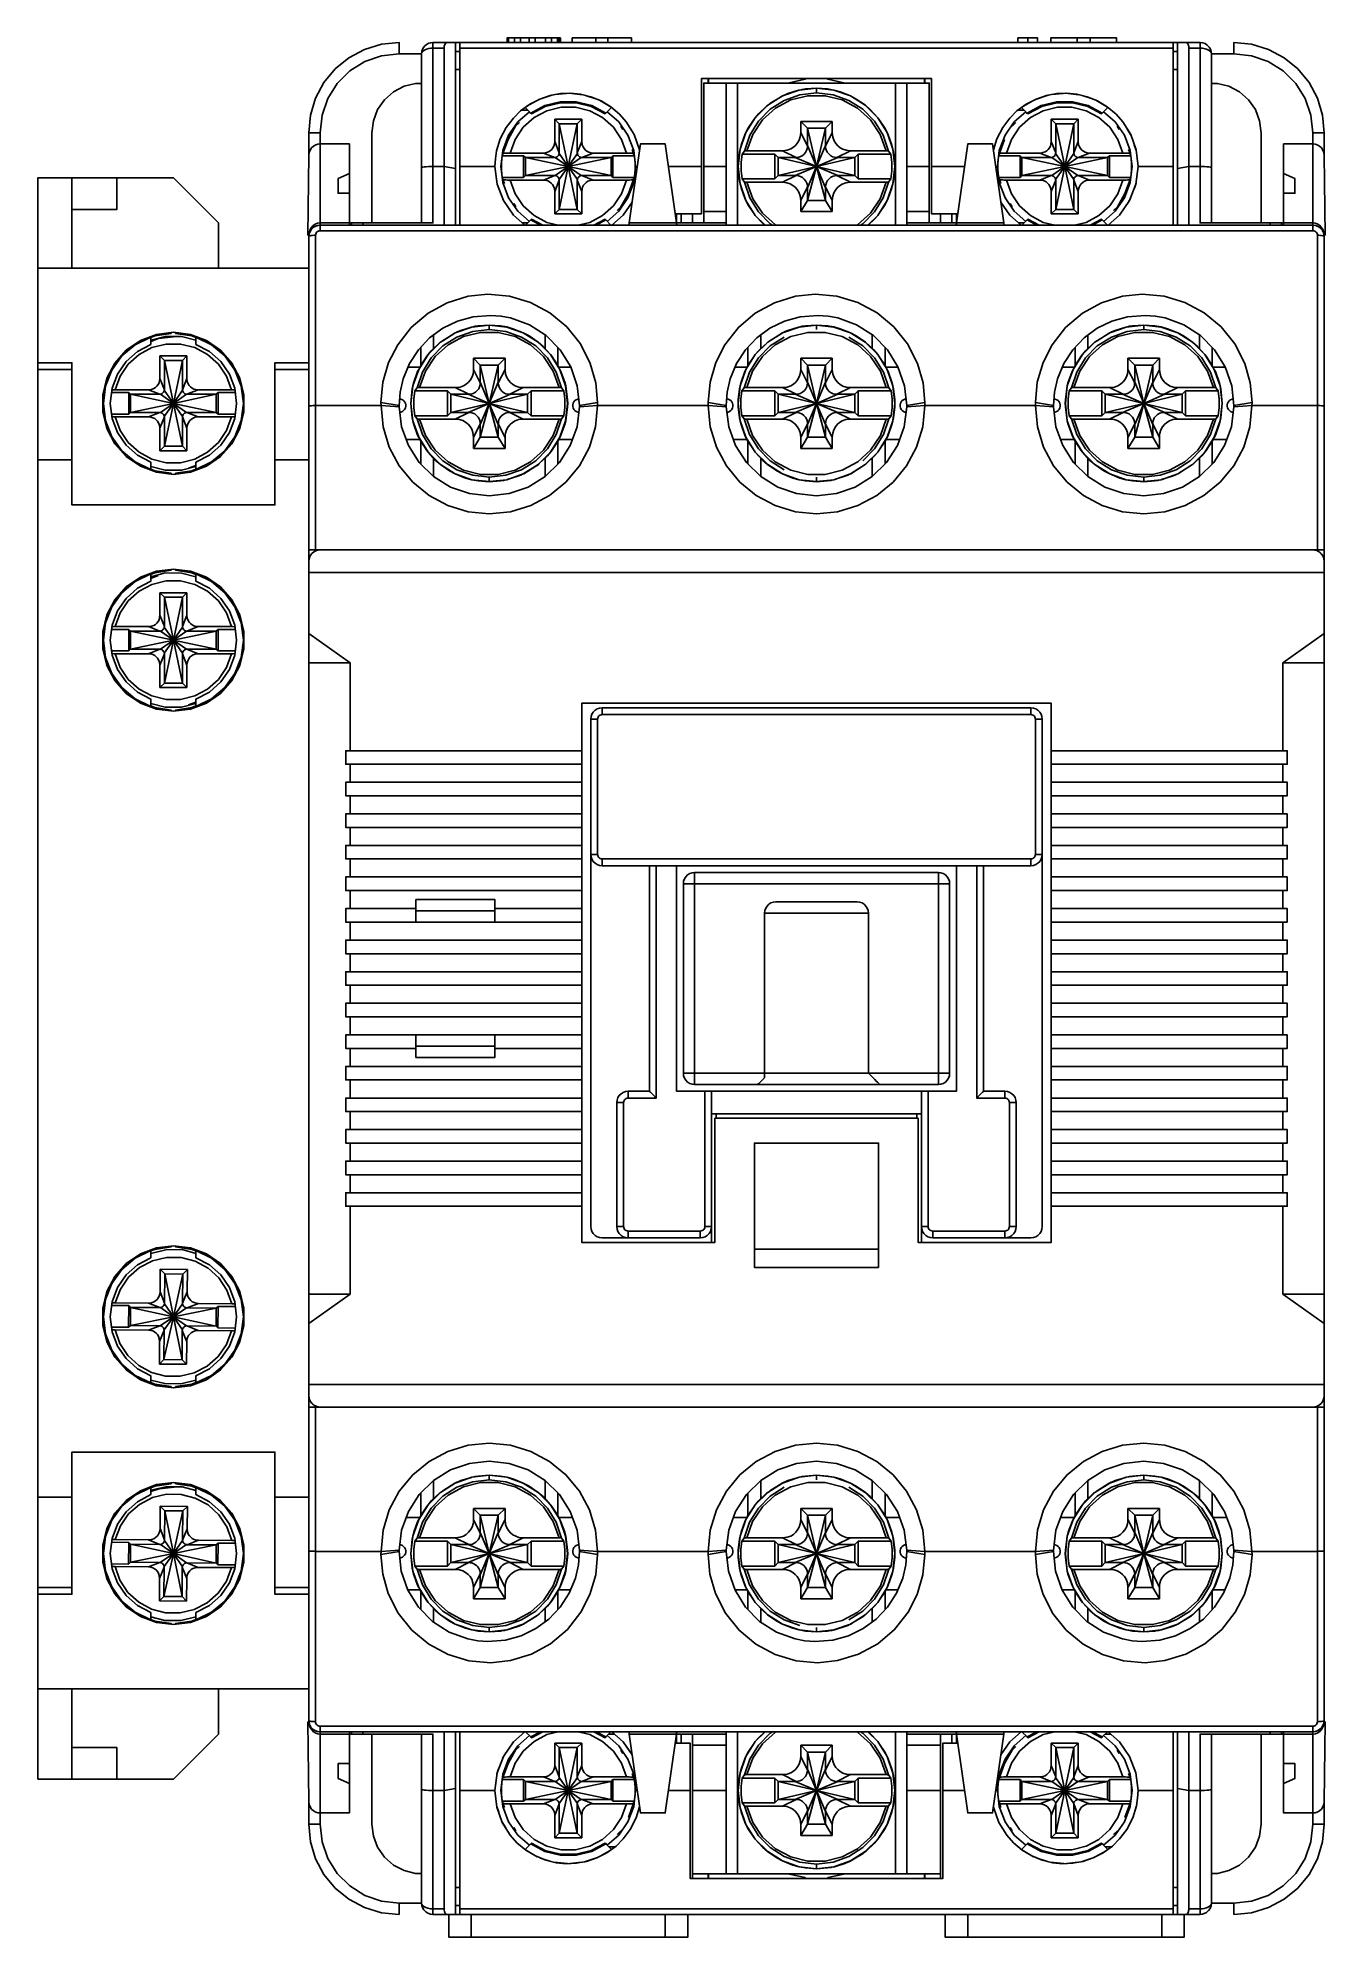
# Model space of a CAD drawing. Header units: millimetres. Extents: x 0 to 57, y 0 to 84.2.
import ezdxf

# ---------------------------------------------------------------- set-up
doc = ezdxf.new("R2010")
doc.units = ezdxf.units.MM

# ---------------------------------------------------------------- blocks, each defined once
blk = doc.blocks.new('LS_39d7f81b31e35bc3add33e63eb86f204_FACE_0')
at = {"color": 141, "linetype": 'Continuous', "true_color": 0x40d9ff}
for p, q in [((20.853, 84.2), (21.312, 84.2)), ((20.853, 84.2), (21.116, 84.2)), ((20.853, 84), (20.853, 84.2)), ((21.116, 84.2), (21.378, 84.2)), ((21.116, 84), (21.116, 84.2)), ((21.378, 84.2), (21.772, 84.2)), ((21.378, 84), (21.378, 84.2)), ((21.772, 84.2), (22.034, 84.2)), ((21.772, 84), (21.772, 84.2)), ((22.034, 84.2), (22.494, 84.2)), ((22.034, 84), (22.034, 84.2)), ((22.494, 84.2), (22.756, 84.2)), ((22.494, 84), (22.494, 84.2)), ((22.756, 84), (22.756, 84.2)), ((43.862, 84), (43.862, 84.2)), ((17.5, 84), (18.124, 84)), ((18.124, 84), (50.876, 84)), ((18.124, 84), (18.5, 84)), ((18.5, 84), (18.5, 78.413)), ((18.7, 84), (18.5, 84)), ((18.5, 83.6), (18.7, 83.6)), ((18.7, 84), (50.3, 84)), ((18.7, 83.752), (18.7, 78.5)), ((18.7, 83.752), (50.3, 83.752)), ((50.5, 84), (50.3, 84)), ((50.3, 83.752), (50.3, 78.5)), ((50.3, 83.6), (50.5, 83.6)), ((50.5, 84), (50.876, 84)), ((50.5, 78.413), (50.5, 84)), ((50.876, 84), (51.5, 84)), ((18.5, 82.8), (18.7, 82.8)), ((50.3, 82.8), (50.5, 82.8)), ((22.911, 81.688), (23.424, 81.742)), ((23.535, 81.746), (24.126, 81.684)), ((29.703, 82.2), (29.703, 82.4)), ((29.707, 82.4), (29.707, 82.2)), ((30.5, 78.5), (30.5, 82.2)), ((38.5, 78.5), (38.5, 82.2)), ((39.293, 82.2), (39.293, 82.4)), ((39.297, 82.4), (39.297, 82.2)), ((44.911, 81.688), (45.424, 81.742)), ((45.535, 81.746), (46.126, 81.684)), ((21.43, 81), (21.707, 81)), ((21.59, 81.117), (21.838, 80.869)), ((21.669, 81.174), (22.089, 81.418)), ((21.83, 80.877), (21.797, 80.853)), ((22.2, 81.476), (22.774, 81.663)), ((24.268, 81.649), (24.725, 81.5)), ((24.877, 81.438), (25.4, 81.134)), ((25.162, 80.869), (25.415, 81.122)), ((43.43, 81), (43.707, 81)), ((43.59, 81.117), (43.838, 80.869)), ((43.669, 81.174), (44.089, 81.418)), ((43.83, 80.877), (43.797, 80.853)), ((44.2, 81.476), (44.774, 81.663)), ((46.268, 81.649), (46.725, 81.5)), ((46.877, 81.438), (47.4, 81.134)), ((47.162, 80.869), (47.415, 81.122)), ((23.1, 80.4), (22.9, 80.6)), ((24.1, 80.6), (22.9, 80.6)), ((23.1, 80.4), (23.1, 79.102)), ((23.9, 80.4), (23.1, 80.4)), ((23.5, 78.5), (23.1, 80.4)), ((23.5, 78.5), (23.9, 80.4)), ((23.9, 80.4), (24.1, 80.6)), ((23.9, 79.102), (23.9, 80.4)), ((25.911, 80.145), (25.831, 80.287)), ((33.8, 80.5), (35.2, 80.5)), ((34.1, 80.2), (33.8, 80.5)), ((34.1, 79.44), (34.1, 80.2)), ((34.9, 80.2), (34.1, 80.2)), ((34.5, 78.5), (34.1, 80.2)), ((34.5, 78.5), (34.9, 80.2)), ((34.9, 80.2), (35.2, 80.5)), ((34.9, 79.44), (34.9, 80.2)), ((43.335, 80.452), (43.164, 80.292)), ((45.1, 80.4), (44.9, 80.6)), ((46.1, 80.6), (44.9, 80.6)), ((45.1, 80.4), (45.1, 79.102)), ((45.9, 80.4), (45.1, 80.4)), ((45.5, 78.5), (45.1, 80.4)), ((45.5, 78.5), (45.9, 80.4)), ((45.9, 80.4), (46.1, 80.6)), ((45.9, 79.102), (45.9, 80.4)), ((47.912, 80.144), (47.831, 80.287)), ((48.44, 79.874), (48.272, 80.163)), ((34.5, 78.5), (34.1, 79.44)), ((34.5, 78.5), (34.9, 79.44)), ((48.668, 79.211), (48.585, 79.464)), ((18.5, 78.413), (18, 78.5)), ((18, 75.9), (18, 78.5)), ((18.5, 75.9), (18.5, 78.413)), ((20.25, 78.5), (18.7, 78.5)), ((18.7, 75.9), (18.7, 78.5)), ((20.514, 78.5), (20.535, 78.5)), ((21.6, 78.9), (21.52, 78.98)), ((21.52, 78.98), (21.52, 78.02)), ((23.5, 78.5), (21.6, 78.9)), ((21.6, 78.9), (21.6, 78.1)), ((22.898, 78.9), (21.6, 78.9)), ((23.5, 78.5), (21.6, 78.1)), ((23.5, 78.5), (23.1, 76.6)), ((23.5, 78.5), (25.4, 78.9)), ((23.5, 78.5), (23.9, 76.6)), ((23.5, 78.5), (25.4, 78.1)), ((25.4, 78.9), (24.102, 78.9)), ((25.4, 78.9), (25.48, 78.98)), ((25.4, 78.1), (25.4, 78.9)), ((25.48, 78.98), (25.48, 78.02)), ((26.486, 78.5), (26.465, 78.5)), ((29.4, 78.5), (27.943, 78.5)), ((30.5, 78.5), (30.5, 76.5)), ((32.65, 79.05), (32.65, 77.95)), ((32.8, 78.9), (32.65, 79.05)), ((32.8, 78.9), (32.8, 78.1)), ((34.5, 78.5), (32.8, 78.9)), ((33.56, 78.9), (32.8, 78.9)), ((34.5, 78.5), (32.8, 78.1)), ((34.5, 78.5), (33.56, 78.9)), ((34.5, 78.5), (33.56, 78.1)), ((34.5, 78.5), (34.1, 77)), ((34.5, 78.5), (34.1, 77.56)), ((34.5, 78.5), (36.2, 78.9)), ((34.5, 78.5), (35.44, 78.9)), ((34.5, 78.5), (36.2, 78.1)), ((34.5, 78.5), (34.9, 77)), ((34.5, 78.5), (35.44, 78.1)), ((34.5, 78.5), (34.9, 77.56)), ((35.44, 78.9), (36.2, 78.9)), ((36.2, 78.9), (36.35, 79.05)), ((36.2, 78.1), (36.2, 78.9)), ((36.35, 79.05), (36.35, 77.95)), ((38.5, 78.5), (38.5, 76.5)), ((41.057, 78.5), (39.6, 78.5)), ((42.514, 78.5), (42.535, 78.5)), ((43.6, 78.9), (43.52, 78.98)), ((43.52, 78.98), (43.52, 78.02)), ((45.5, 78.5), (43.6, 78.9)), ((43.6, 78.9), (43.6, 78.1)), ((44.898, 78.9), (43.6, 78.9)), ((45.5, 78.5), (43.6, 78.1)), ((45.5, 78.5), (45.1, 76.6)), ((45.5, 78.5), (47.4, 78.9)), ((45.5, 78.5), (45.9, 76.6)), ((45.5, 78.5), (47.4, 78.1)), ((47.4, 78.9), (46.102, 78.9)), ((47.4, 78.9), (47.48, 78.98)), ((47.4, 78.1), (47.4, 78.9)), ((47.48, 78.98), (47.48, 78.02)), ((48.486, 78.5), (48.465, 78.5)), ((50.3, 78.5), (48.75, 78.5)), ((50.3, 78.5), (50.3, 75.9)), ((50.5, 78.413), (51, 78.5)), ((50.5, 75.9), (50.5, 78.413)), ((51, 78.5), (51, 75.9)), ((21.6, 78.1), (21.52, 78.02)), ((21.6, 78.1), (22.898, 78.1)), ((23.1, 77.898), (23.1, 76.6)), ((23.9, 76.6), (23.9, 77.898)), ((24.102, 78.1), (25.4, 78.1)), ((25.4, 78.1), (25.48, 78.02)), ((32.8, 78.1), (32.65, 77.95)), ((33.56, 78.1), (32.8, 78.1)), ((34.1, 77.56), (34.1, 77)), ((34.9, 77.56), (34.9, 77)), ((35.44, 78.1), (36.2, 78.1)), ((36.2, 78.1), (36.35, 77.95)), ((43.6, 78.1), (43.52, 78.02)), ((43.6, 78.1), (44.898, 78.1)), ((45.1, 77.898), (45.1, 76.6)), ((45.9, 76.6), (45.9, 77.898)), ((46.102, 78.1), (47.4, 78.1)), ((47.4, 78.1), (47.48, 78.02)), ((48.587, 77.541), (48.661, 77.769)), ((21.089, 76.855), (21.169, 76.713)), ((34.1, 77), (33.8, 76.5)), ((34.1, 77), (34.9, 77)), ((34.9, 77), (35.2, 76.5)), ((43.088, 76.856), (43.169, 76.713)), ((48.269, 76.832), (48.411, 77.076)), ((13.8, 76), (13.808, 75.9)), ((13.9, 76), (13.8, 76)), ((13.9, 76), (13.9, 75.9)), ((21.457, 76), (21.707, 76)), ((23.1, 76.6), (22.9, 76.4)), ((22.9, 76.4), (24.1, 76.4)), ((23.1, 76.6), (23.9, 76.6)), ((23.9, 76.6), (24.1, 76.4)), ((26.2, 76), (26.192, 75.9)), ((28.3, 76), (26.2, 76)), ((26.2, 76), (26.2, 75.9)), ((28.3, 76.4), (28.3, 76)), ((28.3, 76), (28.308, 75.9)), ((28.3, 75.9), (28.3, 76)), ((28.5, 76), (28.5, 76.4)), ((29, 76), (29, 76.4)), ((29.5, 76.5), (30.5, 76.5)), ((29.5, 76), (29.5, 76.5)), ((35.2, 76.5), (33.8, 76.5)), ((38.5, 76.5), (39.5, 76.5)), ((39.5, 76.5), (39.5, 76)), ((40, 76.4), (40, 76)), ((40.5, 76.4), (40.5, 76)), ((40.7, 76), (40.692, 75.9)), ((40.7, 76.4), (40.7, 76)), ((42.8, 76), (40.7, 76)), ((40.7, 76), (40.7, 75.9)), ((42.8, 75.9), (42.8, 76)), ((42.8, 76), (42.808, 75.9)), ((43.457, 76), (43.707, 76)), ((45.1, 76.6), (44.9, 76.4)), ((44.9, 76.4), (46.1, 76.4)), ((45.1, 76.6), (45.9, 76.6)), ((45.9, 76.6), (46.1, 76.4)), ((55.1, 75.9), (55.1, 76)), ((55.2, 76), (55.1, 76)), ((55.2, 76), (55.192, 75.9)), ((12, 75.4), (12, 75.452)), ((12.3, 67.9), (12.3, 75.452)), ((56.7, 75.452), (56.7, 67.9)), ((12, 74), (1.5, 74)), ((5, 70.934), (5, 70.965)), ((7, 70.934), (7, 70.965)), ((17.528, 71.028), (17.528, 70.429)), ((22.472, 71.037), (22.472, 70.429)), ((32.028, 71.028), (32.028, 70.428)), ((36.972, 71.037), (36.972, 70.433)), ((46.528, 71.028), (46.528, 70.429)), ((51.472, 71.037), (51.472, 70.429)), ((5.6, 69.9), (5.4, 70.1)), ((6.6, 70.1), (5.4, 70.1)), ((6, 68), (5.6, 69.9)), ((5.6, 69.9), (5.6, 68.602)), ((6.4, 69.9), (5.6, 69.9)), ((6, 68), (6.4, 69.9)), ((6.4, 69.9), (6.6, 70.1)), ((6.4, 68.602), (6.4, 69.9)), ((16.961, 70.484), (16.961, 69.681)), ((17.528, 70.409), (17.528, 70.407)), ((19.3, 70), (20.7, 70)), ((19.6, 69.7), (19.3, 70)), ((20.4, 69.7), (20.7, 70)), ((23.039, 69.681), (23.039, 70.48)), ((31.461, 70.484), (31.461, 69.681)), ((32.028, 70.409), (32.028, 70.407)), ((34.1, 69.7), (33.8, 70)), ((33.8, 70), (35.2, 70)), ((34.9, 69.7), (35.2, 70)), ((37.539, 69.681), (37.539, 70.48)), ((45.961, 70.484), (45.961, 69.681)), ((46.528, 70.409), (46.528, 70.407)), ((48.6, 69.7), (48.3, 70)), ((48.3, 70), (49.7, 70)), ((49.4, 69.7), (49.7, 70)), ((52.039, 69.681), (52.039, 70.48)), ((1.5, 69.733), (1.5, 65.5)), ((10.5, 68.3), (10.5, 69.733)), ((16.393, 69.6), (16.92, 69.6)), ((19.6, 68.94), (19.6, 69.7)), ((20.4, 69.7), (19.6, 69.7)), ((20, 68), (19.6, 69.7)), ((20, 68), (20.4, 69.7)), ((20.4, 68.94), (20.4, 69.7)), ((23.618, 69.6), (23.08, 69.6)), ((30.893, 69.6), (31.42, 69.6)), ((34.1, 68.94), (34.1, 69.7)), ((34.9, 69.7), (34.1, 69.7)), ((34.5, 68), (34.1, 69.7)), ((34.5, 68), (34.9, 69.7)), ((34.9, 68.94), (34.9, 69.7)), ((38.118, 69.6), (37.58, 69.6)), ((45.393, 69.6), (45.92, 69.6)), ((48.6, 68.94), (48.6, 69.7)), ((49.4, 69.7), (48.6, 69.7)), ((49, 68), (48.6, 69.7)), ((49, 68), (49.4, 69.7)), ((49.4, 68.94), (49.4, 69.7)), ((52.618, 69.6), (52.08, 69.6)), ((3.258, 68.48), (4.02, 68.48)), ((4.1, 68.4), (4.02, 68.48)), ((4.02, 67.52), (4.02, 68.48)), ((4.1, 68.4), (4.1, 67.6)), ((6, 68), (4.1, 68.4)), ((5.398, 68.4), (4.1, 68.4)), ((6, 68), (7.9, 68.4)), ((7.9, 68.4), (6.602, 68.4)), ((7.9, 68.4), (7.98, 68.48)), ((7.9, 67.6), (7.9, 68.4)), ((7.98, 67.52), (7.98, 68.48)), ((7.98, 68.48), (8.742, 68.48)), ((18.15, 68.55), (18.15, 67.45)), ((18.3, 68.4), (18.15, 68.55)), ((18.3, 68.4), (18.3, 67.6)), ((20, 68), (18.3, 68.4)), ((19.06, 68.4), (18.3, 68.4)), ((20, 68), (19.06, 68.4)), ((20, 68), (19.6, 68.94)), ((20, 68), (20.4, 68.94)), ((20, 68), (21.7, 68.4)), ((20, 68), (20.94, 68.4)), ((20.94, 68.4), (21.7, 68.4)), ((21.7, 68.4), (21.85, 68.55)), ((21.7, 67.6), (21.7, 68.4)), ((21.85, 68.55), (21.85, 67.45)), ((32.65, 68.55), (32.65, 67.45)), ((32.8, 68.4), (32.65, 68.55)), ((32.8, 68.4), (32.8, 67.6)), ((33.56, 68.4), (32.8, 68.4)), ((34.5, 68), (32.8, 68.4)), ((34.5, 68), (33.56, 68.4)), ((34.5, 68), (34.1, 68.94)), ((34.5, 68), (34.9, 68.94)), ((34.5, 68), (36.2, 68.4)), ((34.5, 68), (35.44, 68.4)), ((35.44, 68.4), (36.2, 68.4)), ((36.2, 68.4), (36.35, 68.55)), ((36.2, 67.6), (36.2, 68.4)), ((36.35, 68.55), (36.35, 67.45)), ((47.15, 68.55), (47.15, 67.45)), ((47.3, 68.4), (47.15, 68.55)), ((47.3, 68.4), (47.3, 67.6)), ((48.06, 68.4), (47.3, 68.4)), ((49, 68), (47.3, 68.4)), ((49, 68), (48.06, 68.4)), ((49, 68), (48.6, 68.94)), ((49, 68), (49.4, 68.94)), ((49, 68), (50.7, 68.4)), ((49, 68), (49.94, 68.4)), ((49.94, 68.4), (50.7, 68.4)), ((50.7, 68.4), (50.85, 68.55)), ((50.7, 67.6), (50.7, 68.4)), ((50.85, 68.55), (50.85, 67.45)), ((3.258, 67.52), (4.02, 67.52)), ((4.1, 67.6), (4.02, 67.52)), ((6, 68), (4.1, 67.6)), ((4.1, 67.6), (5.398, 67.6)), ((6, 68), (5.6, 66.1)), ((5.6, 67.398), (5.6, 66.1)), ((6, 68), (7.9, 67.6)), ((6, 68), (6.4, 66.1)), ((6.4, 66.1), (6.4, 67.398)), ((6.602, 67.6), (7.9, 67.6)), ((7.9, 67.6), (7.98, 67.52)), ((7.98, 67.52), (8.742, 67.52)), ((12.3, 67.9), (15.201, 67.9)), ((12.3, 61.5), (12.3, 67.9)), ((18.3, 67.6), (18.15, 67.45)), ((20, 68), (18.3, 67.6)), ((19.06, 67.6), (18.3, 67.6)), ((20, 68), (19.06, 67.6)), ((20, 68), (19.6, 66.5)), ((20, 68), (19.6, 67.06)), ((20, 68), (21.7, 67.6)), ((20, 68), (20.4, 66.5)), ((20, 68), (20.94, 67.6)), ((20, 68), (20.4, 67.06)), ((20.94, 67.6), (21.7, 67.6)), ((21.7, 67.6), (21.85, 67.45)), ((24.799, 67.9), (29.701, 67.9)), ((32.8, 67.6), (32.65, 67.45)), ((34.5, 68), (32.8, 67.6)), ((33.56, 67.6), (32.8, 67.6)), ((34.5, 68), (33.56, 67.6)), ((34.5, 68), (34.1, 66.5)), ((34.5, 68), (34.1, 67.06)), ((34.5, 68), (36.2, 67.6)), ((34.5, 68), (34.9, 66.5)), ((34.5, 68), (35.44, 67.6)), ((34.5, 68), (34.9, 67.06)), ((35.44, 67.6), (36.2, 67.6)), ((36.2, 67.6), (36.35, 67.45)), ((39.299, 67.9), (44.201, 67.9)), ((47.3, 67.6), (47.15, 67.45)), ((49, 68), (47.3, 67.6)), ((48.06, 67.6), (47.3, 67.6)), ((49, 68), (48.06, 67.6)), ((49, 68), (48.6, 66.5)), ((49, 68), (48.6, 67.06)), ((49, 68), (50.7, 67.6)), ((49, 68), (49.4, 66.5)), ((49, 68), (49.94, 67.6)), ((49, 68), (49.4, 67.06)), ((49.94, 67.6), (50.7, 67.6)), ((50.7, 67.6), (50.85, 67.45)), ((53.799, 67.9), (56.7, 67.9)), ((56.7, 67.9), (56.7, 61.5)), ((19.6, 67.06), (19.6, 66.5)), ((20.4, 67.06), (20.4, 66.5)), ((34.1, 67.06), (34.1, 66.5)), ((34.9, 67.06), (34.9, 66.5)), ((48.6, 67.06), (48.6, 66.5)), ((49.4, 67.06), (49.4, 66.5)), ((5.6, 66.1), (5.4, 65.9)), ((5.4, 65.9), (6.6, 65.9)), ((5.6, 66.1), (6.4, 66.1)), ((6.4, 66.1), (6.6, 65.9)), ((16.92, 66.4), (16.315, 66.4)), ((16.961, 65.313), (16.961, 66.319)), ((19.6, 66.5), (19.3, 66)), ((20.7, 66), (19.3, 66)), ((19.6, 66.5), (20.4, 66.5)), ((20.4, 66.5), (20.7, 66)), ((23.039, 65.313), (23.039, 66.319)), ((23.685, 66.4), (23.08, 66.4)), ((31.42, 66.4), (30.815, 66.4)), ((31.461, 65.313), (31.461, 66.319)), ((34.1, 66.5), (33.8, 66)), ((35.2, 66), (33.8, 66)), ((34.1, 66.5), (34.9, 66.5)), ((34.9, 66.5), (35.2, 66)), ((37.539, 65.313), (37.539, 66.319)), ((38.185, 66.4), (37.58, 66.4)), ((45.92, 66.4), (45.315, 66.4)), ((45.961, 65.313), (45.961, 66.319)), ((48.6, 66.5), (48.3, 66)), ((49.7, 66), (48.3, 66)), ((48.6, 66.5), (49.4, 66.5)), ((49.4, 66.5), (49.7, 66)), ((52.039, 65.313), (52.039, 66.319)), ((52.685, 66.4), (52.08, 66.4)), ((0, 65.5), (1.5, 65.5)), ((0, 19.5), (0, 65.5)), ((5, 65.035), (5, 65.066)), ((6.664, 65.131), (7, 65.251)), ((7, 65.035), (7, 65.066)), ((17.528, 65.571), (17.528, 64.755)), ((22.472, 65.571), (22.472, 64.755)), ((32.028, 65.571), (32.028, 64.755)), ((36.972, 65.593), (36.972, 65.591)), ((36.972, 65.571), (36.972, 64.755)), ((46.528, 65.571), (46.528, 64.755)), ((51.472, 65.593), (51.472, 65.591)), ((51.472, 65.571), (51.472, 64.755)), ((12, 23.5), (12, 61.5)), ((5, 60.434), (5, 60.465)), ((5.329, 60.372), (5, 60.24)), ((7, 60.465), (7, 60.434)), ((12, 60.5), (57, 60.5)), ((12, 57.8), (12, 60.5)), ((57, 57.8), (57, 60.5)), ((5.6, 59.4), (5.4, 59.6)), ((6.6, 59.6), (5.4, 59.6)), ((5.6, 59.4), (5.6, 58.102)), ((6.4, 59.4), (5.6, 59.4)), ((6, 57.5), (5.6, 59.4)), ((6, 57.5), (6.4, 59.4)), ((6.4, 59.4), (6.6, 59.6)), ((6.4, 58.102), (6.4, 59.4)), ((3.258, 57.98), (4.02, 57.98)), ((4.1, 57.9), (4.02, 57.98)), ((4.02, 57.02), (4.02, 57.98)), ((4.1, 57.9), (4.1, 57.1)), ((6, 57.5), (4.1, 57.9)), ((5.398, 57.9), (4.1, 57.9)), ((6, 57.5), (4.1, 57.1)), ((6, 57.5), (5.6, 55.6)), ((6, 57.5), (7.9, 57.9)), ((6, 57.5), (6.4, 55.6)), ((6, 57.5), (7.9, 57.1)), ((7.9, 57.9), (6.602, 57.9)), ((7.9, 57.9), (7.98, 57.98)), ((7.9, 57.1), (7.9, 57.9)), ((7.98, 57.98), (8.742, 57.98)), ((7.98, 57.02), (7.98, 57.98)), ((12, 57.8), (13.838, 56.5)), ((12, 57.8), (12, 56.5)), ((57, 57.8), (55.162, 56.5)), ((57, 57.8), (57, 56.5)), ((3.258, 57.02), (4.02, 57.02)), ((4.1, 57.1), (4.02, 57.02)), ((4.1, 57.1), (5.398, 57.1)), ((5.6, 56.898), (5.6, 55.6)), ((6.4, 55.6), (6.4, 56.898)), ((6.602, 57.1), (7.9, 57.1)), ((7.9, 57.1), (7.98, 57.02)), ((7.98, 57.02), (8.742, 57.02)), ((13.838, 56.5), (12, 56.5)), ((12, 28.5), (12, 56.5)), ((57, 56.5), (55.162, 56.5)), ((57, 56.5), (57, 28.5)), ((5.6, 55.6), (5.4, 55.4)), ((5.6, 55.6), (6.4, 55.6)), ((6.4, 55.6), (6.6, 55.4)), ((5.4, 55.4), (6.6, 55.4)), ((6.664, 54.631), (7, 54.751)), ((5, 54.535), (5, 54.566)), ((7, 54.566), (7, 54.535)), ((24.5, 54), (24.5, 48)), ((24.8, 54), (24.8, 48)), ((44, 54.5), (25, 54.5)), ((44, 54.2), (25, 54.2)), ((44.2, 48), (44.2, 54)), ((44.5, 48), (44.5, 54)), ((24.1, 52), (24.1, 51.2)), ((44.9, 51.2), (44.9, 52)), ((24.1, 50.6), (24.1, 51.2)), ((24.1, 50.6), (24.1, 49.8)), ((44.9, 50.6), (44.9, 51.2)), ((44.9, 49.8), (44.9, 50.6)), ((24.1, 49.2), (24.1, 49.8)), ((44.9, 49.2), (44.9, 49.8)), ((24.1, 49.2), (24.1, 48.4)), ((44.9, 48.4), (44.9, 49.2)), ((24.1, 47.8), (24.1, 48.4)), ((44.9, 47.8), (44.9, 48.4)), ((24.1, 47.8), (24.1, 47)), ((25, 47.8), (44, 47.8)), ((25, 47.5), (44, 47.5)), ((39.9, 47.2), (29.1, 47.2)), ((44.9, 47), (44.9, 47.8)), ((24.1, 46.4), (24.1, 47)), ((24.1, 46.4), (24.1, 45.6)), ((28.6, 46.7), (28.6, 38.3)), ((40.4, 38.3), (40.4, 46.7)), ((44.9, 46.4), (44.9, 47)), ((44.9, 45.6), (44.9, 46.4)), ((20.25, 45.5), (16.75, 45.5)), ((24.1, 45), (24.1, 45.6)), ((44.9, 45), (44.9, 45.6)), ((24.1, 45), (24.1, 44.2)), ((44.9, 44.2), (44.9, 45)), ((24.1, 43.6), (24.1, 44.2)), ((44.9, 43.6), (44.9, 44.2)), ((24.1, 43.6), (24.1, 42.8)), ((44.9, 42.8), (44.9, 43.6)), ((24.1, 42.2), (24.1, 42.8)), ((24.1, 42.2), (24.1, 41.4)), ((44.9, 42.2), (44.9, 42.8)), ((44.9, 41.4), (44.9, 42.2)), ((24.1, 40.8), (24.1, 41.4)), ((44.9, 40.8), (44.9, 41.4)), ((24.1, 40.8), (24.1, 40)), ((44.9, 40), (44.9, 40.8)), ((24.1, 39.4), (24.1, 40)), ((44.9, 39.4), (44.9, 40)), ((16.75, 39.5), (20.25, 39.5)), ((24.1, 39.4), (24.1, 38.6)), ((44.9, 38.6), (44.9, 39.4)), ((24.1, 38), (24.1, 38.6)), ((24.1, 38), (24.1, 37.2)), ((36.8, 38.3), (32.2, 38.3)), ((44.9, 38), (44.9, 38.6)), ((44.9, 37.2), (44.9, 38)), ((24.1, 36.6), (24.1, 37.2)), ((29.55, 37.5), (29.55, 31.5)), ((39.45, 31.5), (39.45, 37.5)), ((44.9, 36.6), (44.9, 37.2)), ((24.1, 36.6), (24.1, 35.8)), ((25.65, 31.5), (25.65, 37)), ((25.95, 31.5), (25.95, 37)), ((39.15, 36.5), (29.85, 36.5)), ((30.05, 36.5), (30.05, 36.3)), ((38.95, 36.5), (38.95, 36.3)), ((43.05, 37), (43.05, 31.5)), ((43.35, 37), (43.35, 31.5)), ((44.9, 35.8), (44.9, 36.6)), ((24.1, 35.2), (24.1, 35.8)), ((44.9, 35.2), (44.9, 35.8)), ((24.1, 35.2), (24.1, 34.4)), ((44.9, 34.4), (44.9, 35.2)), ((24.1, 33.8), (24.1, 34.4)), ((24.1, 33.8), (24.1, 33)), ((44.9, 33.8), (44.9, 34.4)), ((44.9, 33), (44.9, 33.8)), ((29.35, 31.3), (26.15, 31.3)), ((42.85, 31.3), (39.65, 31.3)), ((5, 30.434), (5, 30.465)), ((7, 30.465), (7, 30.434)), ((29.35, 31), (26.15, 31)), ((37.25, 30.5), (31.75, 30.5)), ((42.85, 31), (39.65, 31)), ((5.617, 29.403), (5.418, 29.605)), ((6.618, 29.595), (5.418, 29.605)), ((6.417, 29.396), (6.618, 29.595)), ((5.617, 29.403), (5.605, 28.105)), ((6.417, 29.396), (5.617, 29.403)), ((6, 27.5), (5.617, 29.403)), ((6, 27.5), (6.417, 29.396)), ((6.405, 28.098), (6.417, 29.396)), ((3.261, 28.004), (4.024, 27.997)), ((4.016, 27.037), (4.024, 27.997)), ((4.104, 27.917), (4.024, 27.997)), ((4.104, 27.917), (4.097, 27.117)), ((6, 27.5), (4.104, 27.917)), ((5.402, 27.905), (4.104, 27.917)), ((6, 27.5), (7.903, 27.883)), ((7.903, 27.883), (6.605, 27.895)), ((7.896, 27.083), (7.903, 27.883)), ((7.903, 27.883), (7.984, 27.963)), ((7.976, 27.003), (7.984, 27.963)), ((7.984, 27.963), (8.745, 27.956)), ((13.838, 28.5), (12, 28.5)), ((12, 27.2), (13.838, 28.5)), ((12, 27.2), (12, 28.5)), ((57, 28.5), (55.162, 28.5)), ((57, 27.2), (55.162, 28.5)), ((57, 27.2), (57, 28.5)), ((3.255, 27.044), (4.016, 27.037)), ((4.097, 27.117), (4.016, 27.037)), ((6, 27.5), (4.097, 27.117)), ((4.097, 27.117), (5.395, 27.105)), ((6, 27.5), (5.583, 25.604)), ((6, 27.5), (6.383, 25.597)), ((6, 27.5), (7.896, 27.083)), ((6.598, 27.095), (7.896, 27.083)), ((7.896, 27.083), (7.976, 27.003)), ((7.976, 27.003), (8.739, 26.996)), ((12, 24.5), (12, 27.2)), ((57, 24.5), (57, 27.2)), ((5.595, 26.902), (5.583, 25.604)), ((6.383, 25.597), (6.395, 26.895)), ((5.583, 25.604), (5.382, 25.405)), ((5.382, 25.405), (6.582, 25.395)), ((5.583, 25.604), (6.383, 25.597)), ((6.383, 25.597), (6.582, 25.395)), ((5, 24.535), (5, 24.566)), ((7, 24.566), (7, 24.535)), ((12, 24.5), (57, 24.5)), ((12.3, 17.1), (12.3, 23.5)), ((56.7, 23.5), (56.7, 17.1)), ((17.528, 20.245), (17.528, 19.428)), ((22.472, 20.245), (22.472, 19.429)), ((32.028, 20.245), (32.028, 19.429)), ((36.972, 20.245), (36.972, 19.429)), ((46.528, 20.245), (46.528, 19.429)), ((51.472, 20.245), (51.472, 19.429)), ((0, 19.5), (1.5, 19.5)), ((1.5, 19.5), (1.5, 15.267)), ((5, 19.934), (5, 19.965)), ((7, 19.934), (7, 19.965)), ((16.961, 19.687), (16.961, 18.681)), ((17.528, 19.409), (17.528, 19.407)), ((23.039, 18.681), (23.039, 19.687)), ((31.461, 19.687), (31.461, 18.681)), ((32.028, 19.409), (32.028, 19.407)), ((37.539, 18.681), (37.539, 19.687)), ((45.961, 19.687), (45.961, 18.681)), ((46.528, 19.409), (46.528, 19.407)), ((52.039, 18.681), (52.039, 19.687)), ((5.617, 18.903), (5.418, 19.105)), ((6.618, 19.095), (5.418, 19.105)), ((5.617, 18.903), (5.605, 17.605)), ((6, 17), (5.617, 18.903)), ((6.417, 18.896), (5.617, 18.903)), ((6, 17), (6.417, 18.896)), ((6.405, 17.598), (6.417, 18.896)), ((6.417, 18.896), (6.618, 19.095)), ((16.315, 18.6), (16.92, 18.6)), ((19.6, 18.7), (19.3, 19)), ((19.3, 19), (20.7, 19)), ((19.6, 17.94), (19.6, 18.7)), ((20.4, 18.7), (19.6, 18.7)), ((20, 17), (19.6, 18.7)), ((20, 17), (20.4, 18.7)), ((20.4, 18.7), (20.7, 19)), ((20.4, 17.94), (20.4, 18.7)), ((23.685, 18.6), (23.08, 18.6)), ((30.815, 18.6), (31.42, 18.6)), ((33.8, 19), (35.2, 19)), ((34.1, 18.7), (33.8, 19)), ((34.1, 17.94), (34.1, 18.7)), ((34.9, 18.7), (34.1, 18.7)), ((34.5, 17), (34.1, 18.7)), ((34.5, 17), (34.9, 18.7)), ((34.9, 18.7), (35.2, 19)), ((34.9, 17.94), (34.9, 18.7)), ((38.185, 18.6), (37.58, 18.6)), ((45.315, 18.6), (45.92, 18.6)), ((48.3, 19), (49.7, 19)), ((48.6, 18.7), (48.3, 19)), ((48.6, 17.94), (48.6, 18.7)), ((49.4, 18.7), (48.6, 18.7)), ((49, 17), (48.6, 18.7)), ((49, 17), (49.4, 18.7)), ((49.4, 18.7), (49.7, 19)), ((49.4, 17.94), (49.4, 18.7)), ((52.685, 18.6), (52.08, 18.6)), ((20, 17), (19.6, 17.94)), ((20, 17), (20.4, 17.94)), ((34.5, 17), (34.1, 17.94)), ((34.5, 17), (34.9, 17.94)), ((49, 17), (48.6, 17.94)), ((49, 17), (49.4, 17.94)), ((3.261, 17.504), (4.024, 17.497)), ((4.016, 16.537), (4.024, 17.497)), ((4.104, 17.417), (4.024, 17.497)), ((4.104, 17.417), (4.097, 16.617)), ((6, 17), (4.097, 16.617)), ((6, 17), (4.104, 17.417)), ((5.402, 17.405), (4.104, 17.417)), ((6, 17), (5.583, 15.104)), ((6, 17), (7.903, 17.383)), ((6, 17), (7.896, 16.583)), ((6, 17), (6.383, 15.097)), ((7.903, 17.383), (6.605, 17.395)), ((7.896, 16.583), (7.903, 17.383)), ((7.903, 17.383), (7.984, 17.463)), ((7.976, 16.503), (7.984, 17.463)), ((7.984, 17.463), (8.745, 17.456)), ((15.201, 17.1), (12.3, 17.1)), ((12.3, 9.548), (12.3, 17.1)), ((18.15, 17.55), (18.15, 16.45)), ((18.3, 17.4), (18.15, 17.55)), ((18.3, 17.4), (18.3, 16.6)), ((20, 17), (18.3, 17.4)), ((19.06, 17.4), (18.3, 17.4)), ((20, 17), (18.3, 16.6)), ((20, 17), (19.06, 17.4)), ((20, 17), (19.06, 16.6)), ((20, 17), (19.6, 15.5)), ((20, 17), (19.6, 16.06)), ((20, 17), (21.7, 17.4)), ((20, 17), (20.94, 17.4)), ((20, 17), (20.4, 15.5)), ((20, 17), (21.7, 16.6)), ((20, 17), (20.94, 16.6)), ((20, 17), (20.4, 16.06)), ((20.94, 17.4), (21.7, 17.4)), ((21.7, 17.4), (21.85, 17.55)), ((21.7, 16.6), (21.7, 17.4)), ((21.85, 17.55), (21.85, 16.45)), ((29.701, 17.1), (24.799, 17.1)), ((32.65, 17.55), (32.65, 16.45)), ((32.8, 17.4), (32.65, 17.55)), ((32.8, 17.4), (32.8, 16.6)), ((34.5, 17), (32.8, 17.4)), ((33.56, 17.4), (32.8, 17.4)), ((34.5, 17), (32.8, 16.6)), ((34.5, 17), (33.56, 17.4)), ((34.5, 17), (33.56, 16.6)), ((34.5, 17), (34.1, 15.5)), ((34.5, 17), (34.1, 16.06)), ((34.5, 17), (36.2, 17.4)), ((34.5, 17), (35.44, 17.4)), ((34.5, 17), (36.2, 16.6)), ((34.5, 17), (34.9, 15.5)), ((34.5, 17), (35.44, 16.6)), ((34.5, 17), (34.9, 16.06)), ((35.44, 17.4), (36.2, 17.4)), ((36.2, 17.4), (36.35, 17.55)), ((36.2, 16.6), (36.2, 17.4)), ((36.35, 17.55), (36.35, 16.45)), ((44.201, 17.1), (39.299, 17.1)), ((47.15, 17.55), (47.15, 16.45)), ((47.3, 17.4), (47.15, 17.55)), ((47.3, 17.4), (47.3, 16.6)), ((49, 17), (47.3, 17.4)), ((48.06, 17.4), (47.3, 17.4)), ((49, 17), (47.3, 16.6)), ((49, 17), (48.06, 17.4)), ((49, 17), (48.06, 16.6)), ((49, 17), (48.6, 15.5)), ((49, 17), (48.6, 16.06)), ((49, 17), (50.7, 17.4)), ((49, 17), (49.94, 17.4)), ((49, 17), (50.7, 16.6)), ((49, 17), (49.4, 15.5)), ((49, 17), (49.94, 16.6)), ((49, 17), (49.4, 16.06)), ((49.94, 17.4), (50.7, 17.4)), ((50.7, 17.4), (50.85, 17.55)), ((50.7, 16.6), (50.7, 17.4)), ((50.85, 17.55), (50.85, 16.45)), ((56.7, 17.1), (53.799, 17.1)), ((56.7, 17.1), (56.7, 9.548)), ((3.255, 16.544), (4.016, 16.537)), ((4.097, 16.617), (4.016, 16.537)), ((4.097, 16.617), (5.395, 16.605)), ((5.595, 16.402), (5.583, 15.104)), ((6.383, 15.097), (6.395, 16.395)), ((6.598, 16.595), (7.896, 16.583)), ((7.896, 16.583), (7.976, 16.503)), ((7.976, 16.503), (8.739, 16.496)), ((10.5, 15.267), (10.5, 16.7)), ((18.3, 16.6), (18.15, 16.45)), ((19.06, 16.6), (18.3, 16.6)), ((19.6, 16.06), (19.6, 15.5)), ((20.4, 16.06), (20.4, 15.5)), ((20.94, 16.6), (21.7, 16.6)), ((21.7, 16.6), (21.85, 16.45)), ((32.8, 16.6), (32.65, 16.45)), ((33.56, 16.6), (32.8, 16.6)), ((34.1, 16.06), (34.1, 15.5)), ((34.9, 16.06), (34.9, 15.5)), ((35.44, 16.6), (36.2, 16.6)), ((36.2, 16.6), (36.35, 16.45)), ((47.3, 16.6), (47.15, 16.45)), ((48.06, 16.6), (47.3, 16.6)), ((48.6, 16.06), (48.6, 15.5)), ((49.4, 16.06), (49.4, 15.5)), ((49.94, 16.6), (50.7, 16.6)), ((50.7, 16.6), (50.85, 16.45)), ((16.92, 15.4), (16.382, 15.4)), ((16.961, 14.52), (16.961, 15.319)), ((19.6, 15.5), (19.3, 15)), ((19.6, 15.5), (20.4, 15.5)), ((20.4, 15.5), (20.7, 15)), ((23.039, 14.516), (23.039, 15.319)), ((23.607, 15.4), (23.08, 15.4)), ((31.42, 15.4), (30.882, 15.4)), ((31.461, 14.52), (31.461, 15.319)), ((34.1, 15.5), (33.8, 15)), ((34.1, 15.5), (34.9, 15.5)), ((34.9, 15.5), (35.2, 15)), ((37.539, 14.516), (37.539, 15.319)), ((38.107, 15.4), (37.58, 15.4)), ((45.92, 15.4), (45.382, 15.4)), ((45.961, 14.52), (45.961, 15.319)), ((48.6, 15.5), (48.3, 15)), ((48.6, 15.5), (49.4, 15.5)), ((49.4, 15.5), (49.7, 15)), ((52.039, 14.516), (52.039, 15.319)), ((52.607, 15.4), (52.08, 15.4)), ((5.583, 15.104), (5.382, 14.905)), ((5.382, 14.905), (6.582, 14.895)), ((5.583, 15.104), (6.383, 15.097)), ((6.383, 15.097), (6.582, 14.895)), ((17.528, 14.571), (17.528, 13.963)), ((20.7, 15), (19.3, 15)), ((22.472, 14.571), (22.472, 13.972)), ((32.028, 14.571), (32.028, 13.963)), ((35.2, 15), (33.8, 15)), ((36.972, 14.571), (36.972, 13.972)), ((46.528, 14.571), (46.528, 13.963)), ((49.7, 15), (48.3, 15)), ((51.472, 14.571), (51.472, 13.972)), ((5, 14.035), (5, 14.066)), ((7, 14.035), (7, 14.066)), ((1.5, 11), (12, 11)), ((57, 9.6), (57, 9.548)), ((13.8, 9), (13.808, 9.1)), ((13.8, 9), (13.9, 9)), ((13.9, 9.1), (13.9, 9)), ((18, 6.5), (18, 9.1)), ((18.5, 6.587), (18.5, 9.1)), ((18.7, 6.5), (18.7, 9.1)), ((23.1, 8.4), (22.9, 8.6)), ((24.1, 8.6), (22.9, 8.6)), ((23.9, 8.4), (24.1, 8.6)), ((25.543, 9), (25.293, 9)), ((26.2, 9), (26.192, 9.1)), ((26.2, 9), (26.2, 9.1)), ((26.2, 9), (28.3, 9)), ((28.3, 9), (28.308, 9.1)), ((28.3, 9.1), (28.3, 9)), ((28.3, 8.6), (28.3, 9)), ((28.5, 8.6), (28.5, 9)), ((30.5, 8.5), (30.5, 6.5)), ((33.8, 8.5), (35.2, 8.5)), ((34.1, 8.2), (33.8, 8.5)), ((34.9, 8.2), (35.2, 8.5)), ((38.5, 8.5), (38.5, 6.5)), ((40.5, 9), (40.5, 8.6)), ((40.7, 9), (40.692, 9.1)), ((40.7, 9.1), (40.7, 9)), ((40.7, 8.6), (40.7, 9)), ((40.7, 9), (42.8, 9)), ((42.8, 9), (42.808, 9.1)), ((42.8, 9), (42.8, 9.1)), ((45.1, 8.4), (44.9, 8.6)), ((46.1, 8.6), (44.9, 8.6)), ((45.9, 8.4), (46.1, 8.6)), ((47.543, 9), (47.293, 9)), ((50.3, 6.5), (50.3, 9.1)), ((50.5, 6.587), (50.5, 9.1)), ((51, 9.1), (51, 6.5)), ((55.1, 9), (55.1, 9.1)), ((55.1, 9), (55.2, 9)), ((55.2, 9), (55.192, 9.1)), ((20.731, 8.168), (20.589, 7.924)), ((23.1, 8.4), (23.1, 7.102)), ((23.9, 8.4), (23.1, 8.4)), ((23.5, 6.5), (23.1, 8.4)), ((23.5, 6.5), (23.9, 8.4)), ((23.9, 7.102), (23.9, 8.4)), ((25.912, 8.144), (25.831, 8.287)), ((34.1, 7.44), (34.1, 8.2)), ((34.9, 8.2), (34.1, 8.2)), ((34.5, 6.5), (34.1, 8.2)), ((34.5, 6.5), (34.9, 8.2)), ((34.9, 7.44), (34.9, 8.2)), ((45.1, 8.4), (45.1, 7.102)), ((45.9, 8.4), (45.1, 8.4)), ((45.5, 6.5), (45.1, 8.4)), ((45.5, 6.5), (45.9, 8.4)), ((45.9, 7.102), (45.9, 8.4)), ((47.912, 8.144), (47.831, 8.287)), ((20.413, 7.459), (20.339, 7.231)), ((21.6, 6.9), (21.52, 6.98)), ((21.52, 6.02), (21.52, 6.98)), ((21.6, 6.9), (21.6, 6.1)), ((23.5, 6.5), (21.6, 6.9)), ((22.898, 6.9), (21.6, 6.9)), ((23.5, 6.5), (25.4, 6.9)), ((25.4, 6.9), (24.102, 6.9)), ((25.4, 6.9), (25.48, 6.98)), ((25.4, 6.1), (25.4, 6.9)), ((25.48, 6.02), (25.48, 6.98)), ((32.65, 7.05), (32.65, 5.95)), ((32.8, 6.9), (32.65, 7.05)), ((32.8, 6.9), (32.8, 6.1)), ((34.5, 6.5), (32.8, 6.9)), ((33.56, 6.9), (32.8, 6.9)), ((34.5, 6.5), (33.56, 6.9)), ((34.5, 6.5), (34.1, 7.44)), ((34.5, 6.5), (34.9, 7.44)), ((34.5, 6.5), (36.2, 6.9)), ((34.5, 6.5), (35.44, 6.9)), ((35.44, 6.9), (36.2, 6.9)), ((36.2, 6.9), (36.35, 7.05)), ((36.2, 6.1), (36.2, 6.9)), ((36.35, 7.05), (36.35, 5.95)), ((43.6, 6.9), (43.52, 6.98)), ((43.52, 6.02), (43.52, 6.98)), ((43.6, 6.9), (43.6, 6.1)), ((45.5, 6.5), (43.6, 6.9)), ((44.898, 6.9), (43.6, 6.9)), ((45.5, 6.5), (47.4, 6.9)), ((47.4, 6.9), (46.102, 6.9)), ((47.4, 6.9), (47.48, 6.98)), ((47.4, 6.1), (47.4, 6.9)), ((47.48, 6.02), (47.48, 6.98)), ((18.5, 6.587), (18, 6.5)), ((18.5, 6.587), (18.5, 1)), ((20.25, 6.5), (18.7, 6.5)), ((18.7, 6.5), (18.7, 1.248)), ((20.514, 6.5), (20.535, 6.5)), ((21.6, 6.1), (21.52, 6.02)), ((23.5, 6.5), (21.6, 6.1)), ((21.6, 6.1), (22.898, 6.1)), ((23.5, 6.5), (23.1, 4.6)), ((23.1, 5.898), (23.1, 4.6)), ((23.5, 6.5), (23.9, 4.6)), ((23.5, 6.5), (25.4, 6.1)), ((23.9, 4.6), (23.9, 5.898)), ((24.102, 6.1), (25.4, 6.1)), ((25.4, 6.1), (25.48, 6.02)), ((26.486, 6.5), (26.465, 6.5)), ((28.9, 6.5), (27.943, 6.5)), ((30.5, 2.8), (30.5, 6.5)), ((32.8, 6.1), (32.65, 5.95)), ((34.5, 6.5), (32.8, 6.1)), ((33.56, 6.1), (32.8, 6.1)), ((34.5, 6.5), (33.56, 6.1)), ((34.5, 6.5), (34.1, 5)), ((34.5, 6.5), (34.1, 5.56)), ((34.5, 6.5), (36.2, 6.1)), ((34.5, 6.5), (34.9, 5)), ((34.5, 6.5), (35.44, 6.1)), ((34.5, 6.5), (34.9, 5.56)), ((35.44, 6.1), (36.2, 6.1)), ((36.2, 6.1), (36.35, 5.95)), ((38.5, 2.8), (38.5, 6.5)), ((41.057, 6.5), (40.1, 6.5)), ((42.514, 6.5), (42.535, 6.5)), ((43.6, 6.1), (43.52, 6.02)), ((45.5, 6.5), (43.6, 6.1)), ((43.6, 6.1), (44.898, 6.1)), ((45.5, 6.5), (45.1, 4.6)), ((45.1, 5.898), (45.1, 4.6)), ((45.5, 6.5), (45.9, 4.6)), ((45.5, 6.5), (47.4, 6.1)), ((45.9, 4.6), (45.9, 5.898)), ((46.102, 6.1), (47.4, 6.1)), ((47.4, 6.1), (47.48, 6.02)), ((48.486, 6.5), (48.465, 6.5)), ((50.3, 6.5), (48.75, 6.5)), ((50.3, 6.5), (50.3, 1.248)), ((50.5, 6.587), (51, 6.5)), ((50.5, 1), (50.5, 6.587)), ((20.332, 5.789), (20.415, 5.536)), ((20.56, 5.126), (20.728, 4.837)), ((34.1, 5.56), (34.1, 5)), ((34.9, 5.56), (34.9, 5)), ((21.088, 4.856), (21.169, 4.713)), ((23.1, 4.6), (22.9, 4.4)), ((22.9, 4.4), (24.1, 4.4)), ((23.1, 4.6), (23.9, 4.6)), ((23.9, 4.6), (24.1, 4.4)), ((25.665, 4.548), (25.836, 4.708)), ((34.1, 5), (33.8, 4.5)), ((35.2, 4.5), (33.8, 4.5)), ((34.1, 5), (34.9, 5)), ((34.9, 5), (35.2, 4.5)), ((43.088, 4.856), (43.169, 4.713)), ((45.1, 4.6), (44.9, 4.4)), ((44.9, 4.4), (46.1, 4.4)), ((45.1, 4.6), (45.9, 4.6)), ((45.9, 4.6), (46.1, 4.4)), ((47.665, 4.548), (47.836, 4.708)), ((21.585, 3.878), (21.838, 4.131)), ((22.123, 3.562), (21.6, 3.866)), ((22.732, 3.351), (22.275, 3.5)), ((24.8, 3.524), (24.226, 3.337)), ((25.331, 3.826), (24.911, 3.582)), ((25.162, 4.131), (25.41, 3.883)), ((25.17, 4.123), (25.203, 4.147)), ((25.57, 4), (25.293, 4)), ((43.838, 4.131), (43.585, 3.878)), ((44.123, 3.562), (43.6, 3.866)), ((44.732, 3.351), (44.275, 3.5)), ((46.8, 3.524), (46.226, 3.337)), ((47.331, 3.826), (46.911, 3.582)), ((47.41, 3.883), (47.162, 4.131)), ((47.17, 4.123), (47.203, 4.147)), ((47.57, 4), (47.293, 4)), ((23.465, 3.254), (22.874, 3.316)), ((24.089, 3.312), (23.576, 3.258)), ((29.703, 2.6), (29.703, 2.8)), ((29.707, 2.8), (29.707, 2.6)), ((39.293, 2.6), (39.293, 2.8)), ((39.297, 2.8), (39.297, 2.6)), ((45.465, 3.254), (44.874, 3.316)), ((46.089, 3.312), (45.576, 3.258)), ((18.7, 2.2), (18.5, 2.2)), ((50.5, 2.2), (50.3, 2.2)), ((18.124, 1), (17.5, 1)), ((50.876, 1), (18.124, 1)), ((18.5, 1), (18.124, 1)), ((18.7, 1.4), (18.5, 1.4)), ((18.7, 1), (18.5, 1)), ((50.3, 1.248), (18.7, 1.248)), ((50.3, 1), (18.7, 1)), ((50.5, 1.4), (50.3, 1.4)), ((50.3, 1), (50.5, 1)), ((50.876, 1), (50.5, 1)), ((51.5, 1), (50.876, 1))]:
    blk.add_line(p, q, dxfattribs=at)
for points in [[(20.853, 84.2), (20.788, 84.2), (20.788, 84)], [(21.378, 84.2), (23.15, 84.2), (23.15, 84)], [(22.756, 84.2), (23.019, 84.2), (23.019, 84)], [(23.019, 84.2), (23.084, 84.2), (23.084, 84)], [(24.725, 84.2), (23.675, 84.2), (23.675, 84)], [(24.725, 84), (24.725, 84.2), (25.25, 84.2), (25.25, 84)], [(25.25, 84.2), (26.3, 84.2), (26.3, 84)], [(43.862, 84.2), (43.425, 84.2), (43.425, 84)], [(43.862, 84.2), (44.3, 84.2), (44.3, 84)], [(46.05, 84.2), (44.883, 84.2), (44.883, 84)], [(46.633, 84), (46.633, 84.2), (46.05, 84.2), (46.05, 84)], [(46.633, 84.2), (47.8, 84.2), (47.8, 84)], [(12, 80), (12.077, 80.78), (12.304, 81.531), (12.674, 82.222), (13.172, 82.828), (13.778, 83.326), (14.469, 83.696), (15.22, 83.923), (16, 84), (16, 83.987), (16, 83.95), (16, 83.891), (16, 83.812), (16, 83.717), (16, 83.611), (16, 83.5)], [(16, 83.5), (15.221, 83.412), (14.481, 83.153), (13.818, 82.736), (13.264, 82.182), (12.847, 81.519), (12.588, 80.779), (12.5, 80)], [(17, 76), (17, 78.456), (17, 83.5), (16, 83.5)], [(17.5, 84), (17.406, 83.991), (17.314, 83.964), (17.212, 83.909), (17.125, 83.831), (17.058, 83.733), (17.015, 83.62), (17, 83.5)], [(17.5, 83.752), (17.406, 83.748), (17.314, 83.734), (17.212, 83.706), (17.125, 83.667), (17.058, 83.617), (17.015, 83.561), (17, 83.5)], [(17.5, 83.752), (17.5, 83.819), (17.5, 83.879), (17.5, 83.93), (17.5, 83.968), (17.5, 83.992), (17.5, 84)], [(18, 78.5), (18, 83.752), (17.5, 83.752), (17.5, 78.5), (18, 78.5)], [(18, 83.752), (18.002, 83.8), (18.007, 83.841), (18.018, 83.887), (18.037, 83.933), (18.06, 83.968), (18.089, 83.991), (18.124, 84)], [(18.7, 83.752), (18.7, 83.992), (18.7, 84)], [(18.7, 83.992), (18.7, 83.968), (18.7, 83.93), (18.7, 83.879), (18.7, 83.819), (18.7, 83.752)], [(50.3, 84), (50.3, 83.992), (50.3, 83.752)], [(50.3, 83.752), (50.3, 83.819), (50.3, 83.879), (50.3, 83.93), (50.3, 83.968), (50.3, 83.992)], [(50.876, 84), (50.897, 83.997), (50.916, 83.989), (50.939, 83.969), (50.958, 83.942), (50.975, 83.908), (50.988, 83.867), (50.997, 83.816), (51, 83.752)], [(51, 78.5), (51, 83.752), (51.5, 83.752), (51.5, 78.5), (51, 78.5)], [(52, 83.5), (51.99, 83.601), (51.96, 83.697), (51.9, 83.8), (51.819, 83.885), (51.721, 83.948), (51.613, 83.987), (51.5, 84)], [(51.5, 83.752), (51.5, 83.819), (51.5, 83.879), (51.5, 83.93), (51.5, 83.968), (51.5, 83.992), (51.5, 84)], [(52, 83.5), (51.99, 83.551), (51.96, 83.599), (51.9, 83.651), (51.819, 83.694), (51.721, 83.726), (51.613, 83.746), (51.5, 83.752)], [(52, 76), (52, 78.456), (52, 83.5), (53, 83.5)], [(57, 80), (56.923, 80.78), (56.696, 81.531), (56.326, 82.222), (55.828, 82.828), (55.222, 83.326), (54.531, 83.696), (53.78, 83.923), (53, 84), (53, 83.987), (53, 83.95), (53, 83.891), (53, 83.812), (53, 83.717), (53, 83.611), (53, 83.5)], [(56.5, 80), (56.412, 80.779), (56.153, 81.519), (55.736, 82.182), (55.182, 82.736), (54.519, 83.153), (53.779, 83.412), (53, 83.5)], [(14.8, 76), (14.8, 80), (14.864, 80.526), (15.052, 81.022), (15.353, 81.459), (15.75, 81.811), (16.22, 82.057), (16.735, 82.184), (17, 82.184)], [(20.25, 78.5), (20.268, 78.84), (20.324, 79.19), (20.488, 79.721), (20.752, 80.234), (21.065, 80.652), (21.383, 80.966), (21.792, 81.264), (22.235, 81.494), (22.693, 81.648), (23.148, 81.731), (23.594, 81.749), (24.042, 81.704), (24.501, 81.592), (24.955, 81.406), (25.385, 81.147), (25.775, 80.821), (26.071, 80.487), (26.424, 79.917), (26.663, 79.244)], [(39.6, 78.5), (39.6, 82.4), (29.4, 82.4), (29.4, 78.5)], [(30.5, 82.2), (29.5, 82.2), (29.5, 78.5)], [(31, 82.2), (30.889, 82.2), (30.783, 82.2), (30.688, 82.2), (30.609, 82.2), (30.55, 82.2), (30.513, 82.2), (30.5, 82.2)], [(31, 75.9), (31, 82.2), (38, 82.2), (38, 75.9)], [(34.5, 81.973), (34.01, 81.938), (33.871, 81.915), (33.826, 81.907), (33.72, 81.884), (33.716, 81.883), (33.706, 81.881), (33.237, 81.735), (33.116, 81.685), (33.078, 81.668), (33.06, 81.66), (32.982, 81.623), (32.979, 81.622), (32.973, 81.619), (32.433, 81.29), (32.402, 81.268), (32.388, 81.257), (32.381, 81.251), (32.322, 81.205), (32.32, 81.203), (32.317, 81.2), (32.309, 81.194), (32.283, 81.173), (31.928, 80.834), (31.785, 80.665), (31.731, 80.595), (31.463, 80.183), (31.371, 80.007), (31.325, 79.906), (31.158, 79.444), (31.114, 79.273), (31.087, 79.143), (31.031, 78.655), (31.027, 78.5), (31.031, 78.345), (31.087, 77.857), (31.114, 77.727), (31.158, 77.556), (31.325, 77.094), (31.371, 76.993), (31.463, 76.817), (31.731, 76.405), (31.785, 76.335), (32.118, 75.973), (32.202, 75.9)], [(32.221, 75.9), (31.786, 76.336), (31.372, 76.994), (31.116, 77.728), (31.029, 78.5), (31.116, 79.272), (31.372, 80.006), (31.786, 80.664), (32.336, 81.214), (32.994, 81.628), (33.728, 81.884), (34.5, 81.971)], [(31.31, 79.186), (31.546, 79.885), (31.932, 80.513), (32.45, 81.038), (33.072, 81.434), (33.767, 81.68), (34.5, 81.763)], [(34, 82.4), (34, 82.368), (33.285, 82.206), (33.271, 82.2)], [(34.5, 81.763), (34.5, 81.971), (34.5, 81.973)], [(34.5, 81.973), (34.99, 81.938), (35.273, 81.886), (35.55, 81.81), (36.007, 81.629), (36.26, 81.493), (36.665, 81.215), (36.882, 81.027), (37.215, 80.665), (37.269, 80.595), (37.537, 80.183), (37.629, 80.007), (37.675, 79.906), (37.842, 79.444), (37.886, 79.273), (37.913, 79.143), (37.969, 78.655), (37.973, 78.5), (37.969, 78.345), (37.913, 77.857), (37.886, 77.727), (37.842, 77.556), (37.675, 77.094), (37.629, 76.993), (37.537, 76.817), (37.269, 76.405), (37.215, 76.335), (37.072, 76.166), (36.793, 75.9)], [(34.5, 81.971), (35.272, 81.884), (36.006, 81.628), (36.664, 81.214), (37.214, 80.664), (37.628, 80.006), (37.884, 79.272), (37.971, 78.5), (37.884, 77.728), (37.628, 76.994), (37.214, 76.336), (36.779, 75.9)], [(34.5, 81.763), (35.233, 81.68), (35.928, 81.434), (36.55, 81.038), (37.068, 80.513), (37.454, 79.885), (37.69, 79.186)], [(35.729, 82.2), (35.715, 82.206), (35, 82.368), (35, 82.4)], [(38.5, 82.2), (38.487, 82.2), (38.45, 82.2), (38.391, 82.2), (38.312, 82.2), (38.217, 82.2), (38.111, 82.2), (38, 82.2)], [(39.5, 78.5), (39.5, 82.2), (38.5, 82.2)], [(42.338, 79.234), (42.488, 79.721), (42.752, 80.234), (43.065, 80.652), (43.383, 80.966), (43.792, 81.264), (44.235, 81.494), (44.693, 81.648), (45.148, 81.731), (45.594, 81.749), (46.042, 81.704), (46.501, 81.592), (46.955, 81.406), (47.385, 81.147), (47.775, 80.821), (48.071, 80.487), (48.424, 79.917), (48.664, 79.242), (48.75, 78.5)], [(54.2, 76), (54.2, 80), (54.136, 80.526), (53.948, 81.022), (53.647, 81.459), (53.25, 81.811), (52.78, 82.057), (52.265, 82.184), (52, 82.184)], [(20.514, 78.5), (20.596, 79.215), (20.856, 79.888), (21.265, 80.48), (21.775, 80.932)], [(20.92, 79.1), (21.141, 79.706), (21.502, 80.24), (21.982, 80.671), (22.552, 80.974), (23.178, 81.13), (23.822, 81.13), (24.448, 80.974), (25.018, 80.671), (25.498, 80.24), (25.859, 79.706), (26.08, 79.1)], [(25.162, 80.869), (24.539, 81.201), (23.853, 81.372), (23.147, 81.372), (22.461, 81.201), (21.838, 80.869)], [(21.838, 80.869), (21.855, 80.852), (21.866, 80.841), (21.87, 80.838), (22.482, 81.162), (23.154, 81.329), (23.846, 81.329), (24.518, 81.162), (25.13, 80.838), (25.134, 80.841), (25.145, 80.852), (25.162, 80.869)], [(25.225, 80.932), (25.735, 80.48), (26.144, 79.888), (26.404, 79.215), (26.486, 78.5)], [(31.415, 79.2), (31.677, 79.927), (32.108, 80.57), (32.681, 81.088), (33.363, 81.452), (34.113, 81.64), (34.887, 81.64), (35.637, 81.452), (36.319, 81.088), (36.892, 80.57), (37.323, 79.927), (37.585, 79.2)], [(42.514, 78.5), (42.596, 79.215), (42.856, 79.888), (43.265, 80.48), (43.775, 80.932)], [(42.92, 79.1), (43.141, 79.706), (43.502, 80.24), (43.982, 80.671), (44.552, 80.974), (45.178, 81.13), (45.822, 81.13), (46.448, 80.974), (47.018, 80.671), (47.498, 80.24), (47.859, 79.706), (48.08, 79.1)], [(47.162, 80.869), (46.539, 81.201), (45.853, 81.372), (45.147, 81.372), (44.461, 81.201), (43.838, 80.869)], [(43.838, 80.869), (43.855, 80.852), (43.866, 80.841), (43.87, 80.838), (44.482, 81.162), (45.154, 81.329), (45.846, 81.329), (46.518, 81.162), (47.13, 80.838), (47.134, 80.841), (47.145, 80.852), (47.162, 80.869)], [(47.225, 80.932), (47.735, 80.48), (48.144, 79.888), (48.404, 79.215), (48.486, 78.5)], [(12, 80), (12, 79), (11.965, 75.455)], [(12.5, 80), (12.389, 80), (12.283, 80), (12.188, 80), (12.109, 80), (12.05, 80), (12.013, 80), (12, 80)], [(12.5, 75.9), (56.5, 75.9), (56.5, 75.892), (56.5, 80)], [(12.5, 80), (12.5, 75.652), (56.5, 75.652), (56.5, 75.779)], [(20.606, 79.071), (20.836, 79.7), (21.164, 80.292), (21.336, 80.453)], [(22.9, 80.6), (22.9, 79.605), (23.1, 79.102)], [(24.1, 80.6), (24.1, 79.605), (23.9, 79.102)], [(33.8, 80.008), (33.795, 79.907), (33.781, 79.815), (33.734, 79.67), (33.665, 79.548), (33.578, 79.444), (33.478, 79.353), (33.36, 79.28), (33.204, 79.223), (32.992, 79.2)], [(33.8, 80.5), (33.8, 80.008), (34.1, 79.404), (34.1, 79.44)], [(35.2, 80.5), (35.2, 80.008), (34.9, 79.404), (34.9, 79.44)], [(36.008, 79.2), (35.907, 79.205), (35.815, 79.219), (35.67, 79.266), (35.548, 79.335), (35.444, 79.422), (35.353, 79.522), (35.28, 79.64), (35.223, 79.796), (35.2, 80.008)], [(44.9, 80.6), (44.9, 79.605), (45.1, 79.102)], [(46.1, 80.6), (46.1, 79.605), (45.9, 79.102)], [(56.5, 80), (56.611, 80), (56.717, 80), (56.812, 80), (56.891, 80), (56.95, 80), (56.987, 80), (57, 80)], [(57, 80), (57, 79), (57.035, 75.455)], [(12.5, 79.5), (12.404, 79.491), (12.31, 79.463), (12.208, 79.406), (12.122, 79.327), (12.055, 79.229), (12.014, 79.118), (12, 79)], [(13.8, 76), (12.5, 76), (12.5, 79.5)], [(13.8, 78.188), (13.8, 79.5), (12.5, 79.5)], [(22.9, 79.605), (22.891, 79.499), (22.865, 79.409), (22.822, 79.329), (22.768, 79.26), (22.704, 79.201), (22.63, 79.153), (22.531, 79.116), (22.395, 79.1)], [(24.605, 79.1), (24.499, 79.109), (24.409, 79.135), (24.329, 79.178), (24.26, 79.232), (24.201, 79.296), (24.153, 79.37), (24.116, 79.469), (24.1, 79.605)], [(25.48, 78.98), (26.426, 78.98), (26.394, 79.071), (26.328, 79.252)], [(26.2, 76), (26.7, 79.5), (27.8, 79.5), (28.3, 76)], [(32.65, 79.05), (31.203, 79.05), (31.31, 79.186)], [(31.31, 79.186), (31.312, 79.188), (31.315, 79.19), (31.322, 79.192), (31.331, 79.194), (31.343, 79.196), (31.358, 79.198), (31.373, 79.199), (31.389, 79.2), (31.415, 79.2)], [(31.415, 79.2), (32.992, 79.2), (33.596, 78.9), (33.56, 78.9)], [(34.1, 79.404), (34.099, 79.356), (34.091, 79.305), (34.063, 79.213), (34.012, 79.122), (33.942, 79.04), (33.858, 78.974), (33.766, 78.929), (33.676, 78.905), (33.596, 78.9)], [(35.404, 78.9), (35.356, 78.901), (35.305, 78.909), (35.213, 78.937), (35.122, 78.988), (35.04, 79.058), (34.974, 79.142), (34.929, 79.234), (34.905, 79.324), (34.9, 79.404)], [(37.585, 79.2), (36.008, 79.2), (35.404, 78.9), (35.44, 78.9)], [(36.35, 79.05), (37.797, 79.05), (37.69, 79.186)], [(37.585, 79.2), (37.597, 79.2), (37.608, 79.2), (37.623, 79.199), (37.638, 79.198), (37.652, 79.196), (37.665, 79.195), (37.675, 79.193), (37.685, 79.19), (37.69, 79.186)], [(40.7, 76), (41.2, 79.5), (42.3, 79.5), (42.8, 76)], [(43.52, 78.98), (42.574, 78.98), (42.606, 79.071), (42.836, 79.7)], [(44.9, 79.605), (44.891, 79.499), (44.865, 79.409), (44.822, 79.329), (44.768, 79.26), (44.704, 79.201), (44.63, 79.153), (44.531, 79.116), (44.395, 79.1)], [(46.605, 79.1), (46.499, 79.109), (46.409, 79.135), (46.329, 79.178), (46.26, 79.232), (46.201, 79.296), (46.153, 79.37), (46.116, 79.469), (46.1, 79.605)], [(47.48, 78.98), (48.426, 78.98), (48.394, 79.071), (48.327, 79.255)], [(55.2, 76), (56.5, 76), (56.5, 79.5)], [(56.5, 79.5), (55.2, 79.5), (55.2, 78.188)], [(56.5, 79.5), (56.596, 79.491), (56.69, 79.463), (56.792, 79.406), (56.878, 79.327), (56.945, 79.229), (56.986, 79.118), (57, 79)], [(14.4, 76), (17.5, 76), (17.5, 78.5)], [(17.5, 78.5), (17.403, 78.499), (17.309, 78.497), (17.206, 78.492), (17.12, 78.485), (17.054, 78.476), (17.014, 78.466), (17, 78.456)], [(21.569, 75.9), (21.067, 76.345), (20.622, 76.99), (20.344, 77.722), (20.25, 78.5)], [(21.775, 76.068), (21.265, 76.52), (20.856, 77.112), (20.596, 77.785), (20.514, 78.5)], [(20.535, 78.5), (20.539, 78.661), (20.552, 78.821), (20.574, 78.98)], [(20.574, 78.02), (20.552, 78.179), (20.539, 78.339), (20.535, 78.5)], [(21.52, 78.98), (20.574, 78.98), (20.606, 79.071)], [(20.606, 79.071), (20.614, 79.076), (20.633, 79.082), (20.669, 79.088), (20.719, 79.093), (20.78, 79.097), (20.848, 79.099), (20.92, 79.1)], [(20.92, 79.1), (22.395, 79.1), (22.898, 78.9)], [(22.898, 78.9), (22.922, 78.902), (23.5, 78.5)], [(22.898, 78.1), (22.922, 78.098), (23.5, 78.5)], [(23.098, 79.078), (23.088, 79.036), (23.067, 78.996), (23.039, 78.961), (23.004, 78.933), (22.964, 78.912), (22.922, 78.902)], [(23.1, 79.102), (23.098, 79.078), (23.5, 78.5)], [(23.1, 77.898), (23.098, 77.922), (23.5, 78.5)], [(23.9, 79.102), (23.902, 79.078), (23.5, 78.5)], [(24.102, 78.9), (24.078, 78.902), (23.5, 78.5)], [(23.9, 77.898), (23.902, 77.922), (23.5, 78.5)], [(24.102, 78.1), (24.078, 78.098), (23.5, 78.5)], [(24.078, 78.902), (24.036, 78.912), (23.996, 78.933), (23.961, 78.961), (23.933, 78.996), (23.912, 79.036), (23.902, 79.078)], [(26.08, 79.1), (24.605, 79.1), (24.102, 78.9)], [(26.486, 78.5), (26.404, 77.785), (26.144, 77.112), (25.735, 76.52), (25.225, 76.068)], [(26.08, 79.1), (26.14, 79.099), (26.198, 79.098), (26.261, 79.094), (26.315, 79.09), (26.356, 79.084), (26.383, 79.077), (26.394, 79.071)], [(26.426, 78.98), (26.448, 78.821), (26.461, 78.661), (26.465, 78.5)], [(26.465, 78.5), (26.461, 78.339), (26.448, 78.179), (26.426, 78.02)], [(28.243, 76.4), (29.4, 76.4), (29.4, 78.5)], [(30.5, 78.5), (29.5, 78.5), (29.5, 76.5)], [(30.5, 76), (30.5, 75.9), (30.5, 78.5)], [(31.203, 79.05), (31.163, 78.684), (31.163, 78.316), (31.203, 77.95)], [(37.797, 77.95), (37.837, 78.316), (37.837, 78.684), (37.797, 79.05)], [(39.5, 76.5), (39.5, 78.5), (38.5, 78.5)], [(38.5, 76), (38.5, 75.9), (38.5, 78.5)], [(39.6, 78.5), (39.6, 76.4), (40.757, 76.4)], [(43.775, 76.068), (43.265, 76.52), (42.856, 77.112), (42.596, 77.785), (42.514, 78.5)], [(42.535, 78.5), (42.539, 78.661), (42.552, 78.821), (42.574, 78.98)], [(42.574, 78.02), (42.552, 78.179), (42.539, 78.339), (42.535, 78.5)], [(42.606, 79.071), (42.614, 79.076), (42.633, 79.082), (42.669, 79.088), (42.719, 79.093), (42.78, 79.097), (42.847, 79.099), (42.92, 79.1)], [(42.92, 79.1), (44.395, 79.1), (44.898, 78.9)], [(44.898, 78.9), (44.922, 78.902), (45.5, 78.5)], [(44.898, 78.1), (44.922, 78.098), (45.5, 78.5)], [(45.098, 79.078), (45.095, 79.058), (45.089, 79.04), (45.078, 79.013), (45.062, 78.988), (45.043, 78.965), (45.016, 78.941), (44.991, 78.925), (44.965, 78.913), (44.922, 78.902)], [(45.1, 79.102), (45.098, 79.078), (45.5, 78.5)], [(45.1, 77.898), (45.098, 77.922), (45.5, 78.5)], [(45.9, 79.102), (45.902, 79.078), (45.5, 78.5)], [(46.102, 78.9), (46.078, 78.902), (45.5, 78.5)], [(45.9, 77.898), (45.902, 77.922), (45.5, 78.5)], [(46.102, 78.1), (46.078, 78.098), (45.5, 78.5)], [(46.078, 78.902), (46.058, 78.905), (46.04, 78.911), (46.013, 78.922), (45.988, 78.938), (45.965, 78.957), (45.941, 78.984), (45.925, 79.009), (45.913, 79.035), (45.902, 79.078)], [(48.08, 79.1), (46.605, 79.1), (46.102, 78.9)], [(48.486, 78.5), (48.404, 77.785), (48.144, 77.112), (47.735, 76.52), (47.225, 76.068)], [(48.75, 78.5), (48.656, 77.722), (48.378, 76.99), (47.933, 76.345), (47.431, 75.9)], [(48.08, 79.1), (48.141, 79.099), (48.198, 79.098), (48.261, 79.094), (48.315, 79.09), (48.356, 79.084), (48.383, 79.077), (48.394, 79.071)], [(48.426, 78.98), (48.448, 78.821), (48.461, 78.661), (48.465, 78.5)], [(48.465, 78.5), (48.461, 78.339), (48.448, 78.179), (48.426, 78.02)], [(51.5, 78.5), (51.597, 78.499), (51.691, 78.497), (51.794, 78.492), (51.88, 78.485), (51.946, 78.476), (51.986, 78.466), (52, 78.456)], [(54.6, 76), (51.5, 76), (51.5, 78.5)], [(1.5, 78), (0, 78), (0, 74)], [(3.5, 78), (1.5, 78), (1.5, 74)], [(3.5, 78), (3.5, 76.6), (1.5, 76.6)], [(8, 74), (8, 76), (6, 78), (3.5, 78)], [(13.8, 78.188), (13.3, 77.969), (13.3, 77.312), (13.8, 77.312), (13.8, 76)], [(13.8, 78.188), (13.8, 75.9), (13.8, 76)], [(21.52, 78.02), (20.574, 78.02), (20.606, 77.929), (20.672, 77.748)], [(20.92, 77.9), (20.86, 77.901), (20.802, 77.902), (20.739, 77.906), (20.685, 77.91), (20.644, 77.916), (20.617, 77.923), (20.606, 77.929)], [(20.92, 77.9), (22.395, 77.9), (22.898, 78.1)], [(23.059, 75.9), (22.552, 76.026), (21.982, 76.329), (21.502, 76.76), (21.141, 77.294), (20.92, 77.9)], [(22.395, 77.9), (22.501, 77.891), (22.591, 77.865), (22.671, 77.822), (22.74, 77.768), (22.799, 77.704), (22.847, 77.63), (22.884, 77.531), (22.9, 77.395)], [(22.9, 76.4), (22.9, 77.395), (23.1, 77.898)], [(22.922, 78.098), (22.964, 78.088), (23.004, 78.067), (23.039, 78.039), (23.067, 78.004), (23.088, 77.964), (23.098, 77.922)], [(24.1, 76.4), (24.1, 77.395), (23.9, 77.898)], [(23.902, 77.922), (23.912, 77.964), (23.933, 78.004), (23.961, 78.039), (23.996, 78.067), (24.036, 78.088), (24.078, 78.098)], [(26.08, 77.9), (25.859, 77.294), (25.498, 76.76), (25.018, 76.329), (24.448, 76.026), (23.941, 75.9)], [(24.1, 77.395), (24.109, 77.501), (24.135, 77.591), (24.178, 77.671), (24.232, 77.74), (24.296, 77.799), (24.37, 77.847), (24.469, 77.884), (24.605, 77.9)], [(26.08, 77.9), (24.605, 77.9), (24.102, 78.1)], [(25.48, 78.02), (26.426, 78.02), (26.394, 77.929)], [(26.394, 77.929), (26.164, 77.3), (25.836, 76.708), (25.664, 76.547)], [(26.394, 77.929), (26.386, 77.924), (26.367, 77.918), (26.331, 77.912), (26.281, 77.907), (26.22, 77.903), (26.152, 77.901), (26.08, 77.9)], [(32.65, 77.95), (31.203, 77.95), (31.31, 77.814)], [(31.415, 77.8), (31.403, 77.8), (31.392, 77.8), (31.377, 77.801), (31.362, 77.802), (31.348, 77.804), (31.335, 77.805), (31.325, 77.807), (31.315, 77.81), (31.31, 77.814)], [(32.547, 75.9), (32.45, 75.962), (31.932, 76.487), (31.546, 77.115), (31.31, 77.814)], [(31.415, 77.8), (32.992, 77.8), (33.596, 78.1), (33.56, 78.1)], [(32.703, 75.9), (32.681, 75.912), (32.108, 76.43), (31.677, 77.073), (31.415, 77.8)], [(32.992, 77.8), (33.093, 77.795), (33.185, 77.781), (33.33, 77.734), (33.452, 77.665), (33.556, 77.578), (33.647, 77.478), (33.72, 77.36), (33.777, 77.204), (33.8, 76.992)], [(33.596, 78.1), (33.644, 78.099), (33.695, 78.091), (33.787, 78.063), (33.878, 78.012), (33.96, 77.942), (34.026, 77.858), (34.071, 77.766), (34.095, 77.676), (34.1, 77.596)], [(33.8, 76.5), (33.8, 76.992), (34.1, 77.596), (34.1, 77.56)], [(34.9, 77.596), (34.901, 77.644), (34.909, 77.695), (34.937, 77.787), (34.988, 77.878), (35.058, 77.96), (35.142, 78.026), (35.234, 78.071), (35.324, 78.095), (35.404, 78.1)], [(35.2, 76.5), (35.2, 76.992), (34.9, 77.596), (34.9, 77.56)], [(35.2, 76.992), (35.205, 77.093), (35.219, 77.185), (35.266, 77.33), (35.335, 77.452), (35.422, 77.556), (35.522, 77.647), (35.64, 77.72), (35.796, 77.777), (36.008, 77.8)], [(37.585, 77.8), (36.008, 77.8), (35.404, 78.1), (35.44, 78.1)], [(37.585, 77.8), (37.323, 77.073), (36.892, 76.43), (36.319, 75.912), (36.297, 75.9)], [(36.35, 77.95), (37.797, 77.95), (37.69, 77.814)], [(37.69, 77.814), (37.454, 77.115), (37.068, 76.487), (36.55, 75.962), (36.453, 75.9)], [(37.69, 77.814), (37.688, 77.812), (37.685, 77.81), (37.678, 77.808), (37.669, 77.806), (37.657, 77.804), (37.642, 77.802), (37.627, 77.801), (37.611, 77.8), (37.585, 77.8)], [(43.52, 78.02), (42.574, 78.02), (42.606, 77.929), (42.673, 77.745)], [(42.92, 77.9), (42.859, 77.901), (42.802, 77.902), (42.739, 77.906), (42.685, 77.91), (42.644, 77.916), (42.617, 77.923), (42.606, 77.929)], [(42.92, 77.9), (44.395, 77.9), (44.898, 78.1)], [(45.059, 75.9), (44.552, 76.026), (43.982, 76.329), (43.502, 76.76), (43.141, 77.294), (42.92, 77.9)], [(44.395, 77.9), (44.501, 77.891), (44.591, 77.865), (44.671, 77.822), (44.74, 77.768), (44.799, 77.704), (44.847, 77.63), (44.884, 77.531), (44.9, 77.395)], [(44.9, 76.4), (44.9, 77.395), (45.1, 77.898)], [(44.922, 78.098), (44.942, 78.095), (44.96, 78.089), (44.987, 78.078), (45.012, 78.062), (45.035, 78.043), (45.059, 78.016), (45.075, 77.991), (45.087, 77.965), (45.098, 77.922)], [(46.1, 76.4), (46.1, 77.395), (45.9, 77.898)], [(45.902, 77.922), (45.905, 77.942), (45.911, 77.96), (45.922, 77.987), (45.938, 78.012), (45.957, 78.035), (45.984, 78.059), (46.009, 78.075), (46.035, 78.087), (46.078, 78.098)], [(48.08, 77.9), (47.859, 77.294), (47.498, 76.76), (47.018, 76.329), (46.448, 76.026), (45.941, 75.9)], [(46.1, 77.395), (46.109, 77.501), (46.135, 77.591), (46.178, 77.671), (46.232, 77.74), (46.296, 77.799), (46.37, 77.847), (46.469, 77.884), (46.605, 77.9)], [(48.08, 77.9), (46.605, 77.9), (46.102, 78.1)], [(47.48, 78.02), (48.426, 78.02), (48.394, 77.929)], [(48.394, 77.929), (48.164, 77.3), (47.836, 76.708), (47.665, 76.548)], [(48.394, 77.929), (48.386, 77.924), (48.367, 77.918), (48.331, 77.912), (48.281, 77.907), (48.22, 77.903), (48.153, 77.901), (48.08, 77.9)], [(55.2, 78.188), (55.7, 77.969), (55.7, 77.312), (55.2, 77.312), (55.2, 76)], [(55.2, 76), (55.2, 75.9), (55.2, 78.188)], [(26.332, 76.923), (25.933, 76.345), (25.431, 75.9)], [(43.569, 75.9), (43.067, 76.345), (42.668, 76.923)], [(11.965, 75.455), (12.011, 75.566), (12.042, 75.672), (12.103, 75.786), (12.185, 75.878), (12.282, 75.945), (12.389, 75.986), (12.5, 76)], [(12.5, 75.9), (12.403, 75.89), (12.309, 75.862), (12.206, 75.805), (12.12, 75.725), (12.055, 75.627), (12.014, 75.517), (12, 75.4)], [(12.18, 75.78), (12.139, 75.746), (12.13, 75.734)], [(12.275, 75.843), (12.223, 75.816), (12.215, 75.81)], [(12.38, 75.883), (12.321, 75.867), (12.316, 75.864)], [(12.5, 75.9), (12.408, 75.892), (12.405, 75.891)], [(12.5, 75.652), (12.5, 75.719), (12.5, 75.779), (12.5, 75.83), (12.5, 75.868), (12.5, 75.892), (12.5, 75.9)], [(14.4, 75.9), (14.4, 76), (13.9, 76)], [(21.607, 75.9), (21.838, 76.131), (22.271, 75.9)], [(22.365, 75.9), (21.87, 76.162), (21.866, 76.159), (21.855, 76.148), (21.838, 76.131)], [(24.635, 75.9), (25.13, 76.162), (25.134, 76.159), (25.145, 76.148), (25.162, 76.131)], [(25.393, 75.9), (25.162, 76.131), (24.729, 75.9)], [(30.5, 76.5), (30.5, 76), (28.3, 76)], [(38.5, 76.5), (38.5, 76), (40.7, 76)], [(43.607, 75.9), (43.838, 76.131), (44.271, 75.9)], [(44.365, 75.9), (43.87, 76.162), (43.866, 76.159), (43.855, 76.148), (43.838, 76.131)], [(46.635, 75.9), (47.13, 76.162), (47.134, 76.159), (47.145, 76.148), (47.162, 76.131)], [(47.393, 75.9), (47.162, 76.131), (46.729, 75.9)], [(54.6, 75.9), (54.6, 76), (55.1, 76)], [(56.5, 76), (56.593, 75.991), (56.683, 75.962), (56.784, 75.903), (56.872, 75.819), (56.941, 75.712), (56.985, 75.588), (57.035, 75.455)], [(57, 75.4), (56.99, 75.498), (56.962, 75.592), (56.904, 75.694), (56.824, 75.78), (56.727, 75.846), (56.617, 75.886), (56.5, 75.9)], [(56.5, 75.9), (56.592, 75.892), (56.606, 75.887)], [(56.5, 75.779), (56.5, 75.83), (56.5, 75.868), (56.5, 75.892)], [(56.637, 75.879), (56.679, 75.867), (56.703, 75.854)], [(56.749, 75.831), (56.777, 75.816), (56.802, 75.796)], [(11.965, 75.455), (12.001, 75.452), (12.012, 75.5)], [(12.3, 75.452), (12.233, 75.451), (12.17, 75.447), (12.113, 75.441), (12.065, 75.432), (12.03, 75.423), (12.008, 75.412), (12, 75.4)], [(12, 75.4), (12, 67.874), (12, 61.5)], [(12.045, 75.6), (12.026, 75.561), (12.019, 75.53)], [(12.098, 75.692), (12.073, 75.659), (12.065, 75.643)], [(12.5, 75.652), (12.461, 75.648), (12.424, 75.637), (12.383, 75.615), (12.349, 75.583), (12.322, 75.543), (12.306, 75.5), (12.3, 75.452)], [(56.5, 75.652), (56.5, 75.719), (56.5, 75.779)], [(56.7, 75.452), (56.696, 75.492), (56.685, 75.529), (56.661, 75.57), (56.629, 75.605), (56.59, 75.631), (56.547, 75.647), (56.5, 75.652)], [(56.7, 75.452), (56.767, 75.451), (56.83, 75.447), (56.887, 75.441), (56.935, 75.432), (56.97, 75.423), (56.992, 75.412), (57, 75.4)], [(56.84, 75.764), (56.861, 75.746), (56.883, 75.718)], [(56.915, 75.674), (56.927, 75.659), (56.946, 75.62)], [(56.966, 75.578), (56.974, 75.561), (56.984, 75.52)], [(56.992, 75.485), (56.999, 75.452), (57.035, 75.455)], [(57, 75.452), (57, 75.4), (57, 67.874), (57, 61.5)], [(1.5, 74), (0, 74), (0, 69.8)], [(15.2, 68.039), (15.285, 68.935), (15.54, 69.814), (15.94, 70.6), (16.542, 71.368), (17.284, 71.997), (18.136, 72.462), (19.065, 72.747), (19.936, 72.838), (20.9, 72.754), (21.827, 72.478), (22.683, 72.019), (23.43, 71.397), (24.038, 70.634), (24.477, 69.769), (24.72, 68.912), (24.8, 68.039)], [(29.7, 68.039), (29.785, 68.935), (30.04, 69.814), (30.44, 70.6), (31.042, 71.368), (31.784, 71.997), (32.636, 72.462), (33.565, 72.747), (34.436, 72.838), (35.4, 72.754), (36.327, 72.478), (37.183, 72.019), (37.93, 71.397), (38.538, 70.634), (38.977, 69.769), (39.22, 68.912), (39.3, 68.039)], [(44.2, 68.039), (44.285, 68.935), (44.54, 69.814), (44.94, 70.6), (45.542, 71.368), (46.284, 71.997), (47.136, 72.462), (48.065, 72.747), (48.936, 72.838), (49.9, 72.754), (50.827, 72.478), (51.683, 72.019), (52.43, 71.397), (53.038, 70.634), (53.477, 69.769), (53.72, 68.912), (53.8, 68.039)], [(16, 67.9), (16.045, 68.499), (16.179, 69.083), (16.459, 69.76), (16.856, 70.373), (17.355, 70.9), (17.938, 71.328), (18.586, 71.642), (19.278, 71.834), (20.071, 71.899), (20.512, 71.867), (20.946, 71.786), (21.776, 71.484), (22.52, 71.006), (23.142, 70.375), (23.611, 69.622), (23.901, 68.784), (24, 67.9)], [(30.5, 67.9), (30.545, 68.499), (30.679, 69.083), (30.959, 69.76), (31.356, 70.373), (31.855, 70.9), (32.438, 71.328), (33.086, 71.642), (33.778, 71.834), (34.571, 71.899), (35.012, 71.867), (35.446, 71.786), (36.276, 71.484), (37.02, 71.006), (37.642, 70.375), (38.111, 69.622), (38.401, 68.784), (38.5, 67.9)], [(45, 67.9), (45.045, 68.499), (45.179, 69.083), (45.459, 69.76), (45.856, 70.373), (46.355, 70.9), (46.938, 71.328), (47.586, 71.642), (48.278, 71.834), (49.071, 71.899), (49.512, 71.867), (49.946, 71.786), (50.776, 71.484), (51.52, 71.006), (52.142, 70.375), (52.611, 69.622), (52.901, 68.784), (53, 67.9)], [(5.246, 71.058), (6, 71.15), (6.754, 71.058), (7.464, 70.789), (8.089, 70.358), (8.592, 69.789), (8.945, 69.117), (9.127, 68.38), (9.127, 67.62), (8.945, 66.883), (8.592, 66.211), (8.089, 65.642), (7.464, 65.211), (6.754, 64.942), (6, 64.85), (5.246, 64.942), (4.536, 65.211), (3.911, 65.642), (3.408, 66.211), (3.055, 66.883), (2.873, 67.62), (2.873, 68.38), (3.055, 69.117), (3.408, 69.789), (3.911, 70.358), (4.536, 70.789), (5.246, 71.058)], [(5, 70.934), (4.309, 70.598), (3.722, 70.103), (3.275, 69.478), (2.995, 68.762), (2.9, 68), (2.995, 67.238), (3.275, 66.522), (3.722, 65.897), (4.309, 65.402), (5, 65.066)], [(5, 65.066), (5, 65.385), (4.404, 65.699), (3.901, 66.147), (3.519, 66.701), (3.281, 67.331), (3.2, 68), (3.281, 68.669), (3.519, 69.299), (3.901, 69.853), (4.404, 70.301), (5, 70.615), (5, 70.934)], [(5, 70.917), (5.176, 70.989), (5.9, 71.098), (5.9, 71.138)], [(5, 70.806), (5.64, 70.964), (6.36, 70.964), (7, 70.806)], [(5, 70.749), (5.338, 70.869), (6.007, 70.946)], [(6.1, 71.138), (6.1, 71.098), (6.824, 70.989), (7, 70.917)], [(7, 65.066), (7, 65.385), (7.596, 65.699), (8.099, 66.147), (8.481, 66.701), (8.719, 67.331), (8.8, 68), (8.719, 68.669), (8.481, 69.299), (8.099, 69.853), (7.596, 70.301), (7, 70.615), (7, 70.934)], [(7, 65.066), (7.691, 65.402), (8.278, 65.897), (8.725, 66.522), (9.005, 67.238), (9.1, 68), (9.005, 68.762), (8.725, 69.478), (8.278, 70.103), (7.691, 70.598), (7, 70.934)], [(20, 64.529), (19.228, 64.616), (18.494, 64.872), (17.836, 65.286), (17.286, 65.836), (16.872, 66.494), (16.616, 67.228), (16.529, 68), (16.616, 68.772), (16.872, 69.506), (17.286, 70.164), (17.836, 70.714), (18.494, 71.128), (19.228, 71.384), (20, 71.471)], [(16.801, 68.686), (17.037, 69.387), (17.424, 70.018), (17.943, 70.545), (18.568, 70.942), (19.265, 71.188), (20, 71.272)], [(16.906, 68.7), (17.168, 69.43), (17.6, 70.074), (18.175, 70.595), (18.86, 70.96), (19.612, 71.148), (20.388, 71.148), (21.14, 70.96), (21.825, 70.595), (22.4, 70.074), (22.832, 69.43), (23.094, 68.7)], [(20, 71.473), (19.51, 71.438), (19.371, 71.415), (19.326, 71.407), (19.22, 71.384), (19.216, 71.383), (19.206, 71.381), (18.737, 71.235), (18.616, 71.185), (18.578, 71.168), (18.56, 71.16), (18.482, 71.123), (18.479, 71.122), (18.473, 71.119), (17.935, 70.776)], [(20, 71.272), (20, 71.471), (20, 71.473)], [(20, 71.473), (20.49, 71.438), (20.773, 71.386), (21.05, 71.31), (21.507, 71.129), (21.76, 70.993), (22.165, 70.715), (22.382, 70.527), (22.715, 70.165), (22.769, 70.095), (23.037, 69.683), (23.129, 69.507), (23.175, 69.406), (23.342, 68.944), (23.386, 68.773), (23.413, 68.643), (23.469, 68.155), (23.473, 68), (23.469, 67.845), (23.413, 67.357), (23.386, 67.227), (23.342, 67.056), (23.175, 66.594), (23.129, 66.493), (23.037, 66.317), (22.769, 65.905), (22.715, 65.835), (22.572, 65.666), (22.217, 65.327), (22.191, 65.306), (22.183, 65.3), (22.18, 65.297), (22.178, 65.295), (22.119, 65.249), (22.112, 65.243), (22.098, 65.232), (22.067, 65.21), (21.527, 64.881), (21.521, 64.878), (21.518, 64.877), (21.44, 64.84), (21.422, 64.832), (21.384, 64.815), (21.263, 64.765), (20.794, 64.619), (20.784, 64.617), (20.78, 64.616), (20.674, 64.593), (20.629, 64.585), (20.49, 64.562), (20, 64.527)], [(20, 71.471), (20.772, 71.384), (21.506, 71.128), (22.164, 70.714), (22.714, 70.164), (23.128, 69.506), (23.384, 68.772), (23.471, 68), (23.384, 67.228), (23.128, 66.494), (22.714, 65.836), (22.164, 65.286), (21.506, 64.872), (20.772, 64.616), (20, 64.529)], [(20, 71.272), (20.735, 71.188), (21.432, 70.942), (22.057, 70.545), (22.576, 70.018), (22.963, 69.387), (23.199, 68.686)], [(34.5, 64.529), (33.728, 64.616), (32.994, 64.872), (32.336, 65.286), (31.786, 65.836), (31.372, 66.494), (31.116, 67.228), (31.029, 68), (31.116, 68.772), (31.372, 69.506), (31.786, 70.164), (32.336, 70.714), (32.994, 71.128), (33.728, 71.384), (34.5, 71.471)], [(31.301, 68.686), (31.537, 69.387), (31.924, 70.018), (32.443, 70.545), (33.068, 70.942)], [(31.406, 68.7), (31.668, 69.43), (32.1, 70.074), (32.675, 70.595), (33.36, 70.96), (34.112, 71.148), (34.888, 71.148), (35.64, 70.96), (36.325, 70.595), (36.9, 70.074), (37.332, 69.43), (37.594, 68.7)], [(34.5, 71.473), (34.01, 71.438), (33.871, 71.415), (33.826, 71.407), (33.72, 71.384), (33.716, 71.383), (33.706, 71.381), (33.237, 71.235), (33.116, 71.185), (33.078, 71.168), (33.06, 71.16), (32.982, 71.123), (32.979, 71.122), (32.973, 71.119), (32.435, 70.776)], [(34.5, 71.473), (34.5, 71.471), (34.5, 71.272)], [(34.5, 71.473), (34.99, 71.438), (35.273, 71.386), (35.55, 71.31), (36.007, 71.129), (36.26, 70.993), (36.665, 70.715), (37.027, 70.382), (37.215, 70.165), (37.269, 70.095), (37.537, 69.683), (37.629, 69.507), (37.675, 69.406), (37.842, 68.944), (37.886, 68.773), (37.913, 68.643), (37.969, 68.155), (37.973, 68), (37.969, 67.845), (37.913, 67.357), (37.886, 67.227), (37.842, 67.056), (37.675, 66.594), (37.629, 66.493), (37.537, 66.317), (37.269, 65.905), (37.215, 65.835), (37.072, 65.666), (36.717, 65.327), (36.691, 65.306), (36.683, 65.3), (36.68, 65.297), (36.678, 65.295), (36.667, 65.288)], [(34.5, 71.471), (35.272, 71.384), (36.006, 71.128), (36.664, 70.714), (37.214, 70.164), (37.628, 69.506), (37.884, 68.772), (37.971, 68), (37.884, 67.228), (37.628, 66.494), (37.214, 65.836), (36.664, 65.286), (36.006, 64.872), (35.272, 64.616), (34.5, 64.529)], [(35.932, 70.942), (36.557, 70.545), (37.076, 70.018), (37.463, 69.387), (37.699, 68.686)], [(49, 64.529), (48.228, 64.616), (47.494, 64.872), (46.836, 65.286), (46.286, 65.836), (45.872, 66.494), (45.616, 67.228), (45.529, 68), (45.616, 68.772), (45.872, 69.506), (46.286, 70.164), (46.836, 70.714), (47.494, 71.128), (48.228, 71.384), (49, 71.471)], [(45.801, 68.686), (46.037, 69.387), (46.424, 70.018), (46.943, 70.545), (47.568, 70.942), (48.265, 71.188), (49, 71.272)], [(45.906, 68.7), (46.168, 69.43), (46.6, 70.074), (47.175, 70.595), (47.86, 70.96), (48.612, 71.148), (49.388, 71.148), (50.14, 70.96), (50.825, 70.595), (51.4, 70.074), (51.832, 69.43), (52.094, 68.7)], [(49, 71.473), (48.51, 71.438), (48.371, 71.415), (48.326, 71.407), (48.22, 71.384), (48.216, 71.383), (48.206, 71.381), (47.737, 71.235), (47.616, 71.185), (47.578, 71.168), (47.56, 71.16), (47.482, 71.123), (47.479, 71.122), (47.473, 71.119), (46.935, 70.776)], [(49, 71.473), (49, 71.471), (49, 71.272)], [(49, 71.473), (49.49, 71.438), (49.773, 71.386), (50.05, 71.31), (50.507, 71.129), (50.76, 70.993), (51.165, 70.715), (51.382, 70.527), (51.715, 70.165), (51.769, 70.095), (52.037, 69.683), (52.129, 69.507), (52.175, 69.406), (52.342, 68.944), (52.386, 68.773), (52.413, 68.643), (52.469, 68.155), (52.473, 68), (52.469, 67.845), (52.413, 67.357), (52.386, 67.227), (52.342, 67.056), (52.175, 66.594), (52.129, 66.493), (52.037, 66.317), (51.769, 65.905), (51.715, 65.835), (51.572, 65.666), (51.217, 65.327), (51.191, 65.306), (51.183, 65.3), (51.18, 65.297), (51.178, 65.295), (51.167, 65.288)], [(49, 71.471), (49.772, 71.384), (50.506, 71.128), (51.164, 70.714), (51.714, 70.164), (52.128, 69.506), (52.384, 68.772), (52.471, 68), (52.384, 67.228), (52.128, 66.494), (51.714, 65.836), (51.164, 65.286), (50.506, 64.872), (49.772, 64.616), (49, 64.529)], [(49, 71.272), (49.735, 71.188), (50.432, 70.942), (51.057, 70.545), (51.576, 70.018), (51.963, 69.387), (52.199, 68.686)], [(3.42, 68.6), (3.641, 69.206), (4.002, 69.74), (4.482, 70.171), (5.052, 70.474), (5.678, 70.63), (6.322, 70.63), (6.948, 70.474), (7.518, 70.171), (7.998, 69.74), (8.359, 69.206), (8.58, 68.6)], [(5.4, 70.1), (5.4, 69.105), (5.6, 68.602)], [(6.6, 70.1), (6.6, 69.105), (6.4, 68.602)], [(20, 64.527), (19.51, 64.562), (19.227, 64.614), (18.95, 64.69), (18.493, 64.871), (18.24, 65.007), (17.835, 65.285), (17.618, 65.473), (17.285, 65.835), (17.231, 65.905), (16.963, 66.317), (16.871, 66.493), (16.825, 66.594), (16.658, 67.056), (16.614, 67.227), (16.587, 67.357), (16.531, 67.845), (16.527, 68), (16.531, 68.155), (16.587, 68.643), (16.614, 68.773), (16.658, 68.944), (16.825, 69.406), (16.871, 69.507), (16.963, 69.683), (17.231, 70.095), (17.285, 70.165), (17.428, 70.334), (17.783, 70.673), (17.809, 70.694), (17.817, 70.7), (17.82, 70.703), (17.822, 70.705), (17.833, 70.712)], [(19.3, 70), (19.3, 69.508), (19.6, 68.904), (19.6, 68.94)], [(20.7, 70), (20.7, 69.508), (20.4, 68.904), (20.4, 68.94)], [(34.5, 64.527), (34.01, 64.562), (33.727, 64.614), (33.45, 64.69), (32.993, 64.871), (32.74, 65.007), (32.335, 65.285), (32.118, 65.473), (31.785, 65.835), (31.731, 65.905), (31.463, 66.317), (31.371, 66.493), (31.325, 66.594), (31.158, 67.056), (31.114, 67.227), (31.087, 67.357), (31.031, 67.845), (31.027, 68), (31.031, 68.155), (31.087, 68.643), (31.114, 68.773), (31.158, 68.944), (31.325, 69.406), (31.371, 69.507), (31.463, 69.683), (31.731, 70.095), (31.785, 70.165), (31.928, 70.334), (32.322, 70.705), (32.333, 70.712)], [(33.8, 70), (33.8, 69.508), (34.1, 68.904), (34.1, 68.94)], [(35.2, 70), (35.2, 69.508), (34.9, 68.904), (34.9, 68.94)], [(49, 64.527), (48.51, 64.562), (48.227, 64.614), (47.95, 64.69), (47.493, 64.871), (47.24, 65.007), (46.835, 65.285), (46.618, 65.473), (46.285, 65.835), (46.231, 65.905), (45.963, 66.317), (45.871, 66.493), (45.825, 66.594), (45.658, 67.056), (45.614, 67.227), (45.587, 67.357), (45.531, 67.845), (45.527, 68), (45.531, 68.155), (45.587, 68.643), (45.614, 68.773), (45.658, 68.944), (45.825, 69.406), (45.871, 69.507), (45.963, 69.683), (46.231, 70.095), (46.285, 70.165), (46.428, 70.334), (46.783, 70.673), (46.809, 70.694), (46.817, 70.7), (46.82, 70.703), (46.822, 70.705), (46.833, 70.712)], [(48.3, 70), (48.3, 69.508), (48.6, 68.904), (48.6, 68.94)], [(49.7, 70), (49.7, 69.508), (49.4, 68.904), (49.4, 68.94)], [(1.5, 69.733), (1.5, 69.8), (0, 69.8)], [(0, 69.8), (0, 69.733), (0, 69.67), (0, 69.613), (0, 69.565), (0, 69.53), (0, 69.508), (0, 69.5)], [(1.5, 65.5), (1.5, 69.5), (0, 69.5), (0, 65.5)], [(1.5, 69.5), (1.5, 69.508), (1.5, 69.53), (1.5, 69.565), (1.5, 69.613), (1.5, 69.67), (1.5, 69.733)], [(5.4, 69.105), (5.391, 68.999), (5.365, 68.909), (5.322, 68.829), (5.268, 68.76), (5.204, 68.701), (5.13, 68.653), (5.031, 68.616), (4.895, 68.6)], [(7.105, 68.6), (6.999, 68.609), (6.909, 68.635), (6.829, 68.678), (6.76, 68.732), (6.701, 68.796), (6.653, 68.87), (6.616, 68.969), (6.6, 69.105)], [(10.5, 69.733), (10.5, 69.8), (12, 69.8)], [(10.5, 69.733), (10.5, 69.67), (10.5, 69.613), (10.5, 69.565), (10.5, 69.53), (10.5, 69.508), (10.5, 69.5)], [(12, 69.5), (10.5, 69.5), (10.5, 65.5), (12, 65.5)], [(19.3, 69.508), (19.295, 69.407), (19.281, 69.315), (19.234, 69.17), (19.165, 69.048), (19.078, 68.944), (18.978, 68.853), (18.86, 68.78), (18.704, 68.723), (18.492, 68.7)], [(21.508, 68.7), (21.407, 68.705), (21.315, 68.719), (21.17, 68.766), (21.048, 68.835), (20.944, 68.922), (20.853, 69.022), (20.78, 69.14), (20.723, 69.296), (20.7, 69.508)], [(33.8, 69.508), (33.795, 69.407), (33.781, 69.315), (33.734, 69.17), (33.665, 69.048), (33.578, 68.944), (33.478, 68.853), (33.36, 68.78), (33.204, 68.723), (32.992, 68.7)], [(36.008, 68.7), (35.907, 68.705), (35.815, 68.719), (35.67, 68.766), (35.548, 68.835), (35.444, 68.922), (35.353, 69.022), (35.28, 69.14), (35.223, 69.296), (35.2, 69.508)], [(48.3, 69.508), (48.295, 69.407), (48.281, 69.315), (48.234, 69.17), (48.165, 69.048), (48.078, 68.944), (47.978, 68.853), (47.86, 68.78), (47.704, 68.723), (47.492, 68.7)], [(50.508, 68.7), (50.407, 68.705), (50.315, 68.719), (50.17, 68.766), (50.048, 68.835), (49.944, 68.922), (49.853, 69.022), (49.78, 69.14), (49.723, 69.296), (49.7, 69.508)], [(3.272, 68.596), (3.28, 68.597), (3.347, 68.599), (3.42, 68.6)], [(3.42, 68.6), (4.895, 68.6), (5.398, 68.4)], [(5.398, 68.4), (5.422, 68.402), (6, 68)], [(5.598, 68.578), (5.587, 68.535), (5.567, 68.496), (5.539, 68.461), (5.504, 68.433), (5.465, 68.413), (5.422, 68.402)], [(5.6, 68.602), (5.598, 68.578), (6, 68)], [(6.4, 68.602), (6.402, 68.578), (6, 68)], [(6.602, 68.4), (6.578, 68.402), (6, 68)], [(6.578, 68.402), (6.535, 68.413), (6.496, 68.433), (6.461, 68.461), (6.433, 68.496), (6.413, 68.535), (6.402, 68.578)], [(8.58, 68.6), (7.105, 68.6), (6.602, 68.4)], [(8.58, 68.6), (8.641, 68.599), (8.698, 68.598), (8.728, 68.596)], [(16.694, 68.55), (16.654, 68.184), (16.654, 67.816), (16.694, 67.45)], [(18.15, 68.55), (16.694, 68.55), (16.801, 68.686)], [(16.801, 68.686), (16.807, 68.69), (16.819, 68.693), (16.836, 68.696), (16.857, 68.698), (16.881, 68.7), (16.906, 68.7)], [(16.906, 68.7), (18.492, 68.7), (19.096, 68.4), (19.06, 68.4)], [(19.6, 68.904), (19.599, 68.864), (19.593, 68.815), (19.571, 68.733), (19.529, 68.648), (19.468, 68.567), (19.384, 68.491), (19.279, 68.434), (19.177, 68.405), (19.096, 68.4)], [(20.904, 68.4), (20.864, 68.401), (20.815, 68.407), (20.733, 68.429), (20.648, 68.471), (20.567, 68.532), (20.491, 68.616), (20.434, 68.721), (20.405, 68.823), (20.4, 68.904)], [(23.094, 68.7), (21.508, 68.7), (20.904, 68.4), (20.94, 68.4)], [(21.85, 68.55), (23.306, 68.55), (23.199, 68.686)], [(23.094, 68.7), (23.119, 68.7), (23.143, 68.698), (23.164, 68.696), (23.181, 68.693), (23.193, 68.69), (23.199, 68.686)], [(23.306, 67.45), (23.346, 67.816), (23.346, 68.184), (23.306, 68.55)], [(31.194, 68.55), (31.154, 68.184), (31.154, 67.816), (31.194, 67.45)], [(31.301, 68.686), (31.194, 68.55), (32.65, 68.55)], [(31.301, 68.686), (31.307, 68.69), (31.319, 68.693), (31.336, 68.696), (31.357, 68.698), (31.381, 68.7), (31.406, 68.7)], [(31.406, 68.7), (32.992, 68.7), (33.596, 68.4), (33.56, 68.4)], [(34.1, 68.904), (34.099, 68.864), (34.093, 68.815), (34.071, 68.733), (34.029, 68.648), (33.968, 68.567), (33.884, 68.491), (33.779, 68.434), (33.677, 68.405), (33.596, 68.4)], [(35.404, 68.4), (35.364, 68.401), (35.315, 68.407), (35.233, 68.429), (35.148, 68.471), (35.067, 68.532), (34.991, 68.616), (34.934, 68.721), (34.905, 68.823), (34.9, 68.904)], [(37.594, 68.7), (36.008, 68.7), (35.404, 68.4), (35.44, 68.4)], [(37.699, 68.686), (37.806, 68.55), (36.35, 68.55)], [(37.594, 68.7), (37.619, 68.7), (37.643, 68.698), (37.664, 68.696), (37.681, 68.693), (37.693, 68.69), (37.699, 68.686)], [(37.806, 67.45), (37.846, 67.816), (37.846, 68.184), (37.806, 68.55)], [(45.694, 68.55), (45.654, 68.184), (45.654, 67.816), (45.694, 67.45)], [(45.801, 68.686), (45.694, 68.55), (47.15, 68.55)], [(45.801, 68.686), (45.807, 68.69), (45.819, 68.693), (45.836, 68.696), (45.857, 68.698), (45.881, 68.7), (45.906, 68.7)], [(45.906, 68.7), (47.492, 68.7), (48.096, 68.4), (48.06, 68.4)], [(48.6, 68.904), (48.599, 68.864), (48.593, 68.815), (48.571, 68.733), (48.529, 68.648), (48.468, 68.567), (48.384, 68.491), (48.279, 68.434), (48.177, 68.405), (48.096, 68.4)], [(49.904, 68.4), (49.864, 68.401), (49.815, 68.407), (49.733, 68.429), (49.648, 68.471), (49.567, 68.532), (49.491, 68.616), (49.434, 68.721), (49.405, 68.823), (49.4, 68.904)], [(52.094, 68.7), (50.508, 68.7), (49.904, 68.4), (49.94, 68.4)], [(52.199, 68.686), (52.306, 68.55), (50.85, 68.55)], [(52.094, 68.7), (52.119, 68.7), (52.143, 68.698), (52.164, 68.696), (52.181, 68.693), (52.193, 68.69), (52.199, 68.686)], [(52.306, 67.45), (52.346, 67.816), (52.346, 68.184), (52.306, 68.55)], [(3.42, 67.4), (3.359, 67.401), (3.302, 67.402), (3.272, 67.404)], [(3.42, 67.4), (4.895, 67.4), (5.398, 67.6)], [(8.58, 67.4), (8.359, 66.794), (7.998, 66.26), (7.518, 65.829), (6.948, 65.526), (6.322, 65.37), (5.678, 65.37), (5.052, 65.526), (4.482, 65.829), (4.002, 66.26), (3.641, 66.794), (3.42, 67.4)], [(4.895, 67.4), (5.001, 67.391), (5.091, 67.365), (5.171, 67.322), (5.24, 67.268), (5.299, 67.204), (5.347, 67.13), (5.384, 67.031), (5.4, 66.895)], [(5.398, 67.6), (5.422, 67.598), (6, 68)], [(5.4, 65.9), (5.4, 66.895), (5.6, 67.398)], [(5.422, 67.598), (5.465, 67.587), (5.504, 67.567), (5.539, 67.539), (5.567, 67.504), (5.587, 67.465), (5.598, 67.422)], [(5.6, 67.398), (5.598, 67.422), (6, 68)], [(6.4, 67.398), (6.402, 67.422), (6, 68)], [(6.602, 67.6), (6.578, 67.598), (6, 68)], [(6.6, 65.9), (6.6, 66.895), (6.4, 67.398)], [(6.402, 67.422), (6.413, 67.465), (6.433, 67.504), (6.461, 67.539), (6.496, 67.567), (6.535, 67.587), (6.578, 67.598)], [(6.6, 66.895), (6.609, 67.001), (6.635, 67.091), (6.678, 67.171), (6.732, 67.24), (6.796, 67.299), (6.87, 67.347), (6.969, 67.384), (7.105, 67.4)], [(8.58, 67.4), (7.105, 67.4), (6.602, 67.6)], [(8.728, 67.404), (8.72, 67.403), (8.653, 67.401), (8.58, 67.4)], [(12.3, 67.9), (12.242, 67.899), (12.185, 67.898), (12.124, 67.895), (12.072, 67.891), (12.033, 67.886), (12.008, 67.88), (12, 67.874)], [(15.201, 67.9), (16, 67.841), (16, 67.9), (15.2, 68.039), (15.201, 67.9)], [(15.201, 67.9), (15.292, 66.964), (15.566, 66.063), (16.009, 65.233), (16.606, 64.506), (17.333, 63.909), (18.163, 63.466), (19.064, 63.192), (20, 63.1), (20.936, 63.192), (21.837, 63.466), (22.667, 63.909), (23.394, 64.506), (23.991, 65.233), (24.434, 66.063), (24.708, 66.964), (24.799, 67.9)], [(16.001, 67.838), (16, 67.9), (16, 67.902)], [(16, 67.841), (16.112, 66.961), (16.415, 66.127), (16.894, 65.38), (17.526, 64.757), (18.28, 64.289), (19.118, 63.998), (20, 63.9), (20.882, 63.998), (21.72, 64.289), (22.474, 64.757), (23.106, 65.38), (23.585, 66.127), (23.888, 66.961), (24, 67.841)], [(16.03, 67.603), (16.081, 67.611), (16.146, 67.638), (16.203, 67.68), (16.249, 67.733), (16.281, 67.796), (16.298, 67.865), (16.298, 67.935), (16.281, 68.004), (16.249, 68.067), (16.203, 68.12), (16.146, 68.162), (16.081, 68.189), (16.022, 68.198)], [(18.15, 67.45), (16.694, 67.45), (16.801, 67.314)], [(16.906, 67.3), (18.492, 67.3), (19.096, 67.6), (19.06, 67.6)], [(19.096, 67.6), (19.136, 67.599), (19.185, 67.593), (19.267, 67.571), (19.352, 67.529), (19.433, 67.468), (19.509, 67.384), (19.566, 67.279), (19.595, 67.177), (19.6, 67.096)], [(20.4, 67.096), (20.401, 67.136), (20.407, 67.185), (20.429, 67.267), (20.471, 67.352), (20.532, 67.433), (20.616, 67.509), (20.721, 67.566), (20.823, 67.595), (20.904, 67.6)], [(23.094, 67.3), (21.508, 67.3), (20.904, 67.6), (20.94, 67.6)], [(21.85, 67.45), (23.306, 67.45), (23.199, 67.314)], [(23.967, 68.196), (23.919, 68.189), (23.854, 68.162), (23.797, 68.12), (23.751, 68.067), (23.719, 68.004), (23.702, 67.935), (23.702, 67.865), (23.719, 67.796), (23.751, 67.733), (23.797, 67.68), (23.854, 67.638), (23.919, 67.611), (23.97, 67.603)], [(23.999, 67.838), (24, 67.9), (24, 67.901)], [(24.799, 67.9), (24, 67.841), (24, 67.9), (24.8, 68.039), (24.799, 67.9)], [(29.701, 67.9), (30.5, 67.841), (30.5, 67.9), (29.7, 68.039), (29.701, 67.9)], [(29.701, 67.9), (29.792, 66.964), (30.066, 66.063), (30.509, 65.233), (31.106, 64.506), (31.833, 63.909), (32.663, 63.466), (33.564, 63.192), (34.5, 63.1), (35.436, 63.192), (36.337, 63.466), (37.167, 63.909), (37.894, 64.506), (38.491, 65.233), (38.934, 66.063), (39.208, 66.964), (39.299, 67.9)], [(30.5, 67.902), (30.5, 67.9), (30.501, 67.838)], [(30.5, 67.841), (30.612, 66.961), (30.915, 66.127), (31.394, 65.38), (32.026, 64.757), (32.78, 64.289), (33.618, 63.998), (34.5, 63.9), (35.382, 63.998), (36.22, 64.289), (36.974, 64.757), (37.606, 65.38), (38.085, 66.127), (38.388, 66.961), (38.5, 67.841)], [(30.53, 67.603), (30.581, 67.611), (30.646, 67.638), (30.703, 67.68), (30.749, 67.733), (30.781, 67.796), (30.798, 67.865), (30.798, 67.935), (30.781, 68.004), (30.749, 68.067), (30.703, 68.12), (30.646, 68.162), (30.581, 68.189), (30.522, 68.198)], [(32.65, 67.45), (31.194, 67.45), (31.301, 67.314)], [(31.406, 67.3), (32.992, 67.3), (33.596, 67.6), (33.56, 67.6)], [(33.596, 67.6), (33.636, 67.599), (33.685, 67.593), (33.767, 67.571), (33.852, 67.529), (33.933, 67.468), (34.009, 67.384), (34.066, 67.279), (34.095, 67.177), (34.1, 67.096)], [(34.9, 67.096), (34.901, 67.136), (34.907, 67.185), (34.929, 67.267), (34.971, 67.352), (35.032, 67.433), (35.116, 67.509), (35.221, 67.566), (35.323, 67.595), (35.404, 67.6)], [(37.594, 67.3), (36.008, 67.3), (35.404, 67.6), (35.44, 67.6)], [(37.699, 67.314), (37.806, 67.45), (36.35, 67.45)], [(38.467, 68.196), (38.419, 68.189), (38.354, 68.162), (38.297, 68.12), (38.251, 68.067), (38.219, 68.004), (38.202, 67.935), (38.202, 67.865), (38.219, 67.796), (38.251, 67.733), (38.297, 67.68), (38.354, 67.638), (38.419, 67.611), (38.47, 67.603)], [(38.5, 67.901), (38.5, 67.9), (38.499, 67.838)], [(39.299, 67.9), (38.5, 67.841), (38.5, 67.9), (39.3, 68.039), (39.299, 67.9)], [(44.201, 67.9), (45, 67.841), (45, 67.9), (44.2, 68.039), (44.201, 67.9)], [(44.201, 67.9), (44.292, 66.964), (44.566, 66.063), (45.009, 65.233), (45.606, 64.506), (46.333, 63.909), (47.163, 63.466), (48.064, 63.192), (49, 63.1), (49.936, 63.192), (50.837, 63.466), (51.667, 63.909), (52.394, 64.506), (52.991, 65.233), (53.434, 66.063), (53.708, 66.964), (53.799, 67.9)], [(45, 67.902), (45, 67.9), (45.001, 67.838)], [(45, 67.841), (45.112, 66.961), (45.415, 66.127), (45.894, 65.38), (46.526, 64.757), (47.28, 64.289), (48.118, 63.998), (49, 63.9), (49.882, 63.998), (50.72, 64.289), (51.474, 64.757), (52.106, 65.38), (52.585, 66.127), (52.888, 66.961), (53, 67.841)], [(45.03, 67.603), (45.081, 67.611), (45.146, 67.638), (45.203, 67.68), (45.249, 67.733), (45.281, 67.796), (45.298, 67.865), (45.298, 67.935), (45.281, 68.004), (45.249, 68.067), (45.203, 68.12), (45.146, 68.162), (45.081, 68.189), (45.022, 68.198)], [(47.15, 67.45), (45.694, 67.45), (45.801, 67.314)], [(45.906, 67.3), (47.492, 67.3), (48.096, 67.6), (48.06, 67.6)], [(48.096, 67.6), (48.136, 67.599), (48.185, 67.593), (48.267, 67.571), (48.352, 67.529), (48.433, 67.468), (48.509, 67.384), (48.566, 67.279), (48.595, 67.177), (48.6, 67.096)], [(49.4, 67.096), (49.401, 67.136), (49.407, 67.185), (49.429, 67.267), (49.471, 67.352), (49.532, 67.433), (49.616, 67.509), (49.721, 67.566), (49.823, 67.595), (49.904, 67.6)], [(52.094, 67.3), (50.508, 67.3), (49.904, 67.6), (49.94, 67.6)], [(52.199, 67.314), (52.306, 67.45), (50.85, 67.45)], [(52.967, 68.196), (52.919, 68.189), (52.854, 68.162), (52.797, 68.12), (52.751, 68.067), (52.719, 68.004), (52.702, 67.935), (52.702, 67.865), (52.719, 67.796), (52.751, 67.733), (52.797, 67.68), (52.854, 67.638), (52.919, 67.611), (52.97, 67.603)], [(53, 67.901), (53, 67.9), (52.999, 67.838)], [(53.799, 67.9), (53, 67.841), (53, 67.9), (53.8, 68.039), (53.799, 67.9)], [(56.7, 67.9), (56.758, 67.899), (56.815, 67.898), (56.876, 67.895), (56.928, 67.891), (56.967, 67.886), (56.992, 67.88), (57, 67.874)], [(16.906, 67.3), (16.881, 67.3), (16.857, 67.302), (16.836, 67.304), (16.819, 67.307), (16.807, 67.31), (16.801, 67.314)], [(20, 64.728), (19.265, 64.812), (18.568, 65.058), (17.943, 65.455), (17.424, 65.982), (17.037, 66.613), (16.801, 67.314)], [(23.094, 67.3), (22.832, 66.57), (22.4, 65.926), (21.825, 65.405), (21.14, 65.04), (20.388, 64.852), (19.612, 64.852), (18.86, 65.04), (18.175, 65.405), (17.6, 65.926), (17.168, 66.57), (16.906, 67.3)], [(18.492, 67.3), (18.593, 67.295), (18.685, 67.281), (18.83, 67.234), (18.952, 67.165), (19.056, 67.078), (19.147, 66.978), (19.22, 66.86), (19.277, 66.704), (19.3, 66.492)], [(19.3, 66), (19.3, 66.492), (19.6, 67.096), (19.6, 67.06)], [(23.199, 67.314), (22.963, 66.613), (22.576, 65.982), (22.057, 65.455), (21.432, 65.058), (20.735, 64.812), (20, 64.728)], [(20.7, 66), (20.7, 66.492), (20.4, 67.096), (20.4, 67.06)], [(20.7, 66.492), (20.705, 66.593), (20.719, 66.685), (20.766, 66.83), (20.835, 66.952), (20.922, 67.056), (21.022, 67.147), (21.14, 67.22), (21.296, 67.277), (21.508, 67.3)], [(23.199, 67.314), (23.193, 67.31), (23.181, 67.307), (23.164, 67.304), (23.143, 67.302), (23.119, 67.3), (23.094, 67.3)], [(31.406, 67.3), (31.381, 67.3), (31.357, 67.302), (31.336, 67.304), (31.319, 67.307), (31.307, 67.31), (31.301, 67.314)], [(33.068, 65.058), (32.443, 65.455), (31.924, 65.982), (31.537, 66.613), (31.301, 67.314)], [(37.594, 67.3), (37.332, 66.57), (36.9, 65.926), (36.325, 65.405), (35.64, 65.04), (34.888, 64.852), (34.112, 64.852), (33.36, 65.04), (32.675, 65.405), (32.1, 65.926), (31.668, 66.57), (31.406, 67.3)], [(32.992, 67.3), (33.093, 67.295), (33.185, 67.281), (33.33, 67.234), (33.452, 67.165), (33.556, 67.078), (33.647, 66.978), (33.72, 66.86), (33.777, 66.704), (33.8, 66.492)], [(33.8, 66), (33.8, 66.492), (34.1, 67.096), (34.1, 67.06)], [(35.2, 66), (35.2, 66.492), (34.9, 67.096), (34.9, 67.06)], [(35.2, 66.492), (35.205, 66.593), (35.219, 66.685), (35.266, 66.83), (35.335, 66.952), (35.422, 67.056), (35.522, 67.147), (35.64, 67.22), (35.796, 67.277), (36.008, 67.3)], [(37.699, 67.314), (37.463, 66.613), (37.076, 65.982), (36.557, 65.455)], [(37.699, 67.314), (37.693, 67.31), (37.681, 67.307), (37.664, 67.304), (37.643, 67.302), (37.619, 67.3), (37.594, 67.3)], [(45.906, 67.3), (45.881, 67.3), (45.857, 67.302), (45.836, 67.304), (45.819, 67.307), (45.807, 67.31), (45.801, 67.314)], [(49, 64.728), (48.265, 64.812), (47.568, 65.058), (46.943, 65.455), (46.424, 65.982), (46.037, 66.613), (45.801, 67.314)], [(52.094, 67.3), (51.832, 66.57), (51.4, 65.926), (50.825, 65.405), (50.14, 65.04), (49.388, 64.852), (48.612, 64.852), (47.86, 65.04), (47.175, 65.405), (46.6, 65.926), (46.168, 66.57), (45.906, 67.3)], [(47.492, 67.3), (47.593, 67.295), (47.685, 67.281), (47.83, 67.234), (47.952, 67.165), (48.056, 67.078), (48.147, 66.978), (48.22, 66.86), (48.277, 66.704), (48.3, 66.492)], [(48.3, 66), (48.3, 66.492), (48.6, 67.096), (48.6, 67.06)], [(52.199, 67.314), (51.963, 66.613), (51.576, 65.982), (51.057, 65.455), (50.432, 65.058), (49.735, 64.812), (49, 64.728)], [(49.7, 66), (49.7, 66.492), (49.4, 67.096), (49.4, 67.06)], [(49.7, 66.492), (49.705, 66.593), (49.719, 66.685), (49.766, 66.83), (49.835, 66.952), (49.922, 67.056), (50.022, 67.147), (50.14, 67.22), (50.296, 67.277), (50.508, 67.3)], [(52.199, 67.314), (52.193, 67.31), (52.181, 67.307), (52.164, 67.304), (52.143, 67.302), (52.119, 67.3), (52.094, 67.3)], [(10.5, 65.5), (10.5, 63.5), (1.5, 63.5), (1.5, 65.5)], [(7, 65.194), (6.36, 65.036), (5.64, 65.036), (5, 65.194)], [(5.9, 64.862), (5.9, 64.902), (5.176, 65.011), (5, 65.083)], [(6.1, 64.862), (6.1, 64.902), (6.824, 65.011), (7, 65.083)], [(34.5, 64.527), (34.99, 64.562), (35.129, 64.585), (35.174, 64.593), (35.28, 64.616), (35.284, 64.617), (35.294, 64.619), (35.763, 64.765), (35.884, 64.815), (35.922, 64.832), (35.94, 64.84), (36.018, 64.877), (36.021, 64.878), (36.027, 64.881), (36.565, 65.224)], [(49, 64.527), (49.49, 64.562), (49.629, 64.585), (49.674, 64.593), (49.78, 64.616), (49.784, 64.617), (49.794, 64.619), (50.263, 64.765), (50.384, 64.815), (50.422, 64.832), (50.44, 64.84), (50.518, 64.877), (50.521, 64.878), (50.527, 64.881), (51.065, 65.224)], [(20, 64.728), (20, 64.529), (20, 64.527)], [(34.5, 64.527), (34.5, 64.529), (34.5, 64.728)], [(49, 64.527), (49, 64.529), (49, 64.728)], [(12, 61.5), (12.008, 61.5), (12.3, 61.5)], [(12, 61.5), (12, 61), (12, 60.5)], [(12, 61), (12.011, 61.109), (12.041, 61.204), (12.084, 61.279), (12.139, 61.346), (12.206, 61.403), (12.276, 61.447), (12.338, 61.474), (12.411, 61.493), (12.5, 61.5)], [(12.3, 61.5), (12.233, 61.5), (12.17, 61.5), (12.113, 61.5), (12.065, 61.5), (12.03, 61.5), (12.008, 61.5)], [(12.3, 61.5), (12.5, 61.5), (56.5, 61.5), (56.7, 61.5)], [(12.388, 61.487), (12.389, 61.487), (12.389, 61.488)], [(56.5, 61.5), (56.565, 61.496), (56.621, 61.487), (56.677, 61.469), (56.78, 61.413), (56.871, 61.335), (56.94, 61.242), (56.984, 61.131), (57, 61)], [(57, 61.5), (56.992, 61.5), (56.7, 61.5)], [(56.7, 61.5), (56.767, 61.5), (56.83, 61.5), (56.887, 61.5), (56.935, 61.5), (56.97, 61.5), (56.992, 61.5)], [(57, 60.5), (57, 61), (57, 61.5)], [(5.246, 60.558), (6, 60.65), (6.754, 60.558), (7.464, 60.289), (8.089, 59.858), (8.592, 59.289), (8.945, 58.617), (9.127, 57.88), (9.127, 57.12), (8.945, 56.383), (8.592, 55.711), (8.089, 55.142), (7.464, 54.711), (6.754, 54.442), (6, 54.35), (5.246, 54.442), (4.536, 54.711), (3.911, 55.142), (3.408, 55.711), (3.055, 56.383), (2.873, 57.12), (2.873, 57.88), (3.055, 58.617), (3.408, 59.289), (3.911, 59.858), (4.536, 60.289), (5.246, 60.558)], [(5, 60.417), (5.176, 60.489), (5.9, 60.598), (5.9, 60.638)], [(7, 60.417), (6.824, 60.489), (6.1, 60.598), (6.1, 60.638)], [(12.104, 61.304), (12.109, 61.312), (12.119, 61.322)], [(12.169, 61.371), (12.188, 61.391), (12.2, 61.398)], [(12.282, 61.45), (12.283, 61.45), (12.286, 61.452)], [(56.752, 61.429), (56.717, 61.45), (56.7, 61.456)], [(56.845, 61.357), (56.812, 61.391), (56.791, 61.404)], [(56.906, 61.288), (56.891, 61.312), (56.881, 61.322)], [(56.955, 61.205), (56.95, 61.217), (56.949, 61.22)], [(57, 61), (56.987, 61.111), (56.986, 61.115)], [(5, 60.434), (4.309, 60.098), (3.722, 59.603), (3.275, 58.978), (2.995, 58.262), (2.9, 57.5), (2.995, 56.738), (3.275, 56.022), (3.722, 55.397), (4.309, 54.902), (5, 54.566)], [(5, 60.434), (5, 60.115), (4.404, 59.801), (3.901, 59.353), (3.519, 58.799), (3.281, 58.169), (3.2, 57.5), (3.281, 56.831), (3.519, 56.201), (3.901, 55.647), (4.404, 55.199), (5, 54.885), (5, 54.566)], [(3.42, 58.1), (3.641, 58.706), (4.002, 59.24), (4.482, 59.671), (5.052, 59.974), (5.678, 60.13), (6.322, 60.13), (6.948, 59.974), (7.518, 59.671), (7.998, 59.24), (8.359, 58.706), (8.58, 58.1)], [(5, 60.309), (5.641, 60.49), (6.36, 60.464), (7, 60.306)], [(7, 54.566), (7, 54.885), (7.596, 55.199), (8.099, 55.647), (8.481, 56.201), (8.719, 56.831), (8.8, 57.5), (8.719, 58.169), (8.481, 58.799), (8.099, 59.353), (7.596, 59.801), (7, 60.115), (7, 60.434)], [(7, 54.566), (7.691, 54.902), (8.278, 55.397), (8.725, 56.022), (9.005, 56.738), (9.1, 57.5), (9.005, 58.262), (8.725, 58.978), (8.278, 59.603), (7.691, 60.098), (7, 60.434)], [(5.4, 59.6), (5.4, 58.605), (5.6, 58.102)], [(6.6, 59.6), (6.6, 58.605), (6.4, 58.102)], [(3.272, 58.096), (3.28, 58.097), (3.347, 58.099), (3.42, 58.1)], [(3.42, 58.1), (4.895, 58.1), (5.398, 57.9)], [(5.4, 58.605), (5.391, 58.499), (5.365, 58.409), (5.322, 58.329), (5.268, 58.26), (5.204, 58.201), (5.13, 58.153), (5.031, 58.116), (4.895, 58.1)], [(5.6, 58.102), (5.598, 58.078), (6, 57.5)], [(6.4, 58.102), (6.402, 58.078), (6, 57.5)], [(7.105, 58.1), (6.999, 58.109), (6.909, 58.135), (6.829, 58.178), (6.76, 58.232), (6.701, 58.296), (6.653, 58.37), (6.616, 58.469), (6.6, 58.605)], [(8.58, 58.1), (7.105, 58.1), (6.602, 57.9)], [(8.58, 58.1), (8.641, 58.099), (8.698, 58.098), (8.728, 58.096)], [(5.398, 57.9), (5.422, 57.902), (6, 57.5)], [(5.398, 57.1), (5.422, 57.098), (6, 57.5)], [(5.598, 58.078), (5.587, 58.035), (5.567, 57.996), (5.539, 57.961), (5.504, 57.933), (5.465, 57.913), (5.422, 57.902)], [(5.6, 56.898), (5.598, 56.922), (6, 57.5)], [(6.602, 57.9), (6.578, 57.902), (6, 57.5)], [(6.4, 56.898), (6.402, 56.922), (6, 57.5)], [(6.602, 57.1), (6.578, 57.098), (6, 57.5)], [(6.578, 57.902), (6.535, 57.913), (6.496, 57.933), (6.461, 57.961), (6.433, 57.996), (6.413, 58.035), (6.402, 58.078)], [(3.42, 56.9), (3.359, 56.901), (3.302, 56.902), (3.272, 56.904)], [(3.42, 56.9), (4.895, 56.9), (5.398, 57.1)], [(8.58, 56.9), (8.359, 56.294), (7.998, 55.76), (7.518, 55.329), (6.948, 55.026), (6.322, 54.87), (5.678, 54.87), (5.052, 55.026), (4.482, 55.329), (4.002, 55.76), (3.641, 56.294), (3.42, 56.9)], [(4.895, 56.9), (5.001, 56.891), (5.091, 56.865), (5.171, 56.822), (5.24, 56.768), (5.299, 56.704), (5.347, 56.63), (5.384, 56.531), (5.4, 56.395)], [(5.4, 55.4), (5.4, 56.395), (5.6, 56.898)], [(5.422, 57.098), (5.465, 57.087), (5.504, 57.067), (5.539, 57.039), (5.567, 57.004), (5.587, 56.965), (5.598, 56.922)], [(6.6, 55.4), (6.6, 56.395), (6.4, 56.898)], [(6.402, 56.922), (6.413, 56.965), (6.433, 57.004), (6.461, 57.039), (6.496, 57.067), (6.535, 57.087), (6.578, 57.098)], [(6.6, 56.395), (6.609, 56.501), (6.635, 56.591), (6.678, 56.671), (6.732, 56.74), (6.796, 56.799), (6.87, 56.847), (6.969, 56.884), (7.105, 56.9)], [(8.58, 56.9), (7.105, 56.9), (6.602, 57.1)], [(8.728, 56.904), (8.72, 56.903), (8.653, 56.901), (8.58, 56.9)], [(24.1, 52), (24.1, 52.6), (13.838, 52.6), (13.838, 56.5)], [(44.9, 52), (44.9, 52.6), (55.162, 52.6), (55.162, 56.5)], [(7, 54.694), (6.36, 54.536), (5.64, 54.536), (5, 54.694)], [(5.9, 54.362), (5.9, 54.402), (5.176, 54.511), (5, 54.583)], [(6.1, 54.362), (6.1, 54.402), (6.824, 54.511), (7, 54.583)], [(44.9, 52.6), (44.9, 54.7), (24.1, 54.7), (24.1, 52.6)], [(24.5, 54), (24.513, 54.111), (24.55, 54.217), (24.609, 54.312), (24.688, 54.391), (24.783, 54.45), (24.889, 54.487), (25, 54.5)], [(24.5, 54), (24.508, 54), (24.53, 54), (24.565, 54), (24.613, 54), (24.67, 54), (24.733, 54), (24.8, 54)], [(24.8, 54), (24.805, 54.045), (24.82, 54.087), (24.844, 54.125), (24.875, 54.156), (24.913, 54.18), (24.955, 54.195), (25, 54.2)], [(25, 54.5), (25, 54.492), (25, 54.47), (25, 54.435), (25, 54.387), (25, 54.33), (25, 54.267), (25, 54.2)], [(44, 54.5), (44.111, 54.487), (44.217, 54.45), (44.312, 54.391), (44.391, 54.312), (44.45, 54.217), (44.487, 54.111), (44.5, 54)], [(44, 54.5), (44, 54.492), (44, 54.47), (44, 54.435), (44, 54.387), (44, 54.33), (44, 54.267), (44, 54.2)], [(44, 54.2), (44.045, 54.195), (44.087, 54.18), (44.125, 54.156), (44.156, 54.125), (44.18, 54.087), (44.195, 54.045), (44.2, 54)], [(44.5, 54), (44.492, 54), (44.47, 54), (44.435, 54), (44.387, 54), (44.33, 54), (44.267, 54), (44.2, 54)], [(13.838, 52.6), (13.638, 52.6), (13.638, 52), (13.838, 52)], [(55.162, 52.6), (55.362, 52.6), (55.362, 52), (55.162, 52)], [(24.1, 51.2), (13.838, 51.2), (13.838, 52), (24.1, 52)], [(44.9, 52), (55.162, 52), (55.162, 51.2), (44.9, 51.2)], [(13.838, 50.6), (13.638, 50.6), (13.638, 51.2), (13.838, 51.2)], [(24.1, 49.8), (13.838, 49.8), (13.838, 50.6), (24.1, 50.6)], [(44.9, 50.6), (55.162, 50.6), (55.162, 49.8), (44.9, 49.8)], [(55.162, 51.2), (55.362, 51.2), (55.362, 50.6), (55.162, 50.6)], [(13.838, 49.2), (13.638, 49.2), (13.638, 49.8), (13.838, 49.8)], [(55.162, 49.8), (55.362, 49.8), (55.362, 49.2), (55.162, 49.2)], [(24.1, 48.4), (13.838, 48.4), (13.838, 49.2), (24.1, 49.2)], [(44.9, 49.2), (55.162, 49.2), (55.162, 48.4), (44.9, 48.4)], [(13.838, 47.8), (13.638, 47.8), (13.638, 48.4), (13.838, 48.4)], [(25, 47.5), (24.889, 47.513), (24.783, 47.55), (24.688, 47.609), (24.609, 47.688), (24.55, 47.783), (24.513, 47.889), (24.5, 48)], [(24.5, 48), (24.5, 31.5), (24.513, 31.389), (24.55, 31.283), (24.609, 31.188), (24.688, 31.109), (24.783, 31.05), (24.889, 31.013), (25, 31), (26.15, 31)], [(24.5, 48), (24.508, 48), (24.53, 48), (24.565, 48), (24.613, 48), (24.67, 48), (24.733, 48), (24.8, 48)], [(25, 47.8), (24.955, 47.805), (24.913, 47.82), (24.875, 47.844), (24.844, 47.875), (24.82, 47.913), (24.805, 47.955), (24.8, 48)], [(42.85, 31), (44, 31), (44.111, 31.013), (44.217, 31.05), (44.312, 31.109), (44.391, 31.188), (44.45, 31.283), (44.487, 31.389), (44.5, 31.5), (44.5, 48)], [(44.5, 48), (44.487, 47.889), (44.45, 47.783), (44.391, 47.688), (44.312, 47.609), (44.217, 47.55), (44.111, 47.513), (44, 47.5)], [(44.2, 48), (44.195, 47.955), (44.18, 47.913), (44.156, 47.875), (44.125, 47.844), (44.087, 47.82), (44.045, 47.805), (44, 47.8)], [(44.5, 48), (44.492, 48), (44.47, 48), (44.435, 48), (44.387, 48), (44.33, 48), (44.267, 48), (44.2, 48)], [(55.162, 48.4), (55.362, 48.4), (55.362, 47.8), (55.162, 47.8)], [(24.1, 47), (13.838, 47), (13.838, 47.8), (24.1, 47.8)], [(25, 47.5), (25, 47.508), (25, 47.53), (25, 47.565), (25, 47.613), (25, 47.67), (25, 47.733), (25, 47.8)], [(26.15, 37.5), (27.1, 37.5), (27.1, 47.5)], [(26.15, 37.2), (27.4, 37.2), (27.4, 47.5)], [(29.55, 37.5), (28.3, 37.5), (28.3, 47.5)], [(28.6, 46.7), (28.613, 46.811), (28.65, 46.917), (28.709, 47.012), (28.788, 47.091), (28.883, 47.15), (28.989, 47.187), (29.1, 47.2)], [(29.1, 47.2), (29.1, 47.187), (29.1, 47.15), (29.1, 47.091), (29.1, 47.012), (29.1, 46.917), (29.1, 46.811), (29.1, 46.7)], [(40.7, 47.5), (40.7, 37.5), (39.45, 37.5)], [(39.9, 46.7), (39.9, 46.811), (39.9, 46.917), (39.9, 47.012), (39.9, 47.091), (39.9, 47.15), (39.9, 47.187), (39.9, 47.2)], [(39.9, 47.2), (40.011, 47.187), (40.117, 47.15), (40.212, 47.091), (40.291, 47.012), (40.35, 46.917), (40.387, 46.811), (40.4, 46.7)], [(41.6, 47.5), (41.6, 37.2), (42.85, 37.2)], [(41.9, 47.5), (41.9, 37.5), (42.85, 37.5)], [(44, 47.5), (44, 47.508), (44, 47.53), (44, 47.565), (44, 47.613), (44, 47.67), (44, 47.733), (44, 47.8)], [(44.9, 47.8), (55.162, 47.8), (55.162, 47), (44.9, 47)], [(13.838, 46.4), (13.638, 46.4), (13.638, 47), (13.838, 47)], [(24.1, 46.4), (13.838, 46.4), (13.838, 45.6), (16.75, 45.6), (16.75, 45)], [(29.1, 46.7), (28.989, 46.7), (28.883, 46.7), (28.788, 46.7), (28.709, 46.7), (28.65, 46.7), (28.613, 46.7), (28.6, 46.7)], [(36.8, 38.3), (39.9, 38.3), (39.9, 46.7), (29.1, 46.7), (29.1, 38.3), (32.2, 38.3)], [(40.4, 46.7), (40.387, 46.7), (40.35, 46.7), (40.291, 46.7), (40.212, 46.7), (40.117, 46.7), (40.011, 46.7), (39.9, 46.7)], [(44.9, 46.4), (55.162, 46.4), (55.162, 45.6), (44.9, 45.6)], [(55.162, 47), (55.362, 47), (55.362, 46.4), (55.162, 46.4)], [(13.838, 45.6), (13.638, 45.6), (13.638, 45), (13.838, 45)], [(20.25, 45.6), (20.25, 46), (16.75, 46), (16.75, 45.6)], [(24.1, 45.6), (20.25, 45.6), (20.25, 45)], [(32.2, 45.4), (32.213, 45.511), (32.25, 45.617), (32.309, 45.712), (32.388, 45.791), (32.483, 45.85), (32.589, 45.887), (32.7, 45.9), (36.3, 45.9), (36.411, 45.887), (36.517, 45.85), (36.612, 45.791), (36.691, 45.712), (36.75, 45.617), (36.787, 45.511), (36.8, 45.4)], [(55.162, 45.6), (55.362, 45.6), (55.362, 45), (55.162, 45)], [(24.1, 44.2), (13.838, 44.2), (13.838, 45), (24.1, 45)], [(32.2, 38.3), (32.2, 45.4), (36.8, 45.4), (36.8, 38.3)], [(44.9, 45), (55.162, 45), (55.162, 44.2), (44.9, 44.2)], [(13.838, 43.6), (13.638, 43.6), (13.638, 44.2), (13.838, 44.2)], [(55.162, 44.2), (55.362, 44.2), (55.362, 43.6), (55.162, 43.6)], [(24.1, 42.8), (13.838, 42.8), (13.838, 43.6), (24.1, 43.6)], [(44.9, 43.6), (55.162, 43.6), (55.162, 42.8), (44.9, 42.8)], [(13.838, 42.2), (13.638, 42.2), (13.638, 42.8), (13.838, 42.8)], [(24.1, 41.4), (13.838, 41.4), (13.838, 42.2), (24.1, 42.2)], [(44.9, 42.2), (55.162, 42.2), (55.162, 41.4), (44.9, 41.4)], [(55.162, 42.8), (55.362, 42.8), (55.362, 42.2), (55.162, 42.2)], [(13.838, 40.8), (13.638, 40.8), (13.638, 41.4), (13.838, 41.4)], [(55.162, 41.4), (55.362, 41.4), (55.362, 40.8), (55.162, 40.8)], [(24.1, 40), (13.838, 40), (13.838, 40.8), (24.1, 40.8)], [(44.9, 40.8), (55.162, 40.8), (55.162, 40), (44.9, 40)], [(13.838, 39.4), (13.638, 39.4), (13.638, 40), (13.838, 40)], [(24.1, 38.6), (13.838, 38.6), (13.838, 39.4), (16.75, 39.4), (16.75, 40)], [(24.1, 39.4), (20.25, 39.4), (20.25, 40)], [(55.162, 40), (55.362, 40), (55.362, 39.4), (55.162, 39.4)], [(20.25, 39.4), (20.25, 39), (16.75, 39), (16.75, 39.4)], [(44.9, 39.4), (55.162, 39.4), (55.162, 38.6), (44.9, 38.6)], [(13.838, 38), (13.638, 38), (13.638, 38.6), (13.838, 38.6)], [(24.1, 37.2), (13.838, 37.2), (13.838, 38), (24.1, 38)], [(28.6, 38.3), (28.613, 38.3), (28.65, 38.3), (28.709, 38.3), (28.788, 38.3), (28.883, 38.3), (28.989, 38.3), (29.1, 38.3)], [(29.1, 37.8), (28.989, 37.813), (28.883, 37.85), (28.788, 37.909), (28.709, 37.988), (28.65, 38.083), (28.613, 38.189), (28.6, 38.3)], [(29.1, 38.3), (29.1, 38.189), (29.1, 38.083), (29.1, 37.988), (29.1, 37.909), (29.1, 37.85), (29.1, 37.813), (29.1, 37.8)], [(31.9, 37.8), (31.902, 37.802), (31.907, 37.807), (31.925, 37.825), (31.961, 37.861), (32.013, 37.913), (32.075, 37.975), (32.2, 38.1), (32.2, 38.165), (32.2, 38.232), (32.2, 38.3)], [(36.8, 38.3), (36.909, 38.191), (37.004, 38.096), (37.079, 38.021), (37.146, 37.954), (37.203, 37.897), (37.247, 37.853), (37.274, 37.826), (37.293, 37.807), (37.3, 37.8)], [(39.9, 37.8), (39.9, 37.813), (39.9, 37.85), (39.9, 37.909), (39.9, 37.988), (39.9, 38.083), (39.9, 38.189), (39.9, 38.3)], [(40.4, 38.3), (40.387, 38.189), (40.35, 38.083), (40.291, 37.988), (40.212, 37.909), (40.117, 37.85), (40.011, 37.813), (39.9, 37.8)], [(39.9, 38.3), (40.011, 38.3), (40.117, 38.3), (40.212, 38.3), (40.291, 38.3), (40.35, 38.3), (40.387, 38.3), (40.4, 38.3)], [(44.9, 38), (55.162, 38), (55.162, 37.2), (44.9, 37.2)], [(55.162, 38.6), (55.362, 38.6), (55.362, 38), (55.162, 38)], [(13.838, 36.6), (13.638, 36.6), (13.638, 37.2), (13.838, 37.2)], [(26.15, 37.5), (26.039, 37.487), (25.933, 37.45), (25.838, 37.391), (25.759, 37.312), (25.7, 37.217), (25.663, 37.111), (25.65, 37)], [(26.15, 37.2), (26.105, 37.195), (26.063, 37.18), (26.025, 37.156), (25.994, 37.125), (25.97, 37.087), (25.955, 37.045), (25.95, 37)], [(26.15, 37.2), (26.15, 37.267), (26.15, 37.33), (26.15, 37.387), (26.15, 37.435), (26.15, 37.47), (26.15, 37.492), (26.15, 37.5)], [(27.4, 37.2), (27.345, 37.255), (27.294, 37.306), (27.231, 37.369), (27.181, 37.419), (27.144, 37.456), (27.119, 37.481), (27.105, 37.495), (27.1, 37.5)], [(39.9, 37.8), (37.3, 37.8), (31.9, 37.8), (29.1, 37.8)], [(29.85, 37.5), (29.842, 37.5), (29.82, 37.5), (29.785, 37.5), (29.737, 37.5), (29.68, 37.5), (29.617, 37.5), (29.55, 37.5)], [(39.15, 30.8), (39.15, 31.5), (39.15, 37.5), (29.85, 37.5), (29.85, 31.5), (29.85, 30.8)], [(39.45, 37.5), (39.383, 37.5), (39.32, 37.5), (39.263, 37.5), (39.215, 37.5), (39.18, 37.5), (39.158, 37.5), (39.15, 37.5)], [(41.6, 37.2), (41.655, 37.255), (41.706, 37.306), (41.769, 37.369), (41.819, 37.419), (41.856, 37.456), (41.881, 37.481), (41.895, 37.495), (41.9, 37.5)], [(43.35, 37), (43.337, 37.111), (43.3, 37.217), (43.241, 37.312), (43.162, 37.391), (43.067, 37.45), (42.961, 37.487), (42.85, 37.5)], [(42.85, 37.2), (42.85, 37.267), (42.85, 37.33), (42.85, 37.387), (42.85, 37.435), (42.85, 37.47), (42.85, 37.492), (42.85, 37.5)], [(43.05, 37), (43.045, 37.045), (43.03, 37.087), (43.006, 37.125), (42.975, 37.156), (42.937, 37.18), (42.895, 37.195), (42.85, 37.2)], [(55.162, 37.2), (55.362, 37.2), (55.362, 36.6), (55.162, 36.6)], [(24.1, 35.8), (13.838, 35.8), (13.838, 36.6), (24.1, 36.6)], [(24.1, 32.4), (24.1, 30.8), (30, 30.8), (30, 36.3), (39, 36.3), (39, 30.8), (44.9, 30.8), (44.9, 32.4)], [(25.95, 37), (25.883, 37), (25.82, 37), (25.763, 37), (25.715, 37), (25.68, 37), (25.658, 37), (25.65, 37)], [(43.05, 37), (43.117, 37), (43.18, 37), (43.237, 37), (43.285, 37), (43.32, 37), (43.342, 37), (43.35, 37)], [(44.9, 36.6), (55.162, 36.6), (55.162, 35.8), (44.9, 35.8)], [(13.838, 35.2), (13.638, 35.2), (13.638, 35.8), (13.838, 35.8)], [(55.162, 35.8), (55.362, 35.8), (55.362, 35.2), (55.162, 35.2)], [(24.1, 34.4), (13.838, 34.4), (13.838, 35.2), (24.1, 35.2)], [(37.25, 29.692), (31.75, 29.692), (31.75, 35.2), (37.25, 35.2), (37.25, 29.692)], [(44.9, 35.2), (55.162, 35.2), (55.162, 34.4), (44.9, 34.4)], [(13.838, 33.8), (13.638, 33.8), (13.638, 34.4), (13.838, 34.4)], [(24.1, 33), (13.838, 33), (13.838, 33.8), (24.1, 33.8)], [(44.9, 33.8), (55.162, 33.8), (55.162, 33), (44.9, 33)], [(55.162, 34.4), (55.362, 34.4), (55.362, 33.8), (55.162, 33.8)], [(13.838, 32.4), (13.638, 32.4), (13.638, 33), (13.838, 33)], [(24.1, 33), (24.1, 32.4), (13.838, 32.4), (13.838, 28.5)], [(55.162, 28.5), (55.162, 32.4), (44.9, 32.4), (44.9, 33)], [(55.162, 33), (55.362, 33), (55.362, 32.4), (55.162, 32.4)], [(25.65, 31.5), (25.663, 31.389), (25.7, 31.283), (25.759, 31.188), (25.838, 31.109), (25.933, 31.05), (26.039, 31.013), (26.15, 31)], [(25.95, 31.5), (25.883, 31.5), (25.82, 31.5), (25.763, 31.5), (25.715, 31.5), (25.68, 31.5), (25.658, 31.5), (25.65, 31.5)], [(25.95, 31.5), (25.955, 31.455), (25.97, 31.413), (25.994, 31.375), (26.025, 31.344), (26.063, 31.32), (26.105, 31.305), (26.15, 31.3)], [(26.15, 31.3), (26.15, 31.233), (26.15, 31.17), (26.15, 31.113), (26.15, 31.065), (26.15, 31.03), (26.15, 31.008), (26.15, 31)], [(29.35, 31), (29.461, 31.013), (29.567, 31.05), (29.662, 31.109), (29.741, 31.188), (29.8, 31.283), (29.837, 31.389), (29.85, 31.5)], [(29.35, 31.3), (29.395, 31.305), (29.437, 31.32), (29.475, 31.344), (29.506, 31.375), (29.53, 31.413), (29.545, 31.455), (29.55, 31.5)], [(29.35, 31.3), (29.35, 31.233), (29.35, 31.17), (29.35, 31.113), (29.35, 31.065), (29.35, 31.03), (29.35, 31.008), (29.35, 31)], [(29.55, 31.5), (29.617, 31.5), (29.68, 31.5), (29.737, 31.5), (29.785, 31.5), (29.82, 31.5), (29.842, 31.5), (29.85, 31.5)], [(39.15, 31.5), (39.163, 31.389), (39.2, 31.283), (39.259, 31.188), (39.338, 31.109), (39.433, 31.05), (39.539, 31.013), (39.65, 31)], [(39.45, 31.5), (39.383, 31.5), (39.32, 31.5), (39.263, 31.5), (39.215, 31.5), (39.18, 31.5), (39.158, 31.5), (39.15, 31.5)], [(39.45, 31.5), (39.455, 31.455), (39.47, 31.413), (39.494, 31.375), (39.525, 31.344), (39.563, 31.32), (39.605, 31.305), (39.65, 31.3)], [(39.65, 31.3), (39.65, 31.233), (39.65, 31.17), (39.65, 31.113), (39.65, 31.065), (39.65, 31.03), (39.65, 31.008), (39.65, 31)], [(42.85, 31), (42.961, 31.013), (43.067, 31.05), (43.162, 31.109), (43.241, 31.188), (43.3, 31.283), (43.337, 31.389), (43.35, 31.5)], [(42.85, 31.3), (42.895, 31.305), (42.937, 31.32), (42.975, 31.344), (43.006, 31.375), (43.03, 31.413), (43.045, 31.455), (43.05, 31.5)], [(42.85, 31.3), (42.85, 31.233), (42.85, 31.17), (42.85, 31.113), (42.85, 31.065), (42.85, 31.03), (42.85, 31.008), (42.85, 31)], [(43.05, 31.5), (43.117, 31.5), (43.18, 31.5), (43.237, 31.5), (43.285, 31.5), (43.32, 31.5), (43.342, 31.5), (43.35, 31.5)], [(5.246, 30.558), (6, 30.65), (6.754, 30.558), (7.464, 30.289), (8.089, 29.858), (8.592, 29.289), (8.945, 28.617), (9.127, 27.88), (9.127, 27.12), (8.945, 26.383), (8.592, 25.711), (8.089, 25.142), (7.464, 24.711), (6.754, 24.442), (6, 24.35), (5.246, 24.442), (4.536, 24.711), (3.911, 25.142), (3.408, 25.711), (3.055, 26.383), (2.873, 27.12), (2.873, 27.88), (3.055, 28.617), (3.408, 29.289), (3.911, 29.858), (4.536, 30.289), (5.246, 30.558)], [(5, 24.566), (4.309, 24.902), (3.722, 25.397), (3.275, 26.022), (2.995, 26.738), (2.9, 27.5), (2.995, 28.262), (3.275, 28.978), (3.722, 29.603), (4.309, 30.098), (5, 30.434)], [(5, 24.566), (5, 24.885), (4.404, 25.199), (3.901, 25.647), (3.519, 26.201), (3.281, 26.831), (3.2, 27.5), (3.281, 28.169), (3.519, 28.799), (3.901, 29.353), (4.404, 29.801), (5, 30.115), (5, 30.434)], [(5.9, 30.638), (5.9, 30.598), (5.176, 30.489), (5, 30.417)], [(5, 30.309), (5.666, 30.467), (6.385, 30.482), (7, 30.306)], [(6.1, 30.638), (6.1, 30.598), (6.824, 30.489), (7, 30.417)], [(7, 30.434), (7, 30.115), (7.596, 29.801), (8.099, 29.353), (8.481, 28.799), (8.719, 28.169), (8.8, 27.5), (8.719, 26.831), (8.481, 26.201), (8.099, 25.647), (7.596, 25.199), (7, 24.885), (7, 24.566)], [(7, 30.434), (7.691, 30.098), (8.278, 29.603), (8.725, 28.978), (9.005, 28.262), (9.1, 27.5), (9.005, 26.738), (8.725, 26.022), (8.278, 25.397), (7.691, 24.902), (7, 24.566)], [(3.425, 28.122), (3.652, 28.726), (4.018, 29.257), (4.501, 29.684), (5.073, 29.982), (5.7, 30.132), (6.345, 30.127), (6.97, 29.965), (7.537, 29.658), (8.013, 29.223), (8.369, 28.685), (8.586, 28.077)], [(5.418, 29.605), (5.41, 28.61), (5.605, 28.105)], [(6.618, 29.595), (6.61, 28.6), (6.405, 28.098)], [(3.275, 28.12), (3.285, 28.12), (3.352, 28.122), (3.425, 28.122)], [(3.425, 28.122), (4.9, 28.11), (5.402, 27.905)], [(5.41, 28.61), (5.399, 28.504), (5.373, 28.414), (5.33, 28.334), (5.275, 28.267), (5.21, 28.208), (5.136, 28.161), (5.036, 28.124), (4.9, 28.11)], [(5.402, 27.905), (5.426, 27.907), (6, 27.5)], [(5.603, 28.081), (5.592, 28.039), (5.572, 28), (5.543, 27.965), (5.508, 27.937), (5.468, 27.917), (5.426, 27.907)], [(5.605, 28.105), (5.603, 28.081), (6, 27.5)], [(6.405, 28.098), (6.407, 28.074), (6, 27.5)], [(6.605, 27.895), (6.581, 27.897), (6, 27.5)], [(6.581, 27.897), (6.539, 27.908), (6.5, 27.928), (6.465, 27.957), (6.437, 27.992), (6.417, 28.032), (6.407, 28.074)], [(8.586, 28.077), (7.11, 28.09), (6.605, 27.895)], [(7.11, 28.09), (7.004, 28.101), (6.914, 28.127), (6.834, 28.17), (6.767, 28.225), (6.708, 28.29), (6.661, 28.364), (6.624, 28.464), (6.61, 28.6)], [(8.586, 28.077), (8.647, 28.076), (8.703, 28.074), (8.731, 28.072)], [(3.414, 26.923), (4.89, 26.91), (5.395, 27.105)], [(5.395, 27.105), (5.419, 27.103), (6, 27.5)], [(5.419, 27.103), (5.461, 27.092), (5.5, 27.072), (5.535, 27.043), (5.563, 27.008), (5.583, 26.968), (5.593, 26.926)], [(5.595, 26.902), (5.593, 26.926), (6, 27.5)], [(6.395, 26.895), (6.397, 26.919), (6, 27.5)], [(6.598, 27.095), (6.574, 27.093), (6, 27.5)], [(6.397, 26.919), (6.408, 26.961), (6.428, 27), (6.457, 27.035), (6.492, 27.063), (6.532, 27.083), (6.574, 27.093)], [(8.575, 26.878), (7.1, 26.89), (6.598, 27.095)], [(3.414, 26.923), (3.353, 26.924), (3.297, 26.926), (3.269, 26.928)], [(8.575, 26.878), (8.348, 26.274), (7.982, 25.743), (7.499, 25.316), (6.927, 25.018), (6.3, 24.868), (5.655, 24.873), (5.03, 25.035), (4.463, 25.342), (3.987, 25.777), (3.631, 26.315), (3.414, 26.923)], [(4.89, 26.91), (4.996, 26.899), (5.086, 26.873), (5.166, 26.83), (5.233, 26.775), (5.292, 26.71), (5.339, 26.636), (5.376, 26.536), (5.39, 26.4)], [(5.382, 25.405), (5.39, 26.4), (5.595, 26.902)], [(6.582, 25.395), (6.59, 26.39), (6.395, 26.895)], [(6.59, 26.39), (6.601, 26.496), (6.627, 26.586), (6.67, 26.666), (6.725, 26.733), (6.79, 26.792), (6.864, 26.839), (6.964, 26.876), (7.1, 26.89)], [(8.725, 26.88), (8.715, 26.88), (8.648, 26.878), (8.575, 26.878)], [(7, 24.691), (6.334, 24.533), (5.614, 24.539), (5, 24.696)], [(5.9, 24.362), (5.9, 24.402), (5.176, 24.511), (5, 24.583)], [(6.1, 24.362), (6.1, 24.402), (6.824, 24.511), (7, 24.583)], [(12, 24.5), (12, 24), (12, 23.5)], [(57, 24.5), (57, 24), (57, 23.5)], [(12.5, 23.5), (12.435, 23.504), (12.379, 23.513), (12.323, 23.531), (12.22, 23.587), (12.129, 23.665), (12.06, 23.758), (12.016, 23.869), (12, 24)], [(12, 24), (12.013, 23.889), (12.014, 23.885)], [(12.045, 23.795), (12.05, 23.783), (12.051, 23.78)], [(12.094, 23.712), (12.109, 23.688), (12.119, 23.678)], [(12.155, 23.643), (12.188, 23.609), (12.209, 23.596)], [(57, 24), (56.989, 23.891), (56.959, 23.796), (56.916, 23.721), (56.861, 23.654), (56.794, 23.597), (56.724, 23.553), (56.662, 23.526), (56.589, 23.507), (56.5, 23.5)], [(56.831, 23.629), (56.812, 23.609), (56.8, 23.602)], [(56.896, 23.696), (56.891, 23.688), (56.881, 23.678)], [(12.3, 23.5), (12.008, 23.5), (12, 23.5)], [(12, 23.5), (12, 17.126), (12, 9.6), (12, 9.548)], [(12.3, 23.5), (12.233, 23.5), (12.17, 23.5), (12.113, 23.5), (12.065, 23.5), (12.03, 23.5), (12.008, 23.5)], [(12.248, 23.571), (12.283, 23.55), (12.3, 23.544)], [(12.3, 23.5), (12.5, 23.5), (56.5, 23.5), (56.7, 23.5)], [(56.612, 23.513), (56.611, 23.513), (56.611, 23.512)], [(56.7, 23.5), (56.992, 23.5), (57, 23.5)], [(56.7, 23.5), (56.767, 23.5), (56.83, 23.5), (56.887, 23.5), (56.935, 23.5), (56.97, 23.5), (56.992, 23.5)], [(56.718, 23.55), (56.717, 23.55), (56.714, 23.548)], [(57, 23.5), (57, 17.126), (57, 9.6)], [(24.799, 17.1), (24.708, 18.036), (24.434, 18.937), (23.991, 19.767), (23.394, 20.494), (22.667, 21.091), (21.837, 21.534), (20.936, 21.808), (20, 21.9), (19.064, 21.808), (18.163, 21.534), (17.333, 21.091), (16.606, 20.494), (16.009, 19.767), (15.566, 18.937), (15.292, 18.036), (15.201, 17.1)], [(39.299, 17.1), (39.208, 18.036), (38.934, 18.937), (38.491, 19.767), (37.894, 20.494), (37.167, 21.091), (36.337, 21.534), (35.436, 21.808), (34.5, 21.9), (33.564, 21.808), (32.663, 21.534), (31.833, 21.091), (31.106, 20.494), (30.509, 19.767), (30.066, 18.937), (29.792, 18.036), (29.701, 17.1)], [(53.799, 17.1), (53.708, 18.036), (53.434, 18.937), (52.991, 19.767), (52.394, 20.494), (51.667, 21.091), (50.837, 21.534), (49.936, 21.808), (49, 21.9), (48.064, 21.808), (47.163, 21.534), (46.333, 21.091), (45.606, 20.494), (45.009, 19.767), (44.566, 18.937), (44.292, 18.036), (44.201, 17.1)], [(10.5, 19.5), (10.5, 21.5), (1.5, 21.5), (1.5, 19.5)], [(24, 17.159), (23.888, 18.039), (23.585, 18.873), (23.106, 19.62), (22.474, 20.243), (21.72, 20.711), (20.882, 21.002), (20, 21.1), (19.118, 21.002), (18.28, 20.711), (17.526, 20.243), (16.894, 19.62), (16.415, 18.873), (16.112, 18.039), (16, 17.159)], [(38.5, 17.159), (38.388, 18.039), (38.085, 18.873), (37.606, 19.62), (36.974, 20.243), (36.22, 20.711), (35.382, 21.002), (34.5, 21.1), (33.618, 21.002), (32.78, 20.711), (32.026, 20.243), (31.394, 19.62), (30.915, 18.873), (30.612, 18.039), (30.5, 17.159)], [(53, 17.159), (52.888, 18.039), (52.585, 18.873), (52.106, 19.62), (51.474, 20.243), (50.72, 20.711), (49.882, 21.002), (49, 21.1), (48.118, 21.002), (47.28, 20.711), (46.526, 20.243), (45.894, 19.62), (45.415, 18.873), (45.112, 18.039), (45, 17.159)], [(20, 13.529), (19.228, 13.616), (18.494, 13.872), (17.836, 14.286), (17.286, 14.836), (16.872, 15.494), (16.616, 16.228), (16.529, 17), (16.616, 17.772), (16.872, 18.506), (17.286, 19.164), (17.836, 19.714), (18.494, 20.128), (19.228, 20.384), (20, 20.471)], [(16.801, 17.686), (17.037, 18.387), (17.424, 19.018), (17.943, 19.545), (18.568, 19.942), (19.265, 20.188), (20, 20.272)], [(20, 20.473), (19.51, 20.438), (19.371, 20.415), (19.326, 20.407), (19.22, 20.384), (19.216, 20.383), (19.206, 20.381), (18.737, 20.235), (18.616, 20.185), (18.578, 20.168), (18.56, 20.16), (18.482, 20.123), (18.479, 20.122), (18.473, 20.119), (17.935, 19.776)], [(20, 20.272), (20, 20.471), (20, 20.473)], [(20, 20.473), (20.49, 20.438), (20.773, 20.386), (21.05, 20.31), (21.507, 20.129), (21.76, 19.993), (22.165, 19.715), (22.382, 19.527), (22.715, 19.165), (22.769, 19.095), (23.037, 18.683), (23.129, 18.507), (23.175, 18.406), (23.342, 17.944), (23.386, 17.773), (23.413, 17.643), (23.469, 17.155), (23.473, 17), (23.469, 16.845), (23.413, 16.357), (23.386, 16.227), (23.342, 16.056), (23.175, 15.594), (23.129, 15.493), (23.037, 15.317), (22.769, 14.905), (22.715, 14.835), (22.572, 14.666), (22.217, 14.327), (22.191, 14.306), (22.183, 14.3), (22.18, 14.297), (22.178, 14.295), (22.119, 14.249), (22.112, 14.243), (22.098, 14.232), (22.067, 14.21), (21.527, 13.881), (21.521, 13.878), (21.518, 13.877), (21.44, 13.84), (21.422, 13.832), (21.384, 13.815), (21.263, 13.765), (20.794, 13.619), (20.784, 13.617), (20.78, 13.616), (20.674, 13.593), (20.629, 13.585), (20.49, 13.562), (20, 13.527)], [(20, 20.471), (20.772, 20.384), (21.506, 20.128), (22.164, 19.714), (22.714, 19.164), (23.128, 18.506), (23.384, 17.772), (23.471, 17), (23.384, 16.228), (23.128, 15.494), (22.714, 14.836), (22.164, 14.286), (21.506, 13.872), (20.772, 13.616), (20, 13.529)], [(20, 20.272), (20.735, 20.188), (21.432, 19.942), (22.057, 19.545), (22.576, 19.018), (22.963, 18.387), (23.199, 17.686)], [(34.5, 13.529), (33.728, 13.616), (32.994, 13.872), (32.336, 14.286), (31.786, 14.836), (31.372, 15.494), (31.116, 16.228), (31.029, 17), (31.116, 17.772), (31.372, 18.506), (31.786, 19.164), (32.336, 19.714), (32.994, 20.128), (33.728, 20.384), (34.5, 20.471)], [(34.5, 20.473), (34.01, 20.438), (33.871, 20.415), (33.826, 20.407), (33.72, 20.384), (33.716, 20.383), (33.706, 20.381), (33.237, 20.235), (33.116, 20.185), (33.078, 20.168), (33.06, 20.16), (32.982, 20.123), (32.979, 20.122), (32.973, 20.119), (32.435, 19.776)], [(34.5, 20.272), (34.5, 20.471), (34.5, 20.473)], [(34.5, 20.473), (34.99, 20.438), (35.273, 20.386), (35.55, 20.31), (36.007, 20.129), (36.26, 19.993), (36.665, 19.715), (36.882, 19.527), (37.215, 19.165), (37.269, 19.095), (37.537, 18.683), (37.629, 18.507), (37.675, 18.406), (37.842, 17.944), (37.886, 17.773), (37.913, 17.643), (37.969, 17.155), (37.973, 17), (37.969, 16.845), (37.913, 16.357), (37.886, 16.227), (37.842, 16.056), (37.675, 15.594), (37.629, 15.493), (37.537, 15.317), (37.269, 14.905), (37.215, 14.835), (37.072, 14.666), (36.717, 14.327), (36.691, 14.306), (36.683, 14.3), (36.68, 14.297), (36.678, 14.295), (36.619, 14.249), (36.612, 14.243), (36.598, 14.232), (36.567, 14.21), (36.027, 13.881), (36.021, 13.878), (36.018, 13.877), (35.94, 13.84), (35.922, 13.832), (35.884, 13.815), (35.763, 13.765), (35.294, 13.619), (35.284, 13.617), (35.28, 13.616), (35.174, 13.593), (35.129, 13.585), (34.99, 13.562), (34.5, 13.527)], [(34.5, 20.471), (35.272, 20.384), (36.006, 20.128), (36.664, 19.714), (37.214, 19.164), (37.628, 18.506), (37.884, 17.772), (37.971, 17), (37.884, 16.228), (37.628, 15.494), (37.214, 14.836), (36.664, 14.286), (36.006, 13.872), (35.272, 13.616), (34.5, 13.529)], [(49, 13.529), (48.228, 13.616), (47.494, 13.872), (46.836, 14.286), (46.286, 14.836), (45.872, 15.494), (45.616, 16.228), (45.529, 17), (45.616, 17.772), (45.872, 18.506), (46.286, 19.164), (46.836, 19.714), (47.494, 20.128), (48.228, 20.384), (49, 20.471)], [(45.801, 17.686), (46.037, 18.387), (46.424, 19.018), (46.943, 19.545), (47.568, 19.942), (48.265, 20.188), (49, 20.272)], [(49, 20.473), (48.51, 20.438), (48.371, 20.415), (48.326, 20.407), (48.22, 20.384), (48.216, 20.383), (48.206, 20.381), (47.737, 20.235), (47.616, 20.185), (47.578, 20.168), (47.56, 20.16), (47.482, 20.123), (47.479, 20.122), (47.473, 20.119), (46.935, 19.776)], [(49, 20.272), (49, 20.471), (49, 20.473)], [(49, 20.473), (49.49, 20.438), (49.773, 20.386), (50.05, 20.31), (50.507, 20.129), (50.76, 19.993), (51.165, 19.715), (51.382, 19.527), (51.715, 19.165), (51.769, 19.095), (52.037, 18.683), (52.129, 18.507), (52.175, 18.406), (52.342, 17.944), (52.386, 17.773), (52.413, 17.643), (52.469, 17.155), (52.473, 17), (52.469, 16.845), (52.413, 16.357), (52.386, 16.227), (52.342, 16.056), (52.175, 15.594), (52.129, 15.493), (52.037, 15.317), (51.769, 14.905), (51.715, 14.835), (51.572, 14.666), (51.217, 14.327), (51.191, 14.306), (51.183, 14.3), (51.18, 14.297), (51.178, 14.295), (51.119, 14.249), (51.112, 14.243), (51.098, 14.232), (51.067, 14.21), (50.527, 13.881), (50.521, 13.878), (50.518, 13.877), (50.44, 13.84), (50.422, 13.832), (50.384, 13.815), (50.263, 13.765), (49.794, 13.619), (49.784, 13.617), (49.78, 13.616), (49.674, 13.593), (49.629, 13.585), (49.49, 13.562), (49, 13.527)], [(49, 20.471), (49.772, 20.384), (50.506, 20.128), (51.164, 19.714), (51.714, 19.164), (52.128, 18.506), (52.384, 17.772), (52.471, 17), (52.384, 16.228), (52.128, 15.494), (51.714, 14.836), (51.164, 14.286), (50.506, 13.872), (49.772, 13.616), (49, 13.529)], [(49, 20.272), (49.735, 20.188), (50.432, 19.942), (51.057, 19.545), (51.576, 19.018), (51.963, 18.387), (52.199, 17.686)], [(1.5, 19.5), (1.5, 15.5), (0, 15.5), (0, 19.5)], [(5.246, 20.058), (6, 20.15), (6.754, 20.058), (7.464, 19.789), (8.089, 19.358), (8.592, 18.789), (8.945, 18.117), (9.127, 17.38), (9.127, 16.62), (8.945, 15.883), (8.592, 15.211), (8.089, 14.642), (7.464, 14.211), (6.754, 13.942), (6, 13.85), (5.246, 13.942), (4.536, 14.211), (3.911, 14.642), (3.408, 15.211), (3.055, 15.883), (2.873, 16.62), (2.873, 17.38), (3.055, 18.117), (3.408, 18.789), (3.911, 19.358), (4.536, 19.789), (5.246, 20.058)], [(5, 14.066), (4.309, 14.402), (3.722, 14.897), (3.275, 15.522), (2.995, 16.238), (2.9, 17), (2.995, 17.762), (3.275, 18.478), (3.722, 19.103), (4.309, 19.598), (5, 19.934)], [(5, 19.934), (5, 19.615), (4.404, 19.301), (3.901, 18.853), (3.519, 18.299), (3.281, 17.669), (3.2, 17), (3.281, 16.331), (3.519, 15.701), (3.901, 15.147), (4.404, 14.699), (5, 14.385), (5, 14.066)], [(3.425, 17.622), (3.652, 18.226), (4.018, 18.757), (4.501, 19.184), (5.073, 19.482), (5.7, 19.632), (6.345, 19.627), (6.97, 19.465), (7.537, 19.158), (8.013, 18.723), (8.369, 18.185), (8.586, 17.577)], [(5, 19.917), (5.176, 19.989), (5.9, 20.098), (5.9, 20.138)], [(5, 19.809), (5.666, 19.967), (6.386, 19.961), (7, 19.804)], [(5, 19.749), (5.363, 19.875), (6.032, 19.945)], [(6.1, 20.138), (6.1, 20.098), (6.824, 19.989), (7, 19.917)], [(7, 19.934), (7, 19.615), (7.596, 19.301), (8.099, 18.853), (8.481, 18.299), (8.719, 17.669), (8.8, 17), (8.719, 16.331), (8.481, 15.701), (8.099, 15.147), (7.596, 14.699), (7, 14.385), (7, 14.066)], [(7, 19.934), (7.691, 19.598), (8.278, 19.103), (8.725, 18.478), (9.005, 17.762), (9.1, 17), (9.005, 16.238), (8.725, 15.522), (8.278, 14.897), (7.691, 14.402), (7, 14.066)], [(12, 15.5), (10.5, 15.5), (10.5, 19.5), (12, 19.5)], [(20, 13.527), (19.51, 13.562), (19.227, 13.614), (18.95, 13.69), (18.493, 13.871), (18.24, 14.007), (17.835, 14.285), (17.618, 14.473), (17.285, 14.835), (17.231, 14.905), (16.963, 15.317), (16.871, 15.493), (16.825, 15.594), (16.658, 16.056), (16.614, 16.227), (16.587, 16.357), (16.531, 16.845), (16.527, 17), (16.531, 17.155), (16.587, 17.643), (16.614, 17.773), (16.658, 17.944), (16.825, 18.406), (16.871, 18.507), (16.963, 18.683), (17.231, 19.095), (17.285, 19.165), (17.428, 19.334), (17.822, 19.705), (17.833, 19.712)], [(16.906, 17.7), (17.168, 18.43), (17.6, 19.074), (18.175, 19.595), (18.86, 19.96), (19.612, 20.148), (20.388, 20.148), (21.14, 19.96), (21.825, 19.595), (22.4, 19.074), (22.832, 18.43), (23.094, 17.7)], [(34.5, 13.527), (34.01, 13.562), (33.727, 13.614), (33.45, 13.69), (32.993, 13.871), (32.74, 14.007), (32.335, 14.285), (32.118, 14.473), (31.785, 14.835), (31.731, 14.905), (31.463, 15.317), (31.371, 15.493), (31.325, 15.594), (31.158, 16.056), (31.114, 16.227), (31.087, 16.357), (31.031, 16.845), (31.027, 17), (31.031, 17.155), (31.087, 17.643), (31.114, 17.773), (31.158, 17.944), (31.325, 18.406), (31.371, 18.507), (31.463, 18.683), (31.731, 19.095), (31.785, 19.165), (31.928, 19.334), (32.283, 19.673), (32.309, 19.694), (32.317, 19.7), (32.32, 19.703), (32.322, 19.705), (32.333, 19.712)], [(31.301, 17.686), (31.537, 18.387), (31.924, 19.018), (32.443, 19.545), (33.068, 19.942)], [(31.406, 17.7), (31.668, 18.43), (32.1, 19.074), (32.675, 19.595), (33.36, 19.96), (34.112, 20.148), (34.888, 20.148), (35.64, 19.96), (36.325, 19.595), (36.9, 19.074), (37.332, 18.43), (37.594, 17.7)], [(35.932, 19.942), (36.557, 19.545), (37.076, 19.018), (37.463, 18.387), (37.699, 17.686)], [(49, 13.527), (48.51, 13.562), (48.227, 13.614), (47.95, 13.69), (47.493, 13.871), (47.24, 14.007), (46.835, 14.285), (46.618, 14.473), (46.285, 14.835), (46.231, 14.905), (45.963, 15.317), (45.871, 15.493), (45.825, 15.594), (45.658, 16.056), (45.614, 16.227), (45.587, 16.357), (45.531, 16.845), (45.527, 17), (45.531, 17.155), (45.587, 17.643), (45.614, 17.773), (45.658, 17.944), (45.825, 18.406), (45.871, 18.507), (45.963, 18.683), (46.231, 19.095), (46.285, 19.165), (46.428, 19.334), (46.783, 19.673), (46.809, 19.694), (46.817, 19.7), (46.82, 19.703), (46.822, 19.705), (46.833, 19.712)], [(45.906, 17.7), (46.168, 18.43), (46.6, 19.074), (47.175, 19.595), (47.86, 19.96), (48.612, 20.148), (49.388, 20.148), (50.14, 19.96), (50.825, 19.595), (51.4, 19.074), (51.832, 18.43), (52.094, 17.7)], [(5.418, 19.105), (5.41, 18.11), (5.605, 17.605)], [(6.618, 19.095), (6.61, 18.1), (6.405, 17.598)], [(19.6, 17.94), (19.6, 17.904), (19.3, 18.508), (19.3, 19)], [(20.4, 17.94), (20.4, 17.904), (20.7, 18.508), (20.7, 19)], [(33.8, 19), (33.8, 18.508), (34.1, 17.904), (34.1, 17.94)], [(35.2, 19), (35.2, 18.508), (34.9, 17.904), (34.9, 17.94)], [(48.3, 19), (48.3, 18.508), (48.6, 17.904), (48.6, 17.94)], [(49.7, 19), (49.7, 18.508), (49.4, 17.904), (49.4, 17.94)], [(5.41, 18.11), (5.399, 18.004), (5.373, 17.914), (5.33, 17.834), (5.275, 17.767), (5.21, 17.708), (5.136, 17.661), (5.036, 17.624), (4.9, 17.61)], [(7.11, 17.59), (7.004, 17.601), (6.914, 17.627), (6.834, 17.67), (6.767, 17.725), (6.708, 17.79), (6.661, 17.864), (6.624, 17.964), (6.61, 18.1)], [(18.15, 17.55), (16.694, 17.55), (16.801, 17.686)], [(16.801, 17.686), (16.805, 17.689), (16.813, 17.692), (16.826, 17.695), (16.842, 17.697), (16.86, 17.698), (16.881, 17.7), (16.906, 17.7)], [(16.906, 17.7), (18.492, 17.7), (19.096, 17.4), (19.06, 17.4)], [(19.3, 18.508), (19.295, 18.407), (19.281, 18.315), (19.234, 18.17), (19.165, 18.048), (19.078, 17.944), (18.978, 17.853), (18.86, 17.78), (18.704, 17.723), (18.492, 17.7)], [(19.6, 17.904), (19.597, 17.842), (19.586, 17.78), (19.552, 17.69), (19.506, 17.613), (19.462, 17.56), (19.41, 17.512), (19.334, 17.461), (19.256, 17.425), (19.176, 17.405), (19.096, 17.4)], [(20.904, 17.4), (20.842, 17.403), (20.78, 17.414), (20.69, 17.448), (20.613, 17.494), (20.56, 17.538), (20.512, 17.59), (20.461, 17.666), (20.425, 17.744), (20.405, 17.824), (20.4, 17.904)], [(21.508, 17.7), (21.407, 17.705), (21.315, 17.719), (21.17, 17.766), (21.048, 17.835), (20.944, 17.922), (20.853, 18.022), (20.78, 18.14), (20.723, 18.296), (20.7, 18.508)], [(20.94, 17.4), (20.904, 17.4), (21.508, 17.7), (23.094, 17.7)], [(21.85, 17.55), (23.306, 17.55), (23.199, 17.686)], [(23.094, 17.7), (23.115, 17.7), (23.133, 17.699), (23.152, 17.697), (23.169, 17.695), (23.183, 17.693), (23.193, 17.69), (23.199, 17.686)], [(32.65, 17.55), (31.194, 17.55), (31.301, 17.686)], [(31.301, 17.686), (31.307, 17.69), (31.319, 17.693), (31.336, 17.696), (31.357, 17.698), (31.381, 17.7), (31.406, 17.7)], [(31.406, 17.7), (32.992, 17.7), (33.596, 17.4), (33.56, 17.4)], [(33.8, 18.508), (33.795, 18.407), (33.781, 18.315), (33.734, 18.17), (33.665, 18.048), (33.578, 17.944), (33.478, 17.853), (33.36, 17.78), (33.204, 17.723), (32.992, 17.7)], [(34.1, 17.904), (34.099, 17.864), (34.093, 17.815), (34.071, 17.733), (34.029, 17.648), (33.968, 17.567), (33.884, 17.491), (33.779, 17.434), (33.677, 17.405), (33.596, 17.4)], [(35.404, 17.4), (35.364, 17.401), (35.315, 17.407), (35.233, 17.429), (35.148, 17.471), (35.067, 17.532), (34.991, 17.616), (34.934, 17.721), (34.905, 17.823), (34.9, 17.904)], [(36.008, 17.7), (35.907, 17.705), (35.815, 17.719), (35.67, 17.766), (35.548, 17.835), (35.444, 17.922), (35.353, 18.022), (35.28, 18.14), (35.223, 18.296), (35.2, 18.508)], [(37.594, 17.7), (36.008, 17.7), (35.404, 17.4), (35.44, 17.4)], [(36.35, 17.55), (37.806, 17.55), (37.699, 17.686)], [(37.594, 17.7), (37.619, 17.7), (37.643, 17.698), (37.664, 17.696), (37.681, 17.693), (37.693, 17.69), (37.699, 17.686)], [(47.15, 17.55), (45.694, 17.55), (45.801, 17.686)], [(45.801, 17.686), (45.807, 17.69), (45.819, 17.693), (45.836, 17.696), (45.857, 17.698), (45.881, 17.7), (45.906, 17.7)], [(45.906, 17.7), (47.492, 17.7), (48.096, 17.4), (48.06, 17.4)], [(48.3, 18.508), (48.295, 18.407), (48.281, 18.315), (48.234, 18.17), (48.165, 18.048), (48.078, 17.944), (47.978, 17.853), (47.86, 17.78), (47.704, 17.723), (47.492, 17.7)], [(48.6, 17.904), (48.599, 17.864), (48.593, 17.815), (48.571, 17.733), (48.529, 17.648), (48.468, 17.567), (48.384, 17.491), (48.279, 17.434), (48.177, 17.405), (48.096, 17.4)], [(49.904, 17.4), (49.864, 17.401), (49.815, 17.407), (49.733, 17.429), (49.648, 17.471), (49.567, 17.532), (49.491, 17.616), (49.434, 17.721), (49.405, 17.823), (49.4, 17.904)], [(50.508, 17.7), (50.407, 17.705), (50.315, 17.719), (50.17, 17.766), (50.048, 17.835), (49.944, 17.922), (49.853, 18.022), (49.78, 18.14), (49.723, 18.296), (49.7, 18.508)], [(52.094, 17.7), (50.508, 17.7), (49.904, 17.4), (49.94, 17.4)], [(50.85, 17.55), (52.306, 17.55), (52.199, 17.686)], [(52.094, 17.7), (52.119, 17.7), (52.143, 17.698), (52.164, 17.696), (52.181, 17.693), (52.193, 17.69), (52.199, 17.686)], [(3.275, 17.62), (3.285, 17.62), (3.352, 17.622), (3.425, 17.622)], [(3.425, 17.622), (4.9, 17.61), (5.402, 17.405)], [(5.395, 16.605), (5.419, 16.603), (6, 17)], [(5.402, 17.405), (5.426, 17.407), (6, 17)], [(5.603, 17.581), (5.592, 17.539), (5.572, 17.5), (5.543, 17.465), (5.508, 17.437), (5.468, 17.417), (5.426, 17.407)], [(5.595, 16.402), (5.593, 16.426), (6, 17)], [(5.605, 17.605), (5.603, 17.581), (6, 17)], [(6.405, 17.598), (6.407, 17.574), (6, 17)], [(6.605, 17.395), (6.581, 17.397), (6, 17)], [(6.395, 16.395), (6.397, 16.419), (6, 17)], [(6.598, 16.595), (6.574, 16.593), (6, 17)], [(6.581, 17.397), (6.539, 17.408), (6.5, 17.428), (6.465, 17.457), (6.437, 17.492), (6.417, 17.532), (6.407, 17.574)], [(8.586, 17.577), (7.11, 17.59), (6.605, 17.395)], [(8.586, 17.577), (8.647, 17.576), (8.703, 17.574), (8.731, 17.572)], [(12.3, 17.1), (12.242, 17.101), (12.185, 17.102), (12.124, 17.105), (12.072, 17.109), (12.033, 17.114), (12.008, 17.12), (12, 17.126)], [(15.201, 17.1), (16, 17.159), (16, 17.1), (15.2, 16.961), (15.201, 17.1)], [(24.8, 16.961), (24.715, 16.065), (24.46, 15.186), (24.06, 14.4), (23.458, 13.632), (22.716, 13.003), (21.864, 12.538), (20.935, 12.253), (20.064, 12.162), (19.1, 12.246), (18.173, 12.522), (17.317, 12.981), (16.57, 13.603), (15.962, 14.366), (15.523, 15.231), (15.28, 16.088), (15.2, 16.961)], [(16, 17.099), (16, 17.1), (16.001, 17.162)], [(24, 17.1), (23.955, 16.501), (23.821, 15.917), (23.541, 15.24), (23.144, 14.627), (22.645, 14.1), (22.062, 13.672), (21.414, 13.358), (20.722, 13.166), (19.929, 13.101), (19.488, 13.133), (19.054, 13.214), (18.224, 13.516), (17.48, 13.994), (16.858, 14.625), (16.389, 15.378), (16.099, 16.216), (16, 17.1)], [(16.033, 16.804), (16.081, 16.811), (16.146, 16.838), (16.203, 16.88), (16.249, 16.933), (16.281, 16.996), (16.298, 17.065), (16.298, 17.135), (16.281, 17.204), (16.249, 17.267), (16.203, 17.32), (16.146, 17.362), (16.081, 17.389), (16.03, 17.397)], [(16.694, 17.55), (16.654, 17.184), (16.654, 16.816), (16.694, 16.45)], [(23.306, 16.45), (23.346, 16.816), (23.346, 17.184), (23.306, 17.55)], [(23.97, 17.397), (23.919, 17.389), (23.854, 17.362), (23.797, 17.32), (23.751, 17.267), (23.719, 17.204), (23.702, 17.135), (23.702, 17.065), (23.719, 16.996), (23.751, 16.933), (23.797, 16.88), (23.854, 16.838), (23.919, 16.811), (23.978, 16.802)], [(24, 17.098), (24, 17.1), (23.999, 17.162)], [(24.799, 17.1), (24, 17.159), (24, 17.1), (24.8, 16.961), (24.799, 17.1)], [(29.701, 17.1), (30.5, 17.159), (30.5, 17.1), (29.7, 16.961), (29.701, 17.1)], [(39.3, 16.961), (39.215, 16.065), (38.96, 15.186), (38.56, 14.4), (37.958, 13.632), (37.216, 13.003), (36.364, 12.538), (35.435, 12.253), (34.564, 12.162), (33.6, 12.246), (32.673, 12.522), (31.817, 12.981), (31.07, 13.603), (30.462, 14.366), (30.023, 15.231), (29.78, 16.088), (29.7, 16.961)], [(30.5, 17.099), (30.5, 17.1), (30.501, 17.162)], [(38.5, 17.1), (38.455, 16.501), (38.321, 15.917), (38.041, 15.24), (37.644, 14.627), (37.145, 14.1), (36.562, 13.672), (35.914, 13.358), (35.222, 13.166), (34.429, 13.101), (33.988, 13.133), (33.554, 13.214), (32.724, 13.516), (31.98, 13.994), (31.358, 14.625), (30.889, 15.378), (30.599, 16.216), (30.5, 17.1)], [(30.533, 16.804), (30.581, 16.811), (30.646, 16.838), (30.703, 16.88), (30.749, 16.933), (30.781, 16.996), (30.798, 17.065), (30.798, 17.135), (30.781, 17.204), (30.749, 17.267), (30.703, 17.32), (30.646, 17.362), (30.581, 17.389), (30.53, 17.397)], [(31.194, 17.55), (31.154, 17.184), (31.154, 16.816), (31.194, 16.45)], [(37.806, 16.45), (37.846, 16.816), (37.846, 17.184), (37.806, 17.55)], [(38.47, 17.397), (38.419, 17.389), (38.354, 17.362), (38.297, 17.32), (38.251, 17.267), (38.219, 17.204), (38.202, 17.135), (38.202, 17.065), (38.219, 16.996), (38.251, 16.933), (38.297, 16.88), (38.354, 16.838), (38.419, 16.811), (38.478, 16.802)], [(38.5, 17.098), (38.5, 17.1), (38.499, 17.162)], [(39.299, 17.1), (38.5, 17.159), (38.5, 17.1), (39.3, 16.961), (39.299, 17.1)], [(44.201, 17.1), (45, 17.159), (45, 17.1), (44.2, 16.961), (44.201, 17.1)], [(53.8, 16.961), (53.715, 16.065), (53.46, 15.186), (53.06, 14.4), (52.458, 13.632), (51.716, 13.003), (50.864, 12.538), (49.935, 12.253), (49.064, 12.162), (48.1, 12.246), (47.173, 12.522), (46.317, 12.981), (45.57, 13.603), (44.962, 14.366), (44.523, 15.231), (44.28, 16.088), (44.2, 16.961)], [(45, 17.099), (45, 17.1), (45.001, 17.162)], [(53, 17.1), (52.955, 16.501), (52.821, 15.917), (52.541, 15.24), (52.144, 14.627), (51.645, 14.1), (51.062, 13.672), (50.414, 13.358), (49.722, 13.166), (48.929, 13.101), (48.488, 13.133), (48.054, 13.214), (47.224, 13.516), (46.48, 13.994), (45.858, 14.625), (45.389, 15.378), (45.099, 16.216), (45, 17.1)], [(45.033, 16.804), (45.081, 16.811), (45.146, 16.838), (45.203, 16.88), (45.249, 16.933), (45.281, 16.996), (45.298, 17.065), (45.298, 17.135), (45.281, 17.204), (45.249, 17.267), (45.203, 17.32), (45.146, 17.362), (45.081, 17.389), (45.03, 17.397)], [(45.694, 17.55), (45.654, 17.184), (45.654, 16.816), (45.694, 16.45)], [(52.306, 16.45), (52.346, 16.816), (52.346, 17.184), (52.306, 17.55)], [(52.97, 17.397), (52.919, 17.389), (52.854, 17.362), (52.797, 17.32), (52.751, 17.267), (52.719, 17.204), (52.702, 17.135), (52.702, 17.065), (52.719, 16.996), (52.751, 16.933), (52.797, 16.88), (52.854, 16.838), (52.919, 16.811), (52.978, 16.802)], [(53, 17.098), (53, 17.1), (52.999, 17.162)], [(53.799, 17.1), (53, 17.159), (53, 17.1), (53.8, 16.961), (53.799, 17.1)], [(56.7, 17.1), (56.758, 17.101), (56.815, 17.102), (56.876, 17.105), (56.928, 17.109), (56.967, 17.114), (56.992, 17.12), (57, 17.126)], [(3.414, 16.423), (3.353, 16.424), (3.297, 16.426), (3.269, 16.428)], [(3.414, 16.423), (4.89, 16.41), (5.395, 16.605)], [(8.575, 16.378), (8.348, 15.774), (7.982, 15.243), (7.499, 14.816), (6.927, 14.518), (6.3, 14.368), (5.655, 14.373), (5.03, 14.535), (4.463, 14.842), (3.987, 15.277), (3.631, 15.815), (3.414, 16.423)], [(4.89, 16.41), (4.996, 16.399), (5.086, 16.373), (5.166, 16.33), (5.233, 16.275), (5.292, 16.21), (5.339, 16.136), (5.376, 16.036), (5.39, 15.9)], [(5.382, 14.905), (5.39, 15.9), (5.595, 16.402)], [(5.419, 16.603), (5.461, 16.592), (5.5, 16.572), (5.535, 16.543), (5.563, 16.508), (5.583, 16.468), (5.593, 16.426)], [(6.582, 14.895), (6.59, 15.89), (6.395, 16.395)], [(6.397, 16.419), (6.408, 16.461), (6.428, 16.5), (6.457, 16.535), (6.492, 16.563), (6.532, 16.583), (6.574, 16.593)], [(6.59, 15.89), (6.601, 15.996), (6.627, 16.086), (6.67, 16.166), (6.725, 16.233), (6.79, 16.292), (6.864, 16.339), (6.964, 16.376), (7.1, 16.39)], [(8.575, 16.378), (7.1, 16.39), (6.598, 16.595)], [(8.725, 16.38), (8.715, 16.38), (8.648, 16.378), (8.575, 16.378)], [(18.15, 16.45), (16.694, 16.45), (16.801, 16.314)], [(16.906, 16.3), (16.885, 16.3), (16.867, 16.301), (16.848, 16.303), (16.831, 16.305), (16.817, 16.307), (16.807, 16.31), (16.801, 16.314)], [(20, 13.728), (19.265, 13.812), (18.568, 14.058), (17.943, 14.455), (17.424, 14.982), (17.037, 15.613), (16.801, 16.314)], [(19.06, 16.6), (19.096, 16.6), (18.492, 16.3), (16.906, 16.3)], [(23.094, 16.3), (22.832, 15.57), (22.4, 14.926), (21.825, 14.405), (21.14, 14.04), (20.388, 13.852), (19.612, 13.852), (18.86, 14.04), (18.175, 14.405), (17.6, 14.926), (17.168, 15.57), (16.906, 16.3)], [(18.492, 16.3), (18.593, 16.295), (18.685, 16.281), (18.83, 16.234), (18.952, 16.165), (19.056, 16.078), (19.147, 15.978), (19.22, 15.86), (19.277, 15.704), (19.3, 15.492)], [(19.096, 16.6), (19.158, 16.597), (19.22, 16.586), (19.31, 16.552), (19.387, 16.506), (19.44, 16.462), (19.488, 16.41), (19.539, 16.334), (19.575, 16.256), (19.595, 16.176), (19.6, 16.096)], [(19.6, 16.06), (19.6, 16.096), (19.3, 15.492), (19.3, 15)], [(23.199, 16.314), (22.963, 15.613), (22.576, 14.982), (22.057, 14.455), (21.432, 14.058), (20.735, 13.812), (20, 13.728)], [(20.4, 16.096), (20.403, 16.158), (20.414, 16.22), (20.448, 16.31), (20.494, 16.387), (20.538, 16.44), (20.59, 16.488), (20.666, 16.539), (20.744, 16.575), (20.824, 16.595), (20.904, 16.6)], [(20.4, 16.06), (20.4, 16.096), (20.7, 15.492), (20.7, 15)], [(20.7, 15.492), (20.705, 15.593), (20.719, 15.685), (20.766, 15.83), (20.835, 15.952), (20.922, 16.056), (21.022, 16.147), (21.14, 16.22), (21.296, 16.277), (21.508, 16.3)], [(20.94, 16.6), (20.904, 16.6), (21.508, 16.3), (23.094, 16.3)], [(21.85, 16.45), (23.306, 16.45), (23.199, 16.314)], [(23.199, 16.314), (23.195, 16.311), (23.187, 16.308), (23.174, 16.305), (23.158, 16.303), (23.14, 16.302), (23.119, 16.3), (23.094, 16.3)], [(32.65, 16.45), (31.194, 16.45), (31.301, 16.314)], [(31.406, 16.3), (31.381, 16.3), (31.357, 16.302), (31.336, 16.304), (31.319, 16.307), (31.307, 16.31), (31.301, 16.314)], [(33.765, 13.812), (33.068, 14.058), (32.443, 14.455), (31.924, 14.982), (31.537, 15.613), (31.301, 16.314)], [(31.406, 16.3), (32.992, 16.3), (33.596, 16.6), (33.56, 16.6)], [(37.594, 16.3), (37.332, 15.57), (36.9, 14.926), (36.325, 14.405), (35.64, 14.04), (34.888, 13.852), (34.112, 13.852), (33.36, 14.04), (32.675, 14.405), (32.1, 14.926), (31.668, 15.57), (31.406, 16.3)], [(32.992, 16.3), (33.093, 16.295), (33.185, 16.281), (33.33, 16.234), (33.452, 16.165), (33.556, 16.078), (33.647, 15.978), (33.72, 15.86), (33.777, 15.704), (33.8, 15.492)], [(33.596, 16.6), (33.636, 16.599), (33.685, 16.593), (33.767, 16.571), (33.852, 16.529), (33.933, 16.468), (34.009, 16.384), (34.066, 16.279), (34.095, 16.177), (34.1, 16.096)], [(33.8, 15), (33.8, 15.492), (34.1, 16.096), (34.1, 16.06)], [(34.9, 16.096), (34.901, 16.136), (34.907, 16.185), (34.929, 16.267), (34.971, 16.352), (35.032, 16.433), (35.116, 16.509), (35.221, 16.566), (35.323, 16.595), (35.404, 16.6)], [(35.2, 15), (35.2, 15.492), (34.9, 16.096), (34.9, 16.06)], [(35.2, 15.492), (35.205, 15.593), (35.219, 15.685), (35.266, 15.83), (35.335, 15.952), (35.422, 16.056), (35.522, 16.147), (35.64, 16.22), (35.796, 16.277), (36.008, 16.3)], [(37.594, 16.3), (36.008, 16.3), (35.404, 16.6), (35.44, 16.6)], [(37.699, 16.314), (37.463, 15.613), (37.076, 14.982), (36.557, 14.455), (35.932, 14.058)], [(36.35, 16.45), (37.806, 16.45), (37.699, 16.314)], [(37.699, 16.314), (37.693, 16.31), (37.681, 16.307), (37.664, 16.304), (37.643, 16.302), (37.619, 16.3), (37.594, 16.3)], [(47.15, 16.45), (45.694, 16.45), (45.801, 16.314)], [(45.906, 16.3), (45.881, 16.3), (45.857, 16.302), (45.836, 16.304), (45.819, 16.307), (45.807, 16.31), (45.801, 16.314)], [(49, 13.728), (48.265, 13.812), (47.568, 14.058), (46.943, 14.455), (46.424, 14.982), (46.037, 15.613), (45.801, 16.314)], [(45.906, 16.3), (47.492, 16.3), (48.096, 16.6), (48.06, 16.6)], [(52.094, 16.3), (51.832, 15.57), (51.4, 14.926), (50.825, 14.405), (50.14, 14.04), (49.388, 13.852), (48.612, 13.852), (47.86, 14.04), (47.175, 14.405), (46.6, 14.926), (46.168, 15.57), (45.906, 16.3)], [(47.492, 16.3), (47.593, 16.295), (47.685, 16.281), (47.83, 16.234), (47.952, 16.165), (48.056, 16.078), (48.147, 15.978), (48.22, 15.86), (48.277, 15.704), (48.3, 15.492)], [(48.096, 16.6), (48.136, 16.599), (48.185, 16.593), (48.267, 16.571), (48.352, 16.529), (48.433, 16.468), (48.509, 16.384), (48.566, 16.279), (48.595, 16.177), (48.6, 16.096)], [(48.3, 15), (48.3, 15.492), (48.6, 16.096), (48.6, 16.06)], [(52.199, 16.314), (51.963, 15.613), (51.576, 14.982), (51.057, 14.455), (50.432, 14.058), (49.735, 13.812), (49, 13.728)], [(49.4, 16.096), (49.401, 16.136), (49.407, 16.185), (49.429, 16.267), (49.471, 16.352), (49.532, 16.433), (49.616, 16.509), (49.721, 16.566), (49.823, 16.595), (49.904, 16.6)], [(49.7, 15), (49.7, 15.492), (49.4, 16.096), (49.4, 16.06)], [(49.7, 15.492), (49.705, 15.593), (49.719, 15.685), (49.766, 15.83), (49.835, 15.952), (49.922, 16.056), (50.022, 16.147), (50.14, 16.22), (50.296, 16.277), (50.508, 16.3)], [(52.094, 16.3), (50.508, 16.3), (49.904, 16.6), (49.94, 16.6)], [(50.85, 16.45), (52.306, 16.45), (52.199, 16.314)], [(52.199, 16.314), (52.193, 16.31), (52.181, 16.307), (52.164, 16.304), (52.143, 16.302), (52.119, 16.3), (52.094, 16.3)], [(0, 15.5), (0, 15.492), (0, 15.47), (0, 15.435), (0, 15.387), (0, 15.33), (0, 15.267), (0, 15.2)], [(1.5, 15.267), (1.5, 15.2), (0, 15.2)], [(1.5, 11), (0, 11), (0, 15.2)], [(1.5, 15.267), (1.5, 15.33), (1.5, 15.387), (1.5, 15.435), (1.5, 15.47), (1.5, 15.492), (1.5, 15.5)], [(10.5, 15.5), (10.5, 15.492), (10.5, 15.47), (10.5, 15.435), (10.5, 15.387), (10.5, 15.33), (10.5, 15.267)], [(10.5, 15.267), (10.5, 15.2), (12, 15.2)], [(7, 14.191), (6.334, 14.033), (5.614, 14.039), (5, 14.196)], [(5.9, 13.862), (5.9, 13.902), (5.176, 14.011), (5, 14.083)], [(6.1, 13.862), (6.1, 13.902), (6.824, 14.011), (7, 14.083)], [(20, 13.728), (20, 13.529), (20, 13.527)], [(34.5, 13.728), (34.5, 13.529), (34.5, 13.527)], [(49, 13.728), (49, 13.529), (49, 13.527)], [(1.5, 7), (0, 7), (0, 11)], [(3.5, 7), (1.5, 7), (1.5, 11)], [(8, 11), (8, 9), (6, 7), (3.5, 7)], [(12.008, 9.515), (12.001, 9.548), (11.965, 9.545)], [(12, 5), (12, 6), (11.965, 9.545)], [(12.5, 9), (12.407, 9.009), (12.317, 9.038), (12.216, 9.097), (12.128, 9.181), (12.059, 9.288), (12.015, 9.412), (11.965, 9.545)], [(12, 9.6), (12.01, 9.502), (12.038, 9.408), (12.096, 9.306), (12.176, 9.22), (12.273, 9.154), (12.383, 9.114), (12.5, 9.1)], [(12.3, 9.548), (12.233, 9.549), (12.17, 9.553), (12.113, 9.559), (12.065, 9.568), (12.03, 9.577), (12.008, 9.588), (12, 9.6)], [(12.034, 9.422), (12.026, 9.439), (12.016, 9.48)], [(12.085, 9.326), (12.073, 9.341), (12.054, 9.38)], [(12.16, 9.236), (12.139, 9.254), (12.117, 9.282)], [(12.3, 9.548), (12.304, 9.508), (12.315, 9.471), (12.339, 9.43), (12.371, 9.395), (12.41, 9.369), (12.453, 9.353), (12.5, 9.348)], [(12.5, 9.221), (12.5, 9.348), (56.5, 9.348), (56.5, 5)], [(12.5, 9.348), (12.5, 9.281), (12.5, 9.221)], [(56.5, 9.1), (56.597, 9.11), (56.691, 9.138), (56.794, 9.195), (56.88, 9.275), (56.945, 9.373), (56.986, 9.483), (57, 9.6)], [(56.5, 9.348), (56.539, 9.352), (56.576, 9.363), (56.617, 9.385), (56.651, 9.417), (56.678, 9.457), (56.694, 9.5), (56.7, 9.548)], [(57.035, 9.545), (56.989, 9.434), (56.958, 9.328), (56.897, 9.214), (56.815, 9.122), (56.718, 9.055), (56.611, 9.014), (56.5, 9)], [(56.5, 9.348), (56.5, 9.281), (56.5, 9.221), (56.5, 9.17), (56.5, 9.132), (56.5, 9.108), (56.5, 9.1)], [(56.7, 9.548), (56.767, 9.549), (56.83, 9.553), (56.887, 9.559), (56.935, 9.568), (56.97, 9.577), (56.992, 9.588), (57, 9.6)], [(56.82, 9.22), (56.861, 9.254), (56.87, 9.266)], [(56.902, 9.308), (56.927, 9.341), (56.935, 9.357)], [(56.955, 9.4), (56.974, 9.439), (56.981, 9.47)], [(56.988, 9.5), (56.999, 9.548), (57.035, 9.545)], [(57, 5), (57, 6), (57.035, 9.545)], [(12.251, 9.169), (12.223, 9.184), (12.198, 9.204)], [(12.363, 9.121), (12.321, 9.133), (12.297, 9.146)], [(12.5, 9.1), (12.408, 9.108), (12.394, 9.113)], [(12.5, 9.221), (12.5, 9.17), (12.5, 9.132), (12.5, 9.108)], [(56.5, 9.1), (12.5, 9.1), (12.5, 9.108), (12.5, 5)], [(13.8, 9), (12.5, 9), (12.5, 5.5)], [(13.8, 6.812), (13.3, 7.031), (13.3, 7.688), (13.8, 7.688), (13.8, 9)], [(13.8, 6.812), (13.8, 9.1), (13.8, 9)], [(14.4, 9.1), (14.4, 9), (13.9, 9)], [(14.4, 9), (17.5, 9), (17.5, 6.5)], [(14.8, 9), (14.8, 5), (14.864, 4.474), (15.052, 3.978), (15.353, 3.541), (15.75, 3.189), (16.22, 2.943), (16.735, 2.816), (17, 2.816)], [(17, 9), (17, 6.544), (17, 1.5), (16, 1.5)], [(20.25, 6.5), (20.344, 7.278), (20.622, 8.01), (21.067, 8.655), (21.569, 9.1)], [(20.514, 6.5), (20.596, 7.215), (20.856, 7.888), (21.265, 8.48), (21.775, 8.932)], [(20.606, 7.071), (20.836, 7.7), (21.164, 8.292), (21.335, 8.452)], [(20.92, 7.1), (21.141, 7.706), (21.502, 8.24), (21.982, 8.671), (22.552, 8.974), (23.059, 9.1)], [(21.607, 9.1), (21.838, 8.869), (22.271, 9.1)], [(22.365, 9.1), (21.87, 8.838), (21.866, 8.841), (21.855, 8.852), (21.838, 8.869)], [(22.9, 8.6), (22.9, 7.605), (23.1, 7.102)], [(24.1, 8.6), (24.1, 7.605), (23.9, 7.102)], [(23.941, 9.1), (24.448, 8.974), (25.018, 8.671), (25.498, 8.24), (25.859, 7.706), (26.08, 7.1)], [(24.635, 9.1), (25.13, 8.838), (25.134, 8.841), (25.145, 8.852), (25.162, 8.869)], [(25.393, 9.1), (25.162, 8.869), (24.729, 9.1)], [(25.225, 8.932), (25.735, 8.48), (26.144, 7.888), (26.404, 7.215), (26.486, 6.5)], [(25.431, 9.1), (25.933, 8.655), (26.332, 8.077)], [(28.3, 9), (27.8, 5.5), (26.7, 5.5), (26.2, 9)], [(28.9, 6.5), (28.9, 8.6), (28.243, 8.6)], [(30.5, 8.5), (30.5, 9), (28.3, 9)], [(29, 8.5), (29, 9), (29, 2.6)], [(30.5, 6.5), (29, 6.5), (29, 8.5), (30.5, 8.5)], [(30.5, 6.5), (30.5, 9.1), (30.5, 9)], [(31, 9.1), (31, 2.8), (38, 2.8), (38, 9.1)], [(34.5, 3.027), (34.01, 3.062), (33.727, 3.114), (33.45, 3.19), (32.993, 3.371), (32.74, 3.507), (32.335, 3.785), (32.118, 3.973), (31.785, 4.335), (31.731, 4.405), (31.463, 4.817), (31.371, 4.993), (31.325, 5.094), (31.158, 5.556), (31.114, 5.727), (31.087, 5.857), (31.031, 6.345), (31.027, 6.5), (31.031, 6.655), (31.087, 7.143), (31.114, 7.273), (31.158, 7.444), (31.325, 7.906), (31.371, 8.007), (31.463, 8.183), (31.731, 8.595), (31.785, 8.665), (31.928, 8.834), (32.207, 9.1)], [(34.5, 3.029), (33.728, 3.116), (32.994, 3.372), (32.336, 3.786), (31.786, 4.336), (31.372, 4.994), (31.116, 5.728), (31.029, 6.5), (31.116, 7.272), (31.372, 8.006), (31.786, 8.664), (32.221, 9.1)], [(31.31, 7.186), (31.546, 7.885), (31.932, 8.513), (32.45, 9.038), (32.547, 9.1)], [(31.415, 7.2), (31.677, 7.927), (32.108, 8.57), (32.681, 9.088), (32.703, 9.1)], [(33.8, 8.5), (33.8, 8.008), (34.1, 7.404), (34.1, 7.44)], [(34.5, 3.027), (34.99, 3.062), (35.129, 3.085), (35.174, 3.093), (35.28, 3.116), (35.284, 3.117), (35.294, 3.119), (35.763, 3.265), (35.884, 3.315), (35.922, 3.332), (35.94, 3.34), (36.018, 3.377), (36.021, 3.378), (36.027, 3.381), (36.567, 3.71), (36.598, 3.732), (36.612, 3.743), (36.619, 3.749), (36.678, 3.795), (36.68, 3.797), (36.683, 3.8), (36.691, 3.806), (36.717, 3.827), (37.072, 4.166), (37.215, 4.335), (37.269, 4.405), (37.537, 4.817), (37.629, 4.993), (37.675, 5.094), (37.842, 5.556), (37.886, 5.727), (37.913, 5.857), (37.969, 6.345), (37.973, 6.5), (37.969, 6.655), (37.913, 7.143), (37.886, 7.273), (37.842, 7.444), (37.675, 7.906), (37.629, 8.007), (37.537, 8.183), (37.269, 8.595), (37.215, 8.665), (36.882, 9.027), (36.798, 9.1)], [(36.779, 9.1), (37.214, 8.664), (37.628, 8.006), (37.884, 7.272), (37.971, 6.5), (37.884, 5.728), (37.628, 4.994), (37.214, 4.336), (36.664, 3.786), (36.006, 3.372), (35.272, 3.116), (34.5, 3.029)], [(35.2, 8.5), (35.2, 8.008), (34.9, 7.404), (34.9, 7.44)], [(36.297, 9.1), (36.319, 9.088), (36.892, 8.57), (37.323, 7.927), (37.585, 7.2)], [(36.453, 9.1), (36.55, 9.038), (37.068, 8.513), (37.454, 7.885), (37.69, 7.186)], [(38.5, 6.5), (38.5, 9.1), (38.5, 9)], [(38.5, 8.5), (38.5, 9), (40.7, 9)], [(38.5, 6.5), (40, 6.5), (40, 8.5), (38.5, 8.5)], [(40, 8.5), (40, 9), (40, 2.6)], [(40.757, 8.6), (40.1, 8.6), (40.1, 6.5)], [(42.8, 9), (42.3, 5.5), (41.2, 5.5), (40.7, 9)], [(42.514, 6.5), (42.596, 7.215), (42.856, 7.888), (43.265, 8.48), (43.775, 8.932)], [(42.606, 7.071), (42.836, 7.7), (43.164, 8.292), (43.335, 8.452)], [(42.668, 8.077), (43.067, 8.655), (43.569, 9.1)], [(42.92, 7.1), (43.141, 7.706), (43.502, 8.24), (43.982, 8.671), (44.552, 8.974), (45.059, 9.1)], [(43.607, 9.1), (43.838, 8.869), (44.271, 9.1)], [(44.365, 9.1), (43.87, 8.838), (43.866, 8.841), (43.855, 8.852), (43.838, 8.869)], [(44.9, 8.6), (44.9, 7.605), (45.1, 7.102)], [(46.1, 8.6), (46.1, 7.605), (45.9, 7.102)], [(45.941, 9.1), (46.448, 8.974), (47.018, 8.671), (47.498, 8.24), (47.859, 7.706), (48.08, 7.1)], [(46.635, 9.1), (47.13, 8.838), (47.134, 8.841), (47.145, 8.852), (47.162, 8.869)], [(47.393, 9.1), (47.162, 8.869), (46.729, 9.1)], [(47.225, 8.932), (47.735, 8.48), (48.144, 7.888), (48.404, 7.215), (48.486, 6.5)], [(47.431, 9.1), (47.933, 8.655), (48.378, 8.01), (48.656, 7.278), (48.75, 6.5)], [(54.6, 9), (51.5, 9), (51.5, 6.5)], [(52, 9), (52, 6.544), (52, 1.5), (53, 1.5)], [(54.2, 9), (54.2, 5), (54.136, 4.474), (53.948, 3.978), (53.647, 3.541), (53.25, 3.189), (52.78, 2.943), (52.265, 2.816), (52, 2.816)], [(54.6, 9.1), (54.6, 9), (55.1, 9)], [(55.2, 6.812), (55.2, 9.1), (55.2, 9)], [(55.2, 9), (56.5, 9), (56.5, 5.5)], [(55.2, 6.812), (55.7, 7.031), (55.7, 7.688), (55.2, 7.688), (55.2, 9)], [(56.5, 9.1), (56.592, 9.108), (56.595, 9.109)], [(56.62, 9.117), (56.679, 9.133), (56.684, 9.136)], [(56.725, 9.157), (56.777, 9.184), (56.785, 9.19)], [(3.5, 7), (3.5, 8.4), (1.5, 8.4)], [(22.9, 7.605), (22.891, 7.499), (22.865, 7.409), (22.822, 7.329), (22.768, 7.26), (22.704, 7.201), (22.63, 7.153), (22.531, 7.116), (22.395, 7.1)], [(24.605, 7.1), (24.499, 7.109), (24.409, 7.135), (24.329, 7.178), (24.26, 7.232), (24.201, 7.296), (24.153, 7.37), (24.116, 7.469), (24.1, 7.605)], [(33.8, 8.008), (33.795, 7.907), (33.781, 7.815), (33.734, 7.67), (33.665, 7.548), (33.578, 7.444), (33.478, 7.353), (33.36, 7.28), (33.204, 7.223), (32.992, 7.2)], [(36.008, 7.2), (35.907, 7.205), (35.815, 7.219), (35.67, 7.266), (35.548, 7.335), (35.444, 7.422), (35.353, 7.522), (35.28, 7.64), (35.223, 7.796), (35.2, 8.008)], [(44.9, 7.605), (44.891, 7.499), (44.865, 7.409), (44.822, 7.329), (44.768, 7.26), (44.704, 7.201), (44.63, 7.153), (44.531, 7.116), (44.395, 7.1)], [(46.605, 7.1), (46.499, 7.109), (46.409, 7.135), (46.329, 7.178), (46.26, 7.232), (46.201, 7.296), (46.153, 7.37), (46.116, 7.469), (46.1, 7.605)], [(13.8, 6.812), (13.8, 5.5), (12.5, 5.5)], [(20.535, 6.5), (20.539, 6.661), (20.552, 6.821), (20.574, 6.98)], [(21.52, 6.98), (20.574, 6.98), (20.606, 7.071)], [(20.606, 7.071), (20.614, 7.076), (20.633, 7.082), (20.669, 7.088), (20.719, 7.093), (20.78, 7.097), (20.847, 7.099), (20.92, 7.1)], [(20.92, 7.1), (22.395, 7.1), (22.898, 6.9)], [(22.898, 6.9), (22.922, 6.902), (23.5, 6.5)], [(23.098, 7.078), (23.095, 7.058), (23.089, 7.04), (23.078, 7.013), (23.062, 6.988), (23.043, 6.965), (23.016, 6.941), (22.991, 6.925), (22.965, 6.913), (22.922, 6.902)], [(23.1, 7.102), (23.098, 7.078), (23.5, 6.5)], [(23.9, 7.102), (23.902, 7.078), (23.5, 6.5)], [(24.102, 6.9), (24.078, 6.902), (23.5, 6.5)], [(24.078, 6.902), (24.058, 6.905), (24.04, 6.911), (24.013, 6.922), (23.988, 6.938), (23.965, 6.957), (23.941, 6.984), (23.925, 7.009), (23.913, 7.035), (23.902, 7.078)], [(26.08, 7.1), (24.605, 7.1), (24.102, 6.9)], [(25.48, 6.98), (26.426, 6.98), (26.394, 7.071), (26.327, 7.255)], [(26.08, 7.1), (26.141, 7.099), (26.198, 7.098), (26.261, 7.094), (26.315, 7.09), (26.356, 7.084), (26.383, 7.077), (26.394, 7.071)], [(26.426, 6.98), (26.448, 6.821), (26.461, 6.661), (26.465, 6.5)], [(31.203, 7.05), (31.163, 6.684), (31.163, 6.316), (31.203, 5.95)], [(32.65, 7.05), (31.203, 7.05), (31.31, 7.186)], [(31.31, 7.186), (31.312, 7.188), (31.315, 7.19), (31.322, 7.192), (31.331, 7.194), (31.343, 7.196), (31.358, 7.198), (31.373, 7.199), (31.389, 7.2), (31.415, 7.2)], [(31.415, 7.2), (32.992, 7.2), (33.596, 6.9), (33.56, 6.9)], [(34.1, 7.404), (34.099, 7.356), (34.091, 7.305), (34.063, 7.213), (34.012, 7.122), (33.942, 7.04), (33.858, 6.974), (33.766, 6.929), (33.676, 6.905), (33.596, 6.9)], [(35.404, 6.9), (35.356, 6.901), (35.305, 6.909), (35.213, 6.937), (35.122, 6.988), (35.04, 7.058), (34.974, 7.142), (34.929, 7.234), (34.905, 7.324), (34.9, 7.404)], [(37.585, 7.2), (36.008, 7.2), (35.404, 6.9), (35.44, 6.9)], [(36.35, 7.05), (37.797, 7.05), (37.69, 7.186)], [(37.585, 7.2), (37.597, 7.2), (37.608, 7.2), (37.623, 7.199), (37.638, 7.198), (37.652, 7.196), (37.665, 7.195), (37.675, 7.193), (37.685, 7.19), (37.69, 7.186)], [(37.797, 5.95), (37.837, 6.316), (37.837, 6.684), (37.797, 7.05)], [(42.535, 6.5), (42.539, 6.661), (42.552, 6.821), (42.574, 6.98)], [(43.52, 6.98), (42.574, 6.98), (42.606, 7.071)], [(42.606, 7.071), (42.614, 7.076), (42.633, 7.082), (42.669, 7.088), (42.719, 7.093), (42.78, 7.097), (42.847, 7.099), (42.92, 7.1)], [(42.92, 7.1), (44.395, 7.1), (44.898, 6.9)], [(44.898, 6.9), (44.922, 6.902), (45.5, 6.5)], [(45.098, 7.078), (45.095, 7.058), (45.089, 7.04), (45.078, 7.013), (45.062, 6.988), (45.043, 6.965), (45.016, 6.941), (44.991, 6.925), (44.965, 6.913), (44.922, 6.902)], [(45.1, 7.102), (45.098, 7.078), (45.5, 6.5)], [(45.9, 7.102), (45.902, 7.078), (45.5, 6.5)], [(46.102, 6.9), (46.078, 6.902), (45.5, 6.5)], [(46.078, 6.902), (46.058, 6.905), (46.04, 6.911), (46.013, 6.922), (45.988, 6.938), (45.965, 6.957), (45.941, 6.984), (45.925, 7.009), (45.913, 7.035), (45.902, 7.078)], [(48.08, 7.1), (46.605, 7.1), (46.102, 6.9)], [(47.48, 6.98), (48.426, 6.98), (48.394, 7.071), (48.327, 7.255)], [(48.08, 7.1), (48.141, 7.099), (48.198, 7.098), (48.261, 7.094), (48.315, 7.09), (48.356, 7.084), (48.383, 7.077), (48.394, 7.071)], [(48.426, 6.98), (48.448, 6.821), (48.461, 6.661), (48.465, 6.5)], [(55.2, 6.812), (55.2, 5.5), (56.5, 5.5)], [(12.5, 5.5), (12.404, 5.509), (12.31, 5.537), (12.208, 5.594), (12.122, 5.673), (12.055, 5.771), (12.014, 5.882), (12, 6)], [(17.5, 6.5), (17.403, 6.501), (17.309, 6.503), (17.206, 6.508), (17.12, 6.515), (17.054, 6.524), (17.014, 6.534), (17, 6.544)], [(18, 6.5), (17.5, 6.5), (17.5, 1.248), (18, 1.248), (18, 6.5)], [(26.662, 5.766), (26.512, 5.279), (26.248, 4.766), (25.935, 4.348), (25.617, 4.034), (25.208, 3.736), (24.765, 3.506), (24.307, 3.352), (23.852, 3.269), (23.406, 3.251), (22.958, 3.296), (22.499, 3.408), (22.045, 3.594), (21.615, 3.853), (21.225, 4.179), (20.929, 4.513), (20.576, 5.083), (20.336, 5.758), (20.25, 6.5)], [(21.775, 4.068), (21.265, 4.52), (20.856, 5.112), (20.596, 5.785), (20.514, 6.5)], [(20.574, 6.02), (20.552, 6.179), (20.539, 6.339), (20.535, 6.5)], [(21.52, 6.02), (20.574, 6.02), (20.606, 5.929), (20.673, 5.745)], [(20.92, 5.9), (20.859, 5.901), (20.802, 5.902), (20.739, 5.906), (20.685, 5.91), (20.644, 5.916), (20.617, 5.923), (20.606, 5.929)], [(20.92, 5.9), (22.395, 5.9), (22.898, 6.1)], [(26.08, 5.9), (25.859, 5.294), (25.498, 4.76), (25.018, 4.329), (24.448, 4.026), (23.822, 3.87), (23.178, 3.87), (22.552, 4.026), (21.982, 4.329), (21.502, 4.76), (21.141, 5.294), (20.92, 5.9)], [(22.395, 5.9), (22.501, 5.891), (22.591, 5.865), (22.671, 5.822), (22.74, 5.768), (22.799, 5.704), (22.847, 5.63), (22.884, 5.531), (22.9, 5.395)], [(22.898, 6.1), (22.922, 6.098), (23.5, 6.5)], [(22.9, 4.4), (22.9, 5.395), (23.1, 5.898)], [(22.922, 6.098), (22.942, 6.095), (22.96, 6.089), (22.987, 6.078), (23.012, 6.062), (23.035, 6.043), (23.059, 6.016), (23.075, 5.991), (23.087, 5.965), (23.098, 5.922)], [(23.1, 5.898), (23.098, 5.922), (23.5, 6.5)], [(23.9, 5.898), (23.902, 5.922), (23.5, 6.5)], [(24.102, 6.1), (24.078, 6.098), (23.5, 6.5)], [(24.1, 4.4), (24.1, 5.395), (23.9, 5.898)], [(23.902, 5.922), (23.905, 5.942), (23.911, 5.96), (23.922, 5.987), (23.938, 6.012), (23.957, 6.035), (23.984, 6.059), (24.009, 6.075), (24.035, 6.087), (24.078, 6.098)], [(24.1, 5.395), (24.109, 5.501), (24.135, 5.591), (24.178, 5.671), (24.232, 5.74), (24.296, 5.799), (24.37, 5.847), (24.469, 5.884), (24.605, 5.9)], [(26.08, 5.9), (24.605, 5.9), (24.102, 6.1)], [(26.486, 6.5), (26.404, 5.785), (26.144, 5.112), (25.735, 4.52), (25.225, 4.068)], [(25.48, 6.02), (26.426, 6.02), (26.394, 5.929), (26.164, 5.3)], [(26.394, 5.929), (26.386, 5.924), (26.367, 5.918), (26.331, 5.912), (26.281, 5.907), (26.22, 5.903), (26.153, 5.901), (26.08, 5.9)], [(26.465, 6.5), (26.461, 6.339), (26.448, 6.179), (26.426, 6.02)], [(28.9, 6.5), (28.9, 2.6), (40.1, 2.6), (40.1, 6.5)], [(29, 6.5), (29, 2.8), (30.5, 2.8)], [(32.65, 5.95), (31.203, 5.95), (31.31, 5.814)], [(31.415, 5.8), (32.992, 5.8), (33.596, 6.1), (33.56, 6.1)], [(33.596, 6.1), (33.644, 6.099), (33.695, 6.091), (33.787, 6.063), (33.878, 6.012), (33.96, 5.942), (34.026, 5.858), (34.071, 5.766), (34.095, 5.676), (34.1, 5.596)], [(34.9, 5.596), (34.901, 5.644), (34.909, 5.695), (34.937, 5.787), (34.988, 5.878), (35.058, 5.96), (35.142, 6.026), (35.234, 6.071), (35.324, 6.095), (35.404, 6.1)], [(37.585, 5.8), (36.008, 5.8), (35.404, 6.1), (35.44, 6.1)], [(36.35, 5.95), (37.797, 5.95), (37.69, 5.814)], [(38.5, 2.8), (40, 2.8), (40, 6.5)], [(48.75, 6.5), (48.732, 6.16), (48.676, 5.81), (48.512, 5.279), (48.248, 4.766), (47.935, 4.348), (47.617, 4.034), (47.208, 3.736), (46.765, 3.506), (46.307, 3.352), (45.852, 3.269), (45.406, 3.251), (44.958, 3.296), (44.499, 3.408), (44.045, 3.594), (43.615, 3.853), (43.225, 4.179), (42.929, 4.513), (42.576, 5.083), (42.337, 5.756)], [(43.775, 4.068), (43.265, 4.52), (42.856, 5.112), (42.596, 5.785), (42.514, 6.5)], [(42.574, 6.02), (42.552, 6.179), (42.539, 6.339), (42.535, 6.5)], [(43.52, 6.02), (42.574, 6.02), (42.606, 5.929), (42.673, 5.745)], [(42.92, 5.9), (42.859, 5.901), (42.802, 5.902), (42.739, 5.906), (42.685, 5.91), (42.644, 5.916), (42.617, 5.923), (42.606, 5.929)], [(42.92, 5.9), (44.395, 5.9), (44.898, 6.1)], [(48.08, 5.9), (47.859, 5.294), (47.498, 4.76), (47.018, 4.329), (46.448, 4.026), (45.822, 3.87), (45.178, 3.87), (44.552, 4.026), (43.982, 4.329), (43.502, 4.76), (43.141, 5.294), (42.92, 5.9)], [(44.395, 5.9), (44.501, 5.891), (44.591, 5.865), (44.671, 5.822), (44.74, 5.768), (44.799, 5.704), (44.847, 5.63), (44.884, 5.531), (44.9, 5.395)], [(44.898, 6.1), (44.922, 6.098), (45.5, 6.5)], [(44.9, 4.4), (44.9, 5.395), (45.1, 5.898)], [(44.922, 6.098), (44.942, 6.095), (44.96, 6.089), (44.987, 6.078), (45.012, 6.062), (45.035, 6.043), (45.059, 6.016), (45.075, 5.991), (45.087, 5.965), (45.098, 5.922)], [(45.1, 5.898), (45.098, 5.922), (45.5, 6.5)], [(45.9, 5.898), (45.902, 5.922), (45.5, 6.5)], [(46.102, 6.1), (46.078, 6.098), (45.5, 6.5)], [(46.1, 4.4), (46.1, 5.395), (45.9, 5.898)], [(45.902, 5.922), (45.905, 5.942), (45.911, 5.96), (45.922, 5.987), (45.938, 6.012), (45.957, 6.035), (45.984, 6.059), (46.009, 6.075), (46.035, 6.087), (46.078, 6.098)], [(46.1, 5.395), (46.109, 5.501), (46.135, 5.591), (46.178, 5.671), (46.232, 5.74), (46.296, 5.799), (46.37, 5.847), (46.469, 5.884), (46.605, 5.9)], [(48.08, 5.9), (46.605, 5.9), (46.102, 6.1)], [(48.486, 6.5), (48.404, 5.785), (48.144, 5.112), (47.735, 4.52), (47.225, 4.068)], [(47.48, 6.02), (48.426, 6.02), (48.394, 5.929), (48.164, 5.3)], [(48.394, 5.929), (48.386, 5.924), (48.367, 5.918), (48.331, 5.912), (48.281, 5.907), (48.22, 5.903), (48.153, 5.901), (48.08, 5.9)], [(48.465, 6.5), (48.461, 6.339), (48.448, 6.179), (48.426, 6.02)], [(51, 6.5), (51.5, 6.5), (51.5, 1.248), (51, 1.248), (51, 6.5)], [(51.5, 6.5), (51.597, 6.501), (51.691, 6.503), (51.794, 6.508), (51.88, 6.515), (51.946, 6.524), (51.986, 6.534), (52, 6.544)], [(56.5, 5.5), (56.596, 5.509), (56.69, 5.537), (56.792, 5.594), (56.878, 5.673), (56.945, 5.771), (56.986, 5.882), (57, 6)], [(31.415, 5.8), (31.403, 5.8), (31.392, 5.8), (31.377, 5.801), (31.362, 5.802), (31.348, 5.804), (31.335, 5.805), (31.325, 5.807), (31.315, 5.81), (31.31, 5.814)], [(34.5, 3.237), (33.767, 3.32), (33.072, 3.566), (32.45, 3.962), (31.932, 4.487), (31.546, 5.115), (31.31, 5.814)], [(37.585, 5.8), (37.323, 5.073), (36.892, 4.43), (36.319, 3.912), (35.637, 3.548), (34.887, 3.36), (34.113, 3.36), (33.363, 3.548), (32.681, 3.912), (32.108, 4.43), (31.677, 5.073), (31.415, 5.8)], [(32.992, 5.8), (33.093, 5.795), (33.185, 5.781), (33.33, 5.734), (33.452, 5.665), (33.556, 5.578), (33.647, 5.478), (33.72, 5.36), (33.777, 5.204), (33.8, 4.992)], [(33.8, 4.5), (33.8, 4.992), (34.1, 5.596), (34.1, 5.56)], [(37.69, 5.814), (37.454, 5.115), (37.068, 4.487), (36.55, 3.962), (35.928, 3.566), (35.233, 3.32), (34.5, 3.237)], [(35.2, 4.5), (35.2, 4.992), (34.9, 5.596), (34.9, 5.56)], [(35.2, 4.992), (35.205, 5.093), (35.219, 5.185), (35.266, 5.33), (35.335, 5.452), (35.422, 5.556), (35.522, 5.647), (35.64, 5.72), (35.796, 5.777), (36.008, 5.8)], [(37.69, 5.814), (37.688, 5.812), (37.685, 5.81), (37.678, 5.808), (37.669, 5.806), (37.657, 5.804), (37.642, 5.802), (37.627, 5.801), (37.611, 5.8), (37.585, 5.8)], [(12, 5), (12.077, 4.22), (12.304, 3.469), (12.674, 2.778), (13.172, 2.172), (13.778, 1.674), (14.469, 1.304), (15.22, 1.077), (16, 1), (16, 1.013), (16, 1.05), (16, 1.109), (16, 1.188), (16, 1.283), (16, 1.389), (16, 1.5)], [(12.5, 5), (12.389, 5), (12.283, 5), (12.188, 5), (12.109, 5), (12.05, 5), (12.013, 5), (12, 5)], [(12.5, 5), (12.588, 4.221), (12.847, 3.481), (13.264, 2.818), (13.818, 2.264), (14.481, 1.847), (15.221, 1.588), (16, 1.5)], [(57, 5), (56.923, 4.22), (56.696, 3.469), (56.326, 2.778), (55.828, 2.172), (55.222, 1.674), (54.531, 1.304), (53.78, 1.077), (53, 1), (53, 1.013), (53, 1.05), (53, 1.109), (53, 1.188), (53, 1.283), (53, 1.389), (53, 1.5)], [(53, 1.5), (53.779, 1.588), (54.519, 1.847), (55.182, 2.264), (55.736, 2.818), (56.153, 3.481), (56.412, 4.221), (56.5, 5)], [(56.5, 5), (56.611, 5), (56.717, 5), (56.812, 5), (56.891, 5), (56.95, 5), (56.987, 5), (57, 5)], [(25.162, 4.131), (25.145, 4.148), (25.134, 4.159), (25.13, 4.162), (24.518, 3.838), (23.846, 3.671), (23.154, 3.671), (22.482, 3.838), (21.87, 4.162), (21.866, 4.159), (21.855, 4.148), (21.838, 4.131)], [(21.838, 4.131), (22.461, 3.799), (23.147, 3.628), (23.853, 3.628), (24.539, 3.799), (25.162, 4.131)], [(43.838, 4.131), (43.855, 4.148), (43.866, 4.159), (43.87, 4.162), (44.482, 3.838), (45.154, 3.671), (45.846, 3.671), (46.518, 3.838), (47.13, 4.162), (47.134, 4.159), (47.145, 4.148), (47.162, 4.131)], [(43.838, 4.131), (44.461, 3.799), (45.147, 3.628), (45.853, 3.628), (46.539, 3.799), (47.162, 4.131)], [(30.5, 2.8), (30.513, 2.8), (30.55, 2.8), (30.609, 2.8), (30.688, 2.8), (30.783, 2.8), (30.889, 2.8), (31, 2.8)], [(33.271, 2.8), (33.285, 2.794), (34, 2.632), (34, 2.6)], [(34.5, 3.237), (34.5, 3.029), (34.5, 3.027)], [(35, 2.6), (35, 2.632), (35.715, 2.794), (35.729, 2.8)], [(38, 2.8), (38.111, 2.8), (38.217, 2.8), (38.312, 2.8), (38.391, 2.8), (38.45, 2.8), (38.487, 2.8), (38.5, 2.8)], [(17, 1.5), (17.01, 1.449), (17.04, 1.401), (17.1, 1.349), (17.182, 1.306), (17.279, 1.274), (17.387, 1.254), (17.5, 1.248)], [(17, 1.5), (17.01, 1.399), (17.04, 1.303), (17.1, 1.2), (17.181, 1.115), (17.279, 1.052), (17.387, 1.013), (17.5, 1)], [(17.5, 1.248), (17.5, 1.181), (17.5, 1.121), (17.5, 1.07), (17.5, 1.032), (17.5, 1.008), (17.5, 1)], [(18.124, 1), (18.103, 1.003), (18.084, 1.011), (18.061, 1.031), (18.042, 1.058), (18.025, 1.092), (18.012, 1.133), (18.003, 1.184), (18, 1.248)], [(18.2, 1), (18.2, 0), (19.2, 0)], [(18.7, 1), (18.7, 1.008), (18.7, 1.248)], [(18.7, 1.248), (18.7, 1.181), (18.7, 1.121), (18.7, 1.07), (18.7, 1.032), (18.7, 1.008)], [(19.2, 1), (19.2, 0), (27.8, 0), (27.8, 1)], [(28.8, 1), (28.8, 0), (27.8, 0)], [(40.2, 1), (40.2, 0), (41.2, 0)], [(41.2, 1), (41.2, 0), (49.8, 0), (49.8, 1)], [(49.8, 0), (50.8, 0), (50.8, 1)], [(50.3, 1.248), (50.3, 1.008), (50.3, 1)], [(50.3, 1.008), (50.3, 1.032), (50.3, 1.07), (50.3, 1.121), (50.3, 1.181), (50.3, 1.248)], [(51, 1.248), (50.998, 1.2), (50.993, 1.159), (50.982, 1.113), (50.963, 1.067), (50.94, 1.032), (50.911, 1.009), (50.876, 1)], [(51.5, 1.248), (51.594, 1.252), (51.686, 1.266), (51.788, 1.294), (51.875, 1.333), (51.942, 1.383), (51.985, 1.439), (52, 1.5)], [(51.5, 1), (51.594, 1.009), (51.686, 1.036), (51.788, 1.091), (51.875, 1.169), (51.942, 1.267), (51.985, 1.38), (52, 1.5)], [(51.5, 1.248), (51.5, 1.181), (51.5, 1.121), (51.5, 1.07), (51.5, 1.032), (51.5, 1.008), (51.5, 1)]]:
    blk.add_lwpolyline(points, dxfattribs=at)
blk = doc.blocks.new('LS_39d7f81b31e35bc3add33e63eb86f204')
at = {"color": 141, "true_color": 0x40d9ff}
blk.add_blockref('LS_39d7f81b31e35bc3add33e63eb86f204_FACE_0', (0, 0), dxfattribs=at)

msp = doc.modelspace()

# ---------------------------------------------------------------- block references
at = {"color": 141, "true_color": 0x40d9ff}
msp.add_blockref('LS_39d7f81b31e35bc3add33e63eb86f204', (0, 0), dxfattribs=at)

doc.saveas('drawing.dxf')
